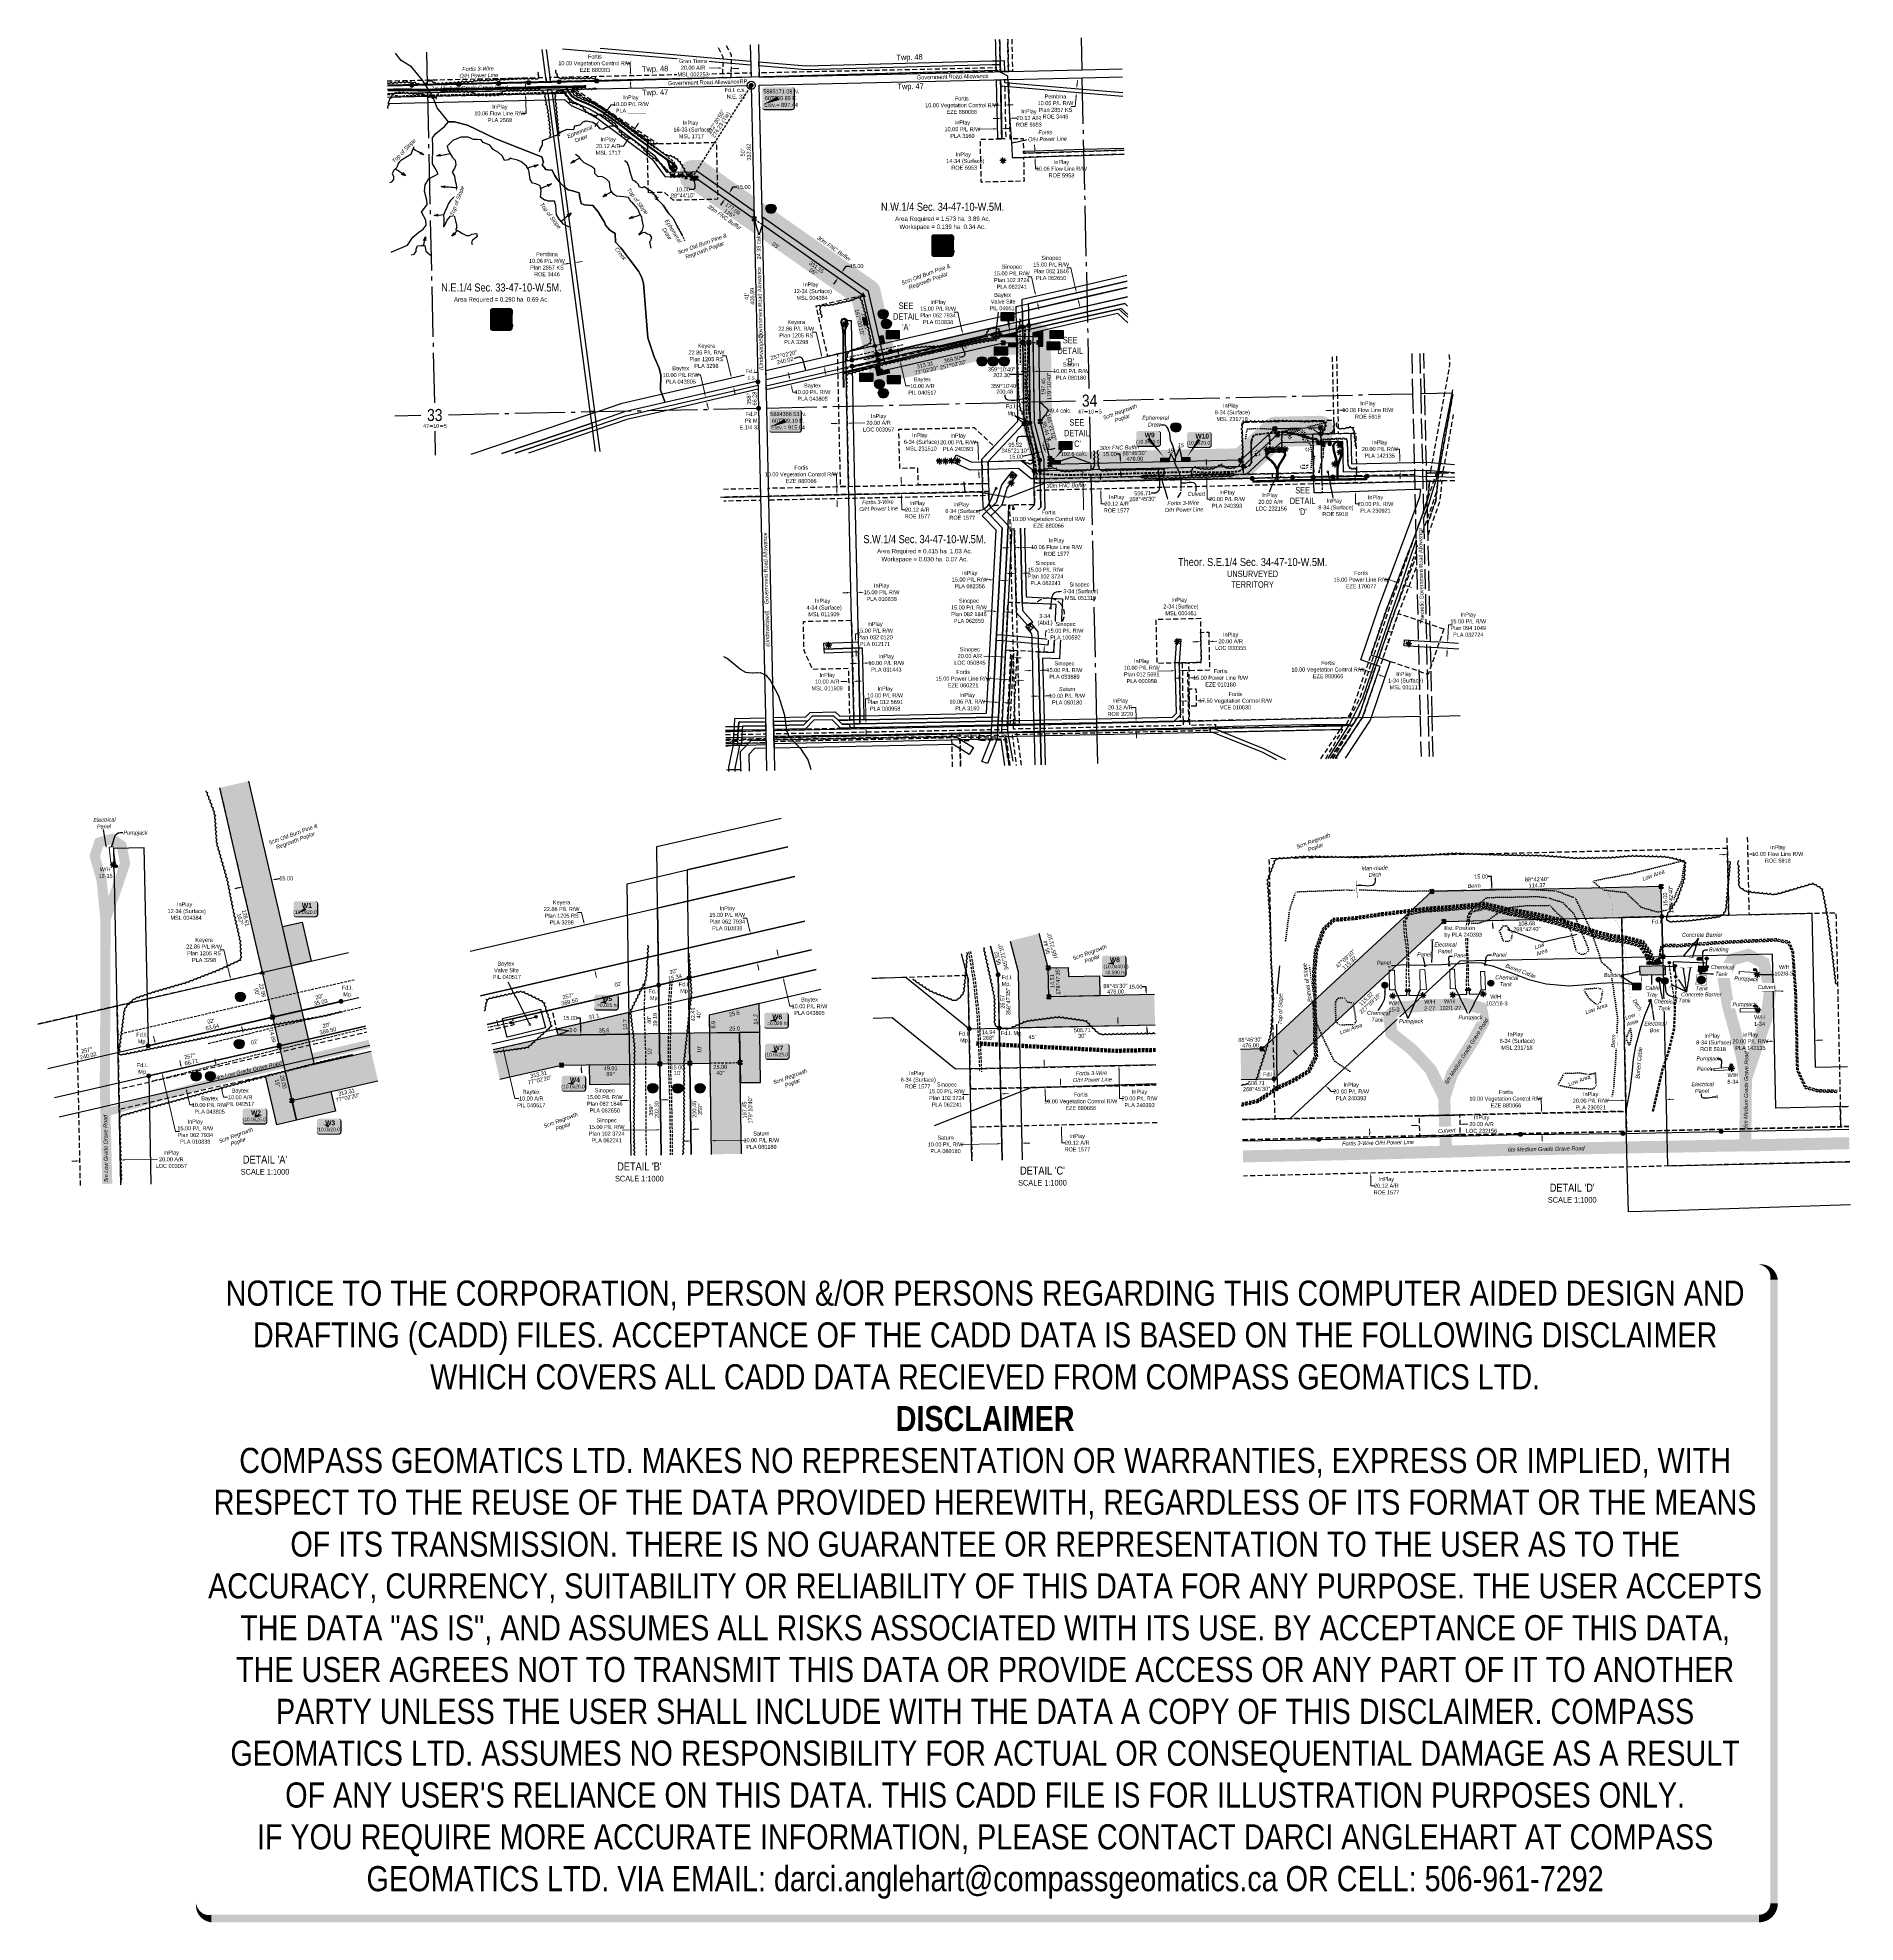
# Model space of a CAD drawing. Extents: x 605914 to 610440, y 5880595 to 5885290.
import ezdxf
from ezdxf.enums import TextEntityAlignment as Align

# ---------------------------------------------------------------- set-up
doc = ezdxf.new("R2010")
doc.units = 0
doc.header["$LTSCALE"] = 5
doc.header["$PDMODE"] = 34
doc.header["$PDSIZE"] = 0.03
for name, pattern in [('0', [1, 1, 0]), ('foc-ACCESSROAD', [3.75, 2.5, -1.25]), ('foc-FLOWLINE', [3.75, 2.5, -1.25]), ('foc-QUARTERLINE', [33, 25, -3, 2, -3]), ('foc-TIELINE', [1.875, 1.25, -0.625]), ('foc-TOPO', [1, 0.2, -0.8]), ('foc-TOPO-ephemeral', [6.25, 3.125, -0.625, 0.625, -0.625, 0.625, -0.625]), ('foc-UNSURVEYED', [12.5, 10, -2.5]), ('foc-WHEELTRACKS', [2, 0.4, -1.6]), ('POWERLINE5', [7.8, 2.4, -0.6, 0.6, -0.6, 0.6, -0.6, 2.4]), ('UG_PIPE', [1.875, 1.25, -0.625])]:
    doc.linetypes.add(name, pattern=pattern)
doc.layers.get('Defpoints').update_dxf_attribs({"color": 9})
for name, color, linetype in [('10', 1, 'Continuous'), ('35', 37, 'Continuous'), ('9', 3, 'Continuous'), ('AS-CABLE', 224, 'foc-CABLE'), ('AS-FENCE', 48, 'foc-FENCE'), ('AS-OWNER', 7, 'Continuous'), ('AS-PIPE-UG', 44, 'UG_PIPE'), ('AS-POWER', 104, 'foc-POWER'), ('AS-POWER-EXISTING', 72, 'POWERLINE5'), ('AS-ROADS', 254, 'Continuous'), ('AS-SYMBOL', 7, 'Continuous'), ('C-AR', 13, 'foc-ACCESSROAD'), ('C-FLOWLINE', 13, 'foc-FLOWLINE'), ('C-RW', 13, 'Continuous'), ('C-SYMBOL', 7, 'Continuous'), ('C-WS', 13, 'foc-ACCESSROAD'), ('C-WS-S', 8, 'Continuous'), ('D-TXT', 6, 'Continuous'), ('DETAIL-T', 7, 'Continuous'), ('F-AR', 190, 'foc-ACCESSROAD'), ('F-EZE', 190, 'foc-FLOWLINE'), ('F-RW', 190, 'Continuous'), ('F-VCE', 190, 'foc-FLOWLINE'), ('F-WS', 190, 'foc-ACCESSROAD'), ('F-WS-S', 8, 'Continuous'), ('L-AREAREQUIRED', 7, 'Continuous'), ('L-AREAWORK', 5, 'Continuous'), ('L-BD', 7, 'Continuous'), ('L-DETAIL-T', 3, 'Continuous'), ('L-MON', 1, 'Continuous'), ('L-MON-T', 1, 'Continuous'), ('L-QSEC', 8, 'foc-QUARTERLINE'), ('L-ROAD-T', 7, 'Continuous'), ('L-SEC', 7, 'Continuous'), ('L-SECLBL', 7, 'Continuous'), ('L-TIE', 7, 'foc-TIELINE'), ('L-UNS-T', 3, 'Continuous'), ('L-USEC', 7, 'foc-UNSURVEYED'), ('P-BUFFER-H 30m', 51, 'Continuous'), ('P-CROSSINGS', 250, 'Continuous'), ('P-FNC BUFFER-T', 40, 'Continuous'), ('P-PROPOSED', 10, 'Continuous'), ('P-PROPOSED-H', 21, 'Continuous'), ('P-TEMP-BLOCKS', 250, 'Continuous'), ('P-TEMP-H', 41, 'Continuous'), ('P-TEMP_WORKSPACE', 46, 'Continuous'), ('P-TXT', 4, 'Continuous'), ('T-BUSH', 110, '0'), ('T-BUSH-T', 110, 'Continuous'), ('T-CREEK', 160, 'Continuous'), ('T-DRAW', 143, 'foc-TOPO-ephemeral'), ('T-GENERAL', 48, 'foc-TOPO'), ('T-LOW-AREA', 48, 'foc-TOPO'), ('T-SLOPE', 48, 'Continuous'), ('T-WATER', 160, 'Continuous'), ('T-WATER-P3', 160, 'foc-WHEELTRACKS'), ('T-WATER-T', 170, 'Continuous')]:
    doc.layers.add(name, color=color, linetype=linetype)
for name, color, linetype, lineweight in [('AS-GENERAL', 48, 'Continuous', 18), ('C-AR-T', 13, 'Continuous', 9), ('C-FLOWLINE-T', 13, 'Continuous', 9), ('C-RW-T', 13, 'Continuous', 9), ('C-WS-T', 13, 'Continuous', 9), ('F-AR-T', 190, 'Continuous', 9), ('F-EZE-T', 190, 'Continuous', 9), ('F-FLOWLINE-T', 190, 'Continuous', 9), ('F-RW-T', 190, 'Continuous', 9), ('F-VCE-T', 190, 'Continuous', 9), ('F-WS-T', 190, 'Continuous', 9), ('T-TEXT', 48, 'Continuous', 18), ('T-TIE-T', 201, 'Continuous', 18)]:
    doc.layers.add(name, color=color, linetype=linetype, lineweight=lineweight)
for name, color, linetype, true_color in [('AS-PIPE-AG', 7, 'Continuous', 0x7d00fa), ('AS-STRUCTURE-H', 7, 'Continuous', 0xa8a8a8), ('AS-STRUCTURE-T', 7, 'Continuous', 0x454545), ('P-100m WELL BORE BUFFER', 7, 'Continuous', 0xf5ffd6)]:
    doc.layers.add(name, color=color, linetype=linetype, true_color=true_color)
doc.layers.add('AS-STRUCTURE', color=7, linetype='Continuous', lineweight=30, true_color=0x595959)
doc.layers.add('DISCLAIMER', color=7, linetype='Continuous', plot=False)
doc.styles.add('100L', font='ARIALN.TTF', dxfattribs={"height": 11})
doc.styles.add('175L', font='ARIALN.TTF', dxfattribs={"height": 20})
doc.styles.add('80', font='ARIALN.TTF', dxfattribs={"height": 10})
doc.styles.add('80CG', font='ARIALN.TTF', dxfattribs={"height": 10})
doc.styles.add('80L', font='ARIALN.TTF', dxfattribs={"height": 10})
doc.styles.add('80LS', font='ARIALNI.TTF', dxfattribs={"height": 10})
doc.styles.add('BOLD', font='ARIALNB.TTF')
doc.styles.add('Crossing', font='ARIALN.TTF', dxfattribs={"height": 10})
doc.styles.add('foc-LtypeFont', font='ARIALN.TTF', dxfattribs={"height": 7.35})
doc.styles.add('SIMPLEX', font='ARIALN.TTF')
doc.linetypes.add('foc-CABLE', pattern='A,2,-1,["C",foc-LtypeFont,S=0.2,R=0,X=-0.625,Y=-0.75],-1.24,8', length=12.24)
doc.linetypes.add('foc-FENCE', pattern='A,10,-1,["X",foc-LtypeFont,S=0.2,R=0,X=-0.625,Y=-0.75],-1.24', length=12.24)
doc.linetypes.add('foc-POWER', pattern='A,6,-1,["P",foc-LtypeFont,S=0.2,R=0,X=-0.625,Y=-0.75],-1.24,4', length=12.24)
doc.linetypes.add('foc-POWER-NOLINE', pattern='A,0,-4,["P",foc-LtypeFont,S=0.2,R=0,X=-0.625,Y=-0.75],-8.24', length=12.24)
doc.linetypes.add('foc-TOPO-flowdirection-NOLINE', pattern='A,0,[">",foc-LtypeFont,S=0.3,R=0,X=0,Y=-0.945],-20,[">",foc-LtypeFont,S=0.3,R=0,X=0,Y=-0.945],0', length=20)
doc.dimstyles.new('Compass 5 000', dxfattribs={"dimscale": 5, "dimtxt": 9, "dimasz": 2, "dimexe": 0.2, "dimexo": 0.0625, "dimgap": 0.5, "dimtad": 0, "dimtih": 1, "dimtoh": 1, "dimzin": 0, "dimdsep": 46, "dimtxsty": '80CG', "dimcen": 0.1, "dimse1": 1, "dimse2": 1, "dimclrd": 256, "dimclrt": 256, "dimaunit": 1, "dimadec": 4, "dimazin": 0, "dimtfac": 0.06, "dimtofl": 0, "dimtmove": 0, "dimatfit": 1, "dimfxl": 0.2, "dimtolj": 1, "dimtzin": 0, "dimlwd": -1, "dimarcsym": 0})

# ---------------------------------------------------------------- blocks, each defined once
blk = doc.blocks.new('L-SECLBL')
at = {"layer": '9', "color": 7}
for p, q in [((-5.1, -27.8), (-12.3, -27.8)), ((20.7, -27.8), (13.5, -27.8))]:
    blk.add_line(p, q, dxfattribs=at)
at = {"layer": '10', "color": 2, "style": 'SIMPLEX'}
blk.add_attdef('SEC', text='', height=30, dxfattribs=at).set_placement((0, 0), align=Align.MIDDLE)
at = {"layer": '10', "color": 5, "style": '80L'}
blk.add_attdef('TWP', text='', height=9.5, dxfattribs=at).set_placement((-14.4, -27.4), align=Align.MIDDLE_RIGHT)
blk.add_attdef('RGE', text='', height=9.5, dxfattribs=at).set_placement((3.6, -27.4), align=Align.MIDDLE_CENTER)
blk.add_attdef('MER', text='', height=9.5, dxfattribs=at).set_placement((23.2, -27.4), align=Align.MIDDLE_LEFT)
blk = doc.blocks.new('*U420')
h = blk.add_hatch(color=255)
edge = h.paths.add_edge_path()
edge.add_line((-21.5, -28.5), (21.5, -28.5))
edge.add_arc((21.5, -22.5), 6, 270, 360)
edge.add_line((27.5, -22.5), (27.5, 21))
edge.add_arc((21.5, 21), 6, 0, 90)
edge.add_line((21.5, 27), (-21.5, 27))
edge.add_arc((-21.5, 21), 6, 90, 180)
edge.add_line((-27.5, 21), (-27.5, -22.5))
edge.add_arc((-21.5, -22.5), 6, 180, 270)
at = {"color": 14, "flags": 128}
blk.add_lwpolyline([(-21.5, -28.5, 3, 3, 0), (21.5, -28.5, 3, 3, 0.414214), (27.5, -22.5, 3, 3, 0), (27.5, 21, 3, 0, 0.414214), (21.5, 27, 0, 0, 0), (-21.5, 27, 0, 0, 0.414214), (-27.5, 21, 0, 0, 0), (-27.5, -22.5, 0, 3, 0.414214)], format="xyseb", close=True, dxfattribs=at)
blk.add_lwpolyline([(22.7, -16.2, 0, 7.5, 0), (0, 0, 0, 0, 0)], format="xyseb", dxfattribs=at)
at = {"color": 14, "style": '80'}
blk.add_attdef('ENTER_TEXT_001', (-26.8, -4.9), '', height=10, dxfattribs=at)
blk = doc.blocks.new('*D388')
at = {"layer": 'C-AR-T', "transparency": 16777216}
for p, q in [((607404.4, 5885068.1), (607409.9, 5885076.5)), ((607372.5, 5885019.7), (607362.5, 5885019.7)), ((607382.3, 5885034.6), (607372.5, 5885019.7))]:
    blk.add_line(p, q, dxfattribs=at)
for points in [[(607403, 5885069.1), (607405.8, 5885067.2), (607398.9, 5885059.8)], [(607380.9, 5885035.5), (607383.7, 5885033.7), (607387.8, 5885043)]]:
    blk.add_solid(points, dxfattribs=at)
at = {"layer": 'Defpoints', "color": 0, "transparency": 16777216}
for p in [(607397.1, 5885061), (607386, 5885044.2), (607387.8, 5885043)]:
    blk.add_point(p, dxfattribs=at)
at = {"layer": 'C-AR-T', "transparency": 16777216, "insert": (607334.6, 5885019.7), "char_height": 10, "attachment_point": 5, "style": '80CG'}
blk.add_mtext('\\A1;InPlay\\P20.12 A/R\\PMSL 1717', dxfattribs=at)
blk = doc.blocks.new('*D389')
at = {"layer": 'C-FLOWLINE-T', "transparency": 16777216}
for p, q in [((607128.4, 5885168.7), (607128.2, 5885178.7)), ((607119.9, 5885101.1), (607129.9, 5885101.1)), ((607129.1, 5885138.6), (607129.3, 5885128.6)), ((607129.9, 5885101.1), (607129.3, 5885128.6))]:
    blk.add_line(p, q, dxfattribs=at)
for points in [[(607130.1, 5885168.7), (607126.7, 5885168.6), (607128.6, 5885158.7)], [(607130.7, 5885138.7), (607127.4, 5885138.6), (607128.8, 5885148.6)]]:
    blk.add_solid(points, dxfattribs=at)
at = {"layer": 'Defpoints', "color": 0, "transparency": 16777216}
for p in [(607087.7, 5885157.8), (607087.9, 5885147.7), (607128.8, 5885148.6)]:
    blk.add_point(p, dxfattribs=at)
at = {"layer": 'C-FLOWLINE-T', "transparency": 16777216, "insert": (607064.9, 5885101.1), "char_height": 10, "attachment_point": 5, "style": '80CG'}
blk.add_mtext('\\A1;InPlay\\P10.06 Flow Line R/W\\PPLA 2568', dxfattribs=at)
blk = doc.blocks.new('*D390')
at = {"layer": 'Defpoints', "color": 0, "transparency": 16777216}
for p in [(607641.5, 5884442.4), (607595.5, 5884431.8), (607600.6, 5884409.5)]:
    blk.add_point(p, dxfattribs=at)
at = {"layer": 'F-RW-T', "transparency": 16777216}
for p, q in [((607628.8, 5884497.2), (607618.8, 5884497.2)), ((607639.2, 5884452.2), (607628.8, 5884497.2)), ((607648.9, 5884410.4), (607651.1, 5884400.6))]:
    blk.add_line(p, q, dxfattribs=at)
for points in [[(607640.8, 5884452.5), (607637.6, 5884451.8), (607641.5, 5884442.4)], [(607650.5, 5884410.7), (607647.2, 5884410), (607646.6, 5884420.1)]]:
    blk.add_solid(points, dxfattribs=at)
at = {"layer": 'F-RW-T', "transparency": 16777216, "insert": (607579.3, 5884497.2), "char_height": 10, "attachment_point": 5, "style": '80CG'}
blk.add_mtext('\\A1;Keyera\\P22.86 P/L R/W\\PPlan 1205 RS\\PPLA 3298', dxfattribs=at)
blk = doc.blocks.new('*D391')
at = {"layer": 'Defpoints', "color": 0, "transparency": 16777216}
for p in [(607577.2, 5884393.8), (607672.5, 5884415.8), (607674.8, 5884406.1)]:
    blk.add_point(p, dxfattribs=at)
at = {"layer": 'F-VCE-T', "transparency": 16777216}
for p, q in [((607564.3, 5884449.6), (607554.3, 5884449.6)), ((607575, 5884403.6), (607564.3, 5884449.6)), ((607581.7, 5884374.3), (607584, 5884364.6))]:
    blk.add_line(p, q, dxfattribs=at)
for points in [[(607576.6, 5884403.9), (607573.3, 5884403.2), (607577.2, 5884393.8)], [(607583.3, 5884374.7), (607580.1, 5884373.9), (607579.5, 5884384.1)]]:
    blk.add_solid(points, dxfattribs=at)
at = {"layer": 'F-VCE-T', "transparency": 16777216, "insert": (607515.2, 5884449.6), "char_height": 10, "attachment_point": 5, "style": '80CG'}
blk.add_mtext('\\A1;Baytex\\P10.00 P/L R/W\\PPLA 043805', dxfattribs=at)
blk = doc.blocks.new('*D392')
at = {"layer": 'Defpoints', "color": 0, "transparency": 16777216}
for p in [(607217.8, 5884902), (607227.8, 5884903.3), (607250.9, 5884729.3)]:
    blk.add_point(p, dxfattribs=at)
at = {"layer": 'F-RW-T', "transparency": 16777216}
for p, q in [((607231, 5884726.7), (607221.1, 5884725.4)), ((607260.8, 5884730.7), (607270.7, 5884732))]:
    blk.add_line(p, q, dxfattribs=at)
for points in [[(607230.8, 5884728.4), (607231.2, 5884725.1), (607240.9, 5884728)], [(607260.6, 5884732.3), (607261, 5884729), (607250.9, 5884729.3)]]:
    blk.add_solid(points, dxfattribs=at)
at = {"layer": 'F-RW-T', "transparency": 16777216, "insert": (607182, 5884725.4), "char_height": 10, "attachment_point": 5, "style": '80CG'}
blk.add_mtext('\\A1;Pembina\\P10.06 P/L R/W\\PPlan 2857 KS\\PROE 3446', dxfattribs=at)
blk = doc.blocks.new('*D394')
at = {"layer": 'Defpoints', "color": 0, "transparency": 16777216}
for p in [(608334.1, 5883690.2), (608335, 5883708.2), (608350, 5883707.4)]:
    blk.add_point(p, dxfattribs=at)
at = {"layer": 'F-EZE-T', "transparency": 16777216}
for p, q in [((608324.1, 5883690.7), (608277.7, 5883693.1)), ((608359.1, 5883689), (608369, 5883688.5))]:
    blk.add_line(p, q, dxfattribs=at)
for points in [[(608324.2, 5883692.4), (608324, 5883689.1), (608334.1, 5883690.2)], [(608359.1, 5883690.6), (608359, 5883687.3), (608349.1, 5883689.5)]]:
    blk.add_solid(points, dxfattribs=at)
at = {"layer": 'F-EZE-T', "transparency": 16777216, "insert": (608218.6, 5883693.1), "char_height": 10, "attachment_point": 5, "style": '80CG'}
blk.add_mtext('\\A1;Fortis\\P15.00 Power Line R/W\\PEZE 060221', dxfattribs=at)
blk = doc.blocks.new('*D395')
at = {"layer": 'Defpoints', "color": 0, "transparency": 16777216}
for p in [(608313, 5885121.9), (608313.1, 5885118.4), (608323.1, 5885118.6)]:
    blk.add_point(p, dxfattribs=at)
at = {"layer": 'F-EZE-T', "transparency": 16777216}
for p, q in [((608303, 5885121.7), (608293, 5885121.5)), ((608333, 5885122.3), (608343, 5885122.5))]:
    blk.add_line(p, q, dxfattribs=at)
for points in [[(608303, 5885123.3), (608303.1, 5885120), (608313, 5885121.9)], [(608333, 5885123.9), (608333.1, 5885120.6), (608323, 5885122.1)]]:
    blk.add_solid(points, dxfattribs=at)
at = {"layer": 'F-EZE-T', "transparency": 16777216, "insert": (608215.1, 5885121.5), "char_height": 10, "attachment_point": 5, "style": '80CG'}
blk.add_mtext('\\A1;Fortis\\P10.00 Vegetation Control R/W\\PEZE 880066', dxfattribs=at)
blk = doc.blocks.new('*D396')
at = {"layer": 'Defpoints', "color": 0, "transparency": 16777216}
for p in [(608453.6, 5884192), (608453.9, 5884182), (608517.1, 5884183.5)]:
    blk.add_point(p, dxfattribs=at)
at = {"layer": 'F-VCE-T', "transparency": 16777216}
for p, q in [((608516.7, 5884203.4), (608516.4, 5884213.4)), ((608517.4, 5884173.5), (608517.6, 5884163.5)), ((608519.3, 5884090.8), (608517.6, 5884163.5)), ((608509.3, 5884090.8), (608519.3, 5884090.8))]:
    blk.add_line(p, q, dxfattribs=at)
for points in [[(608518.3, 5884203.5), (608515, 5884203.4), (608516.9, 5884193.4)], [(608519, 5884173.5), (608515.7, 5884173.4), (608517.1, 5884183.5)]]:
    blk.add_solid(points, dxfattribs=at)
at = {"layer": 'F-VCE-T', "transparency": 16777216, "insert": (608431.4, 5884090.8), "char_height": 10, "attachment_point": 5, "style": '80CG', "bg_fill": 3, "box_fill_scale": 1.1, "bg_fill_color": 256, "bg_fill_true_color": 13158600, "bg_fill_transparency": 0}
blk.add_mtext('\\A1;Fortis\\P10.00 Vegetation Control R/W\\PEZE 880066', dxfattribs=at)
blk = doc.blocks.new('*D397')
at = {"layer": 'Defpoints', "color": 0, "transparency": 16777216}
for p in [(607909.8, 5884328.8), (607909.9, 5884320.7), (607929.9, 5884321.2)]:
    blk.add_point(p, dxfattribs=at)
at = {"layer": 'F-AR-T', "transparency": 16777216}
for p, q in [((607899.8, 5884328.6), (607889.8, 5884328.4)), ((607939.7, 5884329.5), (607973.8, 5884330.3))]:
    blk.add_line(p, q, dxfattribs=at)
for points in [[(607899.7, 5884330.3), (607899.8, 5884326.9), (607909.8, 5884328.8)], [(607939.7, 5884331.2), (607939.8, 5884327.8), (607929.7, 5884329.3)]]:
    blk.add_solid(points, dxfattribs=at)
at = {"layer": 'F-AR-T', "transparency": 16777216, "insert": (608008.1, 5884330.3), "char_height": 10, "attachment_point": 5, "style": '80CG'}
blk.add_mtext('\\A1;InPlay\\P20.00 A/R\\PLOC 003057', dxfattribs=at)
blk = doc.blocks.new('*D398')
at = {"layer": 'Defpoints', "color": 0, "transparency": 16777216}
for p in [(608323.2, 5883741.4), (608323.5, 5883746.7), (608343.2, 5883740.4)]:
    blk.add_point(p, dxfattribs=at)
at = {"layer": 'F-AR-T', "transparency": 16777216}
for p, q in [((608313.5, 5883747.2), (608269.7, 5883749.4)), ((608353.4, 5883745.1), (608363.4, 5883744.6))]:
    blk.add_line(p, q, dxfattribs=at)
for points in [[(608313.6, 5883748.8), (608313.4, 5883745.5), (608323.5, 5883746.7)], [(608353.5, 5883746.8), (608353.4, 5883743.5), (608343.5, 5883745.6)]]:
    blk.add_solid(points, dxfattribs=at)
at = {"layer": 'F-AR-T', "transparency": 16777216, "insert": (608235.3, 5883749.4), "char_height": 10, "attachment_point": 5, "style": '80CG'}
blk.add_mtext('\\A1;Sinopec\\P20.00 A/R\\PLOC 050845', dxfattribs=at)
blk = doc.blocks.new('*D399')
at = {"layer": 'Defpoints', "color": 0, "transparency": 16777216}
for p in [(607934.2, 5883686.2), (607934.2, 5883686.1), (607944.2, 5883686.4)]:
    blk.add_point(p, dxfattribs=at)
at = {"layer": 'F-AR-T', "transparency": 16777216}
for p, q in [((607954.2, 5883686.5), (607964.2, 5883686.8)), ((607924.2, 5883685.8), (607914.2, 5883685.6))]:
    blk.add_line(p, q, dxfattribs=at)
for points in [[(607924.2, 5883687.5), (607924.3, 5883684.2), (607934.2, 5883686.1)], [(607954.2, 5883688.2), (607954.3, 5883684.9), (607944.2, 5883686.3)]]:
    blk.add_solid(points, dxfattribs=at)
at = {"layer": 'F-AR-T', "transparency": 16777216, "insert": (607879.9, 5883685.6), "char_height": 10, "attachment_point": 5, "style": '80CG'}
blk.add_mtext('\\A1;InPlay\\P10.00 A/R\\PMSL 011909', dxfattribs=at)
blk = doc.blocks.new('*D400')
at = {"layer": 'Defpoints', "color": 0, "transparency": 16777216}
for p in [(608061.5, 5884485.8), (608178.9, 5884522.9), (608181.1, 5884513.1)]:
    blk.add_point(p, dxfattribs=at)
at = {"layer": 'F-AR-T', "transparency": 16777216}
for p, q in [((608057, 5884505.3), (608054.8, 5884515)), ((608063.7, 5884476), (608076, 5884422.1)), ((608076, 5884422.1), (608086, 5884422.1))]:
    blk.add_line(p, q, dxfattribs=at)
for points in [[(608058.7, 5884505.7), (608055.4, 5884504.9), (608059.3, 5884495.5)], [(608065.3, 5884476.4), (608062.1, 5884475.7), (608061.5, 5884485.8)]]:
    blk.add_solid(points, dxfattribs=at)
at = {"layer": 'F-AR-T', "transparency": 16777216, "insert": (608117.1, 5884422.1), "char_height": 10, "attachment_point": 5, "style": '80CG'}
blk.add_mtext('\\A1;Baytex\\P10.00 A/R\\PPIL 040517', dxfattribs=at)
blk = doc.blocks.new('*D401')
at = {"layer": 'Defpoints', "color": 0, "transparency": 16777216}
for p in [(608304.2, 5885062.8), (608304.3, 5885059.3), (608314.3, 5885059.5)]:
    blk.add_point(p, dxfattribs=at)
at = {"layer": 'F-RW-T', "transparency": 16777216}
for p, q in [((608294.2, 5885062.6), (608255.9, 5885061.8)), ((608324.2, 5885063.2), (608334.2, 5885063.4))]:
    blk.add_line(p, q, dxfattribs=at)
for points in [[(608294.2, 5885064.3), (608294.3, 5885060.9), (608304.2, 5885062.8)], [(608324.2, 5885064.9), (608324.3, 5885061.5), (608314.2, 5885063)]]:
    blk.add_solid(points, dxfattribs=at)
at = {"layer": 'F-RW-T', "transparency": 16777216, "insert": (608216.8, 5885061.8), "char_height": 10, "attachment_point": 5, "style": '80CG'}
blk.add_mtext('\\A1;InPlay\\P10.06 P/L R/W\\PPLA 3160', dxfattribs=at)
blk = doc.blocks.new('*D402')
at = {"layer": 'Defpoints', "color": 0, "transparency": 16777216}
for p in [(607976.6, 5883580.9), (608016.9, 5883581.8), (608017.1, 5883571.9)]:
    blk.add_point(p, dxfattribs=at)
at = {"layer": 'F-RW-T', "transparency": 16777216}
for p, q in [((607985.3, 5883643.1), (607975.3, 5883643.1)), ((607975.3, 5883643.1), (607976.2, 5883600.9)), ((607976.4, 5883590.9), (607976.2, 5883600.9)), ((607977, 5883561.1), (607977.2, 5883551.1))]:
    blk.add_line(p, q, dxfattribs=at)
for points in [[(607978, 5883590.9), (607974.7, 5883590.9), (607976.6, 5883580.9)], [(607978.7, 5883561.1), (607975.3, 5883561), (607976.8, 5883571.1)]]:
    blk.add_solid(points, dxfattribs=at)
at = {"layer": 'F-RW-T', "transparency": 16777216, "insert": (608024.4, 5883643.1), "char_height": 10, "attachment_point": 5, "style": '80CG'}
blk.add_mtext('\\A1;InPlay\\P10.00 P/L R/W\\PPlan 012 5691\\PPLA 000958', dxfattribs=at)
blk = doc.blocks.new('*D403')
at = {"layer": 'Defpoints', "color": 0, "transparency": 16777216}
for p in [(607935, 5883783.8), (607950.9, 5883784.4), (607935.7, 5883768.8)]:
    blk.add_point(p, dxfattribs=at)
at = {"layer": 'F-RW-T', "transparency": 16777216}
for p, q in [((607950.5, 5883794.4), (607950.1, 5883804.4)), ((607960.1, 5883804.4), (607950.1, 5883804.4)), ((607951.9, 5883759.4), (607952.3, 5883749.4))]:
    blk.add_line(p, q, dxfattribs=at)
for points in [[(607952.1, 5883794.5), (607948.8, 5883794.3), (607950.9, 5883784.4)], [(607953.6, 5883759.5), (607950.2, 5883759.4), (607951.5, 5883769.4)]]:
    blk.add_solid(points, dxfattribs=at)
at = {"layer": 'F-RW-T', "transparency": 16777216, "insert": (607999.1, 5883804.4), "char_height": 10, "attachment_point": 5, "style": '80CG'}
blk.add_mtext('\\A1;InPlay\\P15.00 P/L R/W\\PPlan 032 0120\\PPLA 012171', dxfattribs=at)
blk = doc.blocks.new('*D404')
at = {"layer": 'Defpoints', "color": 0, "transparency": 16777216}
for p in [(607968.3, 5883731.7), (607959.7, 5883672.5), (607969.6, 5883672.7)]:
    blk.add_point(p, dxfattribs=at)
at = {"layer": 'F-RW-T', "transparency": 16777216}
for p, q in [((607948.3, 5883731.2), (607938.3, 5883731)), ((607978.3, 5883731.9), (607988.3, 5883732.1))]:
    blk.add_line(p, q, dxfattribs=at)
for points in [[(607978.2, 5883733.6), (607978.3, 5883730.2), (607968.3, 5883731.7)], [(607948.3, 5883732.9), (607948.4, 5883729.5), (607958.3, 5883731.4)]]:
    blk.add_solid(points, dxfattribs=at)
at = {"layer": 'F-RW-T', "transparency": 16777216, "insert": (608027.3, 5883732.1), "char_height": 10, "attachment_point": 5, "style": '80CG'}
blk.add_mtext('\\A1;InPlay\\P10.00 P/L R/W\\PPLA 031443', dxfattribs=at)
blk = doc.blocks.new('*D405')
at = {"layer": 'Defpoints', "color": 0, "transparency": 16777216}
for p in [(608392, 5883716.7), (608407, 5883717), (608407.1, 5883713.7)]:
    blk.add_point(p, dxfattribs=at)
at = {"layer": 'F-RW-T', "transparency": 16777216}
for p, q in [((608382.1, 5883713.1), (608372.1, 5883712.9)), ((608417.1, 5883714), (608431.7, 5883714.3))]:
    blk.add_line(p, q, dxfattribs=at)
for points in [[(608382, 5883714.8), (608382.1, 5883711.5), (608392.1, 5883713.4)], [(608417, 5883715.6), (608417.1, 5883712.3), (608407.1, 5883713.7)]]:
    blk.add_solid(points, dxfattribs=at)
at = {"layer": 'F-RW-T', "transparency": 16777216, "insert": (608470.8, 5883714.3), "char_height": 10, "attachment_point": 5, "style": '80CG'}
blk.add_mtext('\\A1;Sinopec\\P15.00 P/L R/W\\PPLA 053889', dxfattribs=at)
blk = doc.blocks.new('*D406')
at = {"layer": 'Defpoints', "color": 0, "transparency": 16777216}
for p in [(608349.6, 5883928.9), (608364, 5883955.6), (608364.6, 5883929.3)]:
    blk.add_point(p, dxfattribs=at)
at = {"layer": 'F-RW-T', "transparency": 16777216}
for p, q in [((608339, 5883955), (608329, 5883954.7)), ((608374, 5883955.9), (608384.7, 5883956.1))]:
    blk.add_line(p, q, dxfattribs=at)
for points in [[(608338.9, 5883956.6), (608339, 5883953.3), (608349, 5883955.2)], [(608373.9, 5883957.5), (608374, 5883954.2), (608364, 5883955.6)]]:
    blk.add_solid(points, dxfattribs=at)
at = {"layer": 'F-RW-T', "transparency": 16777216, "insert": (608423.8, 5883956.1), "char_height": 10, "attachment_point": 5, "style": '80CG'}
blk.add_mtext('\\A1;Sinopec\\P15.00 P/L R/W\\PPlan 102 3724\\PPLA 062241', dxfattribs=at)
blk = doc.blocks.new('*D407')
at = {"layer": 'Defpoints', "color": 0, "transparency": 16777216}
for p in [(608399.6, 5884646.2), (608435.5, 5884654.4), (608438.8, 5884640)]:
    blk.add_point(p, dxfattribs=at)
at = {"layer": 'F-RW-T', "transparency": 16777216}
for p, q in [((608388.6, 5884694.2), (608378.6, 5884694.2)), ((608397.4, 5884655.9), (608388.6, 5884694.2)), ((608405.2, 5884622), (608407.4, 5884612.3))]:
    blk.add_line(p, q, dxfattribs=at)
for points in [[(608399, 5884656.3), (608395.8, 5884655.6), (608399.6, 5884646.2)], [(608406.8, 5884622.4), (608403.5, 5884621.7), (608402.9, 5884631.8)]]:
    blk.add_solid(points, dxfattribs=at)
at = {"layer": 'F-RW-T', "transparency": 16777216, "insert": (608339.6, 5884694.2), "char_height": 10, "attachment_point": 5, "style": '80CG'}
blk.add_mtext('\\A1;Sinopec\\P15.00 P/L R/W\\PPlan 102 3724\\PPLA 062241', dxfattribs=at)
blk = doc.blocks.new('*D408')
at = {"layer": 'Defpoints', "color": 0, "transparency": 16777216}
for p in [(608305.7, 5883876.3), (608320.8, 5883875.5), (608304.8, 5883860.3)]:
    blk.add_point(p, dxfattribs=at)
at = {"layer": 'F-RW-T', "transparency": 16777216}
for p, q in [((608294.9, 5883860.8), (608272.1, 5883862)), ((608329.9, 5883859), (608339.9, 5883858.4))]:
    blk.add_line(p, q, dxfattribs=at)
for points in [[(608294.9, 5883862.5), (608294.8, 5883859.1), (608304.8, 5883860.3)], [(608330, 5883860.6), (608329.8, 5883857.3), (608319.9, 5883859.5)]]:
    blk.add_solid(points, dxfattribs=at)
at = {"layer": 'F-RW-T', "transparency": 16777216, "insert": (608233, 5883862), "char_height": 10, "attachment_point": 5, "style": '80CG'}
blk.add_mtext('\\A1;Sinopec\\P15.00 P/L R/W\\PPlan 082 1846\\PPLA 062650', dxfattribs=at)
blk = doc.blocks.new('*D409')
at = {"layer": 'Defpoints', "color": 0, "transparency": 16777216}
for p in [(608408.5, 5883653.3), (608418.5, 5883653.6), (608418.6, 5883649.9)]:
    blk.add_point(p, dxfattribs=at)
at = {"layer": 'F-RW-T', "transparency": 16777216}
for p, q in [((608398.6, 5883649.4), (608388.6, 5883649.2)), ((608428.6, 5883650.1), (608438.6, 5883650.4))]:
    blk.add_line(p, q, dxfattribs=at)
for points in [[(608398.6, 5883651.1), (608398.6, 5883647.7), (608408.6, 5883649.6)], [(608428.6, 5883651.8), (608428.6, 5883648.5), (608418.6, 5883649.9)]]:
    blk.add_solid(points, dxfattribs=at)
at = {"layer": 'F-RW-T', "transparency": 16777216, "insert": (608477.7, 5883650.4), "char_height": 10, "attachment_point": 5, "style": '80CG'}
blk.add_mtext('\\A1;Saturn\\P10.00 P/L R/W\\PPLA 080180', dxfattribs=at)
blk = doc.blocks.new('*D410')
at = {"layer": 'Defpoints', "color": 0, "transparency": 16777216}
for p in [(608382.6, 5884510.2), (608392.6, 5884510.4), (608393.3, 5884458.5)]:
    blk.add_point(p, dxfattribs=at)
at = {"layer": 'F-RW-T', "transparency": 16777216}
for p, q in [((608373.3, 5884458.2), (608363.3, 5884458)), ((608403.3, 5884458.6), (608448.3, 5884459.2))]:
    blk.add_line(p, q, dxfattribs=at)
for points in [[(608373.3, 5884459.8), (608373.3, 5884456.5), (608383.3, 5884458.3)], [(608403.3, 5884460.3), (608403.3, 5884456.9), (608393.3, 5884458.5)]]:
    blk.add_solid(points, dxfattribs=at)
at = {"layer": 'F-RW-T', "transparency": 16777216, "insert": (608487.4, 5884459.2), "char_height": 10, "attachment_point": 5, "style": '80CG'}
blk.add_mtext('\\A1;Saturn\\P10.00 P/L R/W\\PPLA 080180', dxfattribs=at)
blk = doc.blocks.new('*D411')
at = {"layer": 'Defpoints', "color": 0, "transparency": 16777216}
for p in [(608293.4, 5883929.5), (608293.9, 5883938.8), (608308.4, 5883928.7)]:
    blk.add_point(p, dxfattribs=at)
at = {"layer": 'F-RW-T', "transparency": 16777216}
for p, q in [((608283.9, 5883939.4), (608273.9, 5883939.9)), ((608318.9, 5883937.5), (608328.9, 5883937))]:
    blk.add_line(p, q, dxfattribs=at)
for points in [[(608284, 5883941), (608283.8, 5883937.7), (608293.9, 5883938.8)], [(608319, 5883939.2), (608318.8, 5883935.9), (608308.9, 5883938.1)]]:
    blk.add_solid(points, dxfattribs=at)
at = {"layer": 'F-RW-T', "transparency": 16777216, "insert": (608234.9, 5883939.9), "char_height": 10, "attachment_point": 5, "style": '80CG'}
blk.add_mtext('\\A1;InPlay\\P15.00 P/L R/W\\PPLA 082356', dxfattribs=at)
blk = doc.blocks.new('*D412')
at = {"layer": 'Defpoints', "color": 0, "transparency": 16777216}
for p in [(608369.5, 5883782.2), (608370.8, 5883797.1)]:
    blk.add_point(p, dxfattribs=at)
at = {"layer": 'F-RW-T', "transparency": 16777216}
for p, q in [((608423.5, 5883802.4), (608424.4, 5883812.3)), ((608424.4, 5883812.3), (608434.4, 5883812.3)), ((608420.4, 5883767.5), (608419.5, 5883757.6))]:
    blk.add_line(p, q, dxfattribs=at)
for points in [[(608421.9, 5883802.5), (608425.2, 5883802.2), (608422.6, 5883792.4)], [(608418.7, 5883767.7), (608422, 5883767.4), (608421.3, 5883777.5)]]:
    blk.add_solid(points, dxfattribs=at)
at = {"layer": 'F-RW-T', "transparency": 16777216, "insert": (608473.5, 5883812.3), "char_height": 10, "attachment_point": 5, "style": '80CG', "bg_fill": 3, "box_fill_scale": 1.1, "bg_fill_color": 256, "bg_fill_true_color": 13158600, "bg_fill_transparency": 0}
blk.add_mtext('\\A1;Sinopec\\P15.00 P/L R/W\\PPLA 100592', dxfattribs=at)
at = {"layer": 'Defpoints', "color": 0, "transparency": 16777216}
blk.add_point((608422.6, 5883792.4), dxfattribs=at)
blk = doc.blocks.new('*D413')
at = {"layer": 'Defpoints', "color": 0, "transparency": 16777216}
for p in [(608308.7, 5883642.4), (608318.2, 5883641.9), (608308.3, 5883633.8)]:
    blk.add_point(p, dxfattribs=at)
at = {"layer": 'F-RW-T', "transparency": 16777216}
for p, q in [((608298.3, 5883634.3), (608268.1, 5883635.8)), ((608327.7, 5883632.8), (608337.7, 5883632.3))]:
    blk.add_line(p, q, dxfattribs=at)
for points in [[(608298.4, 5883636), (608298.2, 5883632.6), (608308.3, 5883633.8)], [(608327.8, 5883634.4), (608327.6, 5883631.1), (608317.7, 5883633.3)]]:
    blk.add_solid(points, dxfattribs=at)
at = {"layer": 'F-RW-T', "transparency": 16777216, "insert": (608229, 5883635.8), "char_height": 10, "attachment_point": 5, "style": '80CG'}
blk.add_mtext('\\A1;InPlay\\P10.06 P/L R/W\\PPLA 3160', dxfattribs=at)
blk = doc.blocks.new('*D414')
at = {"layer": 'Defpoints', "color": 0, "transparency": 16777216}
for p in [(608075.1, 5884174.9), (608065.2, 5884154.6), (608075.5, 5884154.8)]:
    blk.add_point(p, dxfattribs=at)
at = {"layer": 'F-AR-T', "transparency": 16777216}
for p, q in [((608064.6, 5884184.7), (608064.4, 5884194.7)), ((608065.4, 5884144.6), (608066.1, 5884113.9)), ((608066.1, 5884113.9), (608076.1, 5884113.9))]:
    blk.add_line(p, q, dxfattribs=at)
for points in [[(608066.3, 5884184.7), (608062.9, 5884184.7), (608064.8, 5884174.7)], [(608067.1, 5884144.6), (608063.8, 5884144.5), (608065.2, 5884154.6)]]:
    blk.add_solid(points, dxfattribs=at)
at = {"layer": 'F-AR-T', "transparency": 16777216, "insert": (608104.6, 5884113.9), "char_height": 10, "attachment_point": 5, "style": '80CG'}
blk.add_mtext('\\A1;InPlay\\P20.12 A/R\\PROE 1577', dxfattribs=at)
blk = doc.blocks.new('*D415')
at = {"layer": 'Defpoints', "color": 0, "transparency": 16777216}
for p in [(608336.5, 5884049.7), (608346.6, 5884050), (608347.4, 5884019.4)]:
    blk.add_point(p, dxfattribs=at)
at = {"layer": 'F-FLOWLINE-T', "transparency": 16777216}
for p, q in [((608327.3, 5884018.9), (608317.3, 5884018.6)), ((608357.4, 5884019.6), (608396.2, 5884020.6))]:
    blk.add_line(p, q, dxfattribs=at)
for points in [[(608327.3, 5884020.5), (608327.3, 5884017.2), (608337.3, 5884019.1)], [(608357.3, 5884021.3), (608357.4, 5884017.9), (608347.4, 5884019.4)]]:
    blk.add_solid(points, dxfattribs=at)
at = {"layer": 'F-FLOWLINE-T', "transparency": 16777216, "insert": (608451.2, 5884020.6), "char_height": 10, "attachment_point": 5, "style": '80CG'}
blk.add_mtext('\\A1;InPlay\\P10.06 Flow Line R/W\\PROE 1577', dxfattribs=at)
blk = doc.blocks.new('*D416')
at = {"layer": 'Defpoints', "color": 0, "transparency": 16777216}
for p in [(608313.7, 5885090.2), (608333.8, 5885090.6), (608333.8, 5885089.1)]:
    blk.add_point(p, dxfattribs=at)
at = {"layer": 'F-AR-T', "transparency": 16777216}
for p, q in [((608303.7, 5885088.5), (608293.7, 5885088.3)), ((608343.8, 5885089.3), (608353.8, 5885089.5))]:
    blk.add_line(p, q, dxfattribs=at)
for points in [[(608303.7, 5885090.1), (608303.7, 5885086.8), (608313.7, 5885088.7)], [(608343.8, 5885091), (608343.9, 5885087.6), (608333.8, 5885089.1)]]:
    blk.add_solid(points, dxfattribs=at)
at = {"layer": 'F-AR-T', "transparency": 16777216, "insert": (608382.3, 5885089.5), "char_height": 10, "attachment_point": 5, "style": '80CG'}
blk.add_mtext('\\A1;InPlay\\P20.12 A/R^JROE 5953', dxfattribs=at)
blk = doc.blocks.new('*D417')
at = {"layer": 'Defpoints', "color": 0, "transparency": 16777216}
for p in [(608438.4, 5885004), (608397.5, 5884992.6), (608438.7, 5884993.9)]:
    blk.add_point(p, dxfattribs=at)
at = {"layer": 'F-FLOWLINE-T', "transparency": 16777216}
for p, q in [((608396.9, 5885012.7), (608396.6, 5885022.7)), ((608397.8, 5884982.6), (608398.4, 5884963.3)), ((608398.4, 5884963.3), (608408.4, 5884963.3))]:
    blk.add_line(p, q, dxfattribs=at)
for points in [[(608398.6, 5885012.7), (608395.2, 5885012.6), (608397.2, 5885002.7)], [(608399.5, 5884982.7), (608396.2, 5884982.5), (608397.5, 5884992.6)]]:
    blk.add_solid(points, dxfattribs=at)
at = {"layer": 'F-FLOWLINE-T', "transparency": 16777216, "insert": (608463.4, 5884963.3), "char_height": 10, "attachment_point": 5, "style": '80CG'}
blk.add_mtext('\\A1;InPlay\\P10.06 Flow Line R/W\\PROE 5953', dxfattribs=at)
blk = doc.blocks.new('*D418')
at = {"layer": 'Defpoints', "color": 0, "transparency": 16777216}
for p in [(608500.3, 5885152.9), (608500.5, 5885152.8), (608501.1, 5885162.9)]:
    blk.add_point(p, dxfattribs=at)
at = {"layer": 'F-RW-T', "transparency": 16777216}
for p, q in [((608499.7, 5885142.9), (608497.6, 5885118.3)), ((608502.2, 5885172.8), (608503, 5885182.8)), ((608497.6, 5885118.3), (608487.6, 5885118.3))]:
    blk.add_line(p, q, dxfattribs=at)
for points in [[(608498, 5885143), (608501.3, 5885142.7), (608500.5, 5885152.8)], [(608500.5, 5885173), (608503.9, 5885172.7), (608501.3, 5885162.9)]]:
    blk.add_solid(points, dxfattribs=at)
at = {"layer": 'F-RW-T', "transparency": 16777216, "insert": (608448.5, 5885118.3), "char_height": 10, "attachment_point": 5, "style": '80CG'}
blk.add_mtext('\\A1;Pembina\\P10.06 P/L R/W\\PPlan 2857 KS\\PROE 3446', dxfattribs=at)
blk = doc.blocks.new('*D419')
at = {"layer": 'Defpoints', "color": 0, "transparency": 16777216}
blk.add_point((607939.2, 5883910.9), dxfattribs=at)
at = {"layer": 'F-RW-T', "transparency": 16777216}
for p, q in [((607929.3, 5883907.2), (607919.3, 5883907)), ((607964.4, 5883908), (607976.5, 5883908.3))]:
    blk.add_line(p, q, dxfattribs=at)
for points in [[(607929.2, 5883908.9), (607929.3, 5883905.5), (607939.3, 5883907.4)], [(607964.4, 5883909.7), (607964.5, 5883906.3), (607954.4, 5883907.8)]]:
    blk.add_solid(points, dxfattribs=at)
at = {"layer": 'F-RW-T', "transparency": 16777216, "insert": (608015.6, 5883908.3), "char_height": 10, "attachment_point": 5, "style": '80CG', "bg_fill": 3, "box_fill_scale": 1.1, "bg_fill_color": 256, "bg_fill_true_color": 13158600, "bg_fill_transparency": 0}
blk.add_mtext('\\A1;InPlay\\P15.00 P/L R/W\\PPLA 010838', dxfattribs=at)
at = {"layer": 'Defpoints', "color": 0, "transparency": 16777216}
for p in [(607954.4, 5883911.3), (607954.4, 5883907.8)]:
    blk.add_point(p, dxfattribs=at)
blk = doc.blocks.new('GAS')
h = blk.add_hatch(color=255)
h.dxf.hatch_style = 1
edge = h.paths.add_edge_path()
edge.add_arc((0, 0), 0.9, 0, 360)
for p, q in [((-0.81, 0), (-1.62, 0)), ((-0.57, 0.57), (-1.14, 1.14)), ((0, 0.81), (0, 1.62)), ((0.57, 0.57), (1.14, 1.14)), ((1.62, 0), (0.81, 0)), ((-0.57, -0.57), (-1.14, -1.14)), ((0, -0.81), (0, -1.62)), ((1.14, -1.14), (0.57, -0.57))]:
    blk.add_line(p, q)
blk.add_circle((0, 0), 0.8)
blk = doc.blocks.new('GABD')
for p, q in [((-0.81, 0), (-1.62, 0)), ((0, 0.81), (0, 1.62)), ((1.62, 0), (0.81, 0)), ((0, -0.81), (0, -1.62))]:
    blk.add_line(p, q)
blk.add_circle((0, 0), 0.8)
blk = doc.blocks.new('*D422')
at = {"layer": 'Defpoints', "color": 0, "transparency": 16777216}
for p in [(608765.5, 5883694.3), (608780.5, 5883694.9), (608780.5, 5883694.5)]:
    blk.add_point(p, dxfattribs=at)
at = {"layer": 'F-EZE-T', "transparency": 16777216}
for p, q in [((608755.5, 5883694.5), (608745.5, 5883694.4)), ((608790.5, 5883695), (608800.5, 5883695.1))]:
    blk.add_line(p, q, dxfattribs=at)
for points in [[(608755.5, 5883696.2), (608755.6, 5883692.9), (608765.5, 5883694.7)], [(608790.5, 5883696.7), (608790.6, 5883693.3), (608780.5, 5883694.9)]]:
    blk.add_solid(points, dxfattribs=at)
at = {"layer": 'F-EZE-T', "transparency": 16777216, "insert": (608859.7, 5883695.1), "char_height": 10, "attachment_point": 5, "style": '80CG'}
blk.add_mtext('\\A1;Fortis\\P15.00 Power Line R/W\\PEZE 010180', dxfattribs=at)
blk = doc.blocks.new('*D423')
at = {"layer": 'Defpoints', "color": 0, "transparency": 16777216}
for p in [(608747.2, 5883712.9), (608747.4, 5883703.6), (608757.4, 5883703.8)]:
    blk.add_point(p, dxfattribs=at)
at = {"layer": 'F-RW-T', "transparency": 16777216}
for p, q in [((608737.2, 5883712.7), (608702.4, 5883711.9)), ((608767.2, 5883713.3), (608777.2, 5883713.6))]:
    blk.add_line(p, q, dxfattribs=at)
for points in [[(608737.2, 5883714.3), (608737.3, 5883711), (608747.2, 5883712.9)], [(608767.2, 5883715), (608767.2, 5883711.7), (608757.2, 5883713.1)]]:
    blk.add_solid(points, dxfattribs=at)
at = {"layer": 'F-RW-T', "transparency": 16777216, "insert": (608663.3, 5883711.9), "char_height": 10, "attachment_point": 5, "style": '80CG'}
blk.add_mtext('\\A1;InPlay\\P10.00 P/L R/W\\PPlan 012 5691\\PPLA 000958', dxfattribs=at)
blk = doc.blocks.new('*D424')
at = {"layer": 'Defpoints', "color": 0, "transparency": 16777216}
for p in [(609301.7, 5883929.8), (609302.2, 5883931.4), (609315.8, 5883924.8)]:
    blk.add_point(p, dxfattribs=at)
at = {"layer": 'F-EZE-T', "transparency": 16777216}
for p, q in [((609278.7, 5883939.7), (609268.7, 5883939.7)), ((609292.8, 5883934.8), (609278.7, 5883939.7)), ((609325.8, 5883923.1), (609335.3, 5883919.8))]:
    blk.add_line(p, q, dxfattribs=at)
for points in [[(609293.4, 5883936.3), (609292.3, 5883933.2), (609302.2, 5883931.4)], [(609326.4, 5883924.7), (609325.3, 5883921.6), (609316.4, 5883926.5)]]:
    blk.add_solid(points, dxfattribs=at)
at = {"layer": 'F-EZE-T', "transparency": 16777216, "insert": (609209.6, 5883939.7), "char_height": 10, "attachment_point": 5, "style": '80CG'}
blk.add_mtext('\\A1;Fortis\\P15.00 Power Line R/W\\PEZE 170077', dxfattribs=at)
blk = doc.blocks.new('*D425')
at = {"layer": 'Defpoints', "color": 0, "transparency": 16777216}
for p in [(609240.7, 5883707), (609241.4, 5883709.1), (609250.8, 5883705.9)]:
    blk.add_point(p, dxfattribs=at)
at = {"layer": 'F-EZE-T', "transparency": 16777216}
for p, q in [((609215.1, 5883715.7), (609205.1, 5883715.7)), ((609231.2, 5883710.2), (609215.1, 5883715.7)), ((609259.6, 5883700.5), (609269, 5883697.3))]:
    blk.add_line(p, q, dxfattribs=at)
for points in [[(609231.7, 5883711.8), (609230.7, 5883708.7), (609240.7, 5883707)], [(609260.1, 5883702.1), (609259, 5883699), (609250.1, 5883703.8)]]:
    blk.add_solid(points, dxfattribs=at)
at = {"layer": 'F-EZE-T', "transparency": 16777216, "insert": (609127.2, 5883715.7), "char_height": 10, "attachment_point": 5, "style": '80CG'}
blk.add_mtext('\\A1;Fortis\\P10.00 Vegetation Control R/W\\PEZE 880066', dxfattribs=at)
blk = doc.blocks.new('*D426')
at = {"layer": 'Defpoints', "color": 0, "transparency": 16777216}
for p in [(608810.6, 5883785.8), (608830.6, 5883786.2), (608830.6, 5883785.8)]:
    blk.add_point(p, dxfattribs=at)
at = {"layer": 'F-AR-T', "transparency": 16777216}
for p, q in [((608800.6, 5883785.1), (608790.6, 5883784.9)), ((608840.6, 5883786), (608850.6, 5883786.2))]:
    blk.add_line(p, q, dxfattribs=at)
for points in [[(608800.6, 5883786.8), (608800.6, 5883783.5), (608810.6, 5883785.3)], [(608840.6, 5883787.7), (608840.6, 5883784.3), (608830.6, 5883785.8)]]:
    blk.add_solid(points, dxfattribs=at)
at = {"layer": 'F-AR-T', "transparency": 16777216, "insert": (608884.9, 5883786.2), "char_height": 10, "attachment_point": 5, "style": '80CG'}
blk.add_mtext('\\A1;InPlay\\P20.00 A/R\\PLOC 000355', dxfattribs=at)
blk = doc.blocks.new('*D427')
at = {"layer": 'Defpoints', "color": 0, "transparency": 16777216}
for p in [(608561.4, 5884165.6), (608730.6, 5884188.1), (608731.1, 5884169.6)]:
    blk.add_point(p, dxfattribs=at)
at = {"layer": 'F-AR-T', "transparency": 16777216}
for p, q in [((608560.7, 5884194.1), (608560.4, 5884204.1)), ((608561.6, 5884155.6), (608562.2, 5884128.7)), ((608562.2, 5884128.7), (608572.2, 5884128.7))]:
    blk.add_line(p, q, dxfattribs=at)
for points in [[(608562.4, 5884194.1), (608559, 5884194), (608560.9, 5884184.1)], [(608563.3, 5884155.6), (608559.9, 5884155.6), (608561.4, 5884165.6)]]:
    blk.add_solid(points, dxfattribs=at)
at = {"layer": 'F-AR-T', "transparency": 16777216, "insert": (608600.8, 5884128.7), "char_height": 10, "attachment_point": 5, "style": '80CG'}
blk.add_mtext('\\A1;InPlay\\P20.12 A/R\\PROE 1577', dxfattribs=at)
blk = doc.blocks.new('*D428')
at = {"layer": 'Defpoints', "color": 0, "transparency": 16777216}
for p in [(609423.7, 5883783.4), (609425, 5883783.4), (609422.9, 5883768.5)]:
    blk.add_point(p, dxfattribs=at)
at = {"layer": 'F-VCE-T', "transparency": 16777216}
for p, q in [((609425.5, 5883793.3), (609427.5, 5883827.5)), ((609427.5, 5883827.5), (609437.5, 5883827.5)), ((609423.6, 5883758.4), (609423, 5883748.4))]:
    blk.add_line(p, q, dxfattribs=at)
for points in [[(609423.9, 5883793.4), (609427.2, 5883793.2), (609425, 5883783.4)], [(609421.9, 5883758.5), (609425.2, 5883758.3), (609424.1, 5883768.4)]]:
    blk.add_solid(points, dxfattribs=at)
at = {"layer": 'F-VCE-T', "transparency": 16777216, "insert": (609476.5, 5883827.5), "char_height": 10, "attachment_point": 5, "style": '80CG'}
blk.add_mtext('\\A1;InPlay\\P15.00 P/L R/W\\PPlan 094 1049\\PPLA 032724', dxfattribs=at)
blk = doc.blocks.new('*D429')
at = {"layer": 'Defpoints', "color": 0, "transparency": 16777216}
for p in [(609282, 5884230), (609282.5, 5884210), (609306.3, 5884230.6)]:
    blk.add_point(p, dxfattribs=at)
at = {"layer": 'F-RW-T', "transparency": 16777216}
for p, q in [((609305.5, 5884265.1), (609295.5, 5884265.1)), ((609306.1, 5884240.6), (609305.5, 5884265.1)), ((609307, 5884200.6), (609307.3, 5884190.6))]:
    blk.add_line(p, q, dxfattribs=at)
for points in [[(609307.7, 5884240.6), (609304.4, 5884240.5), (609306.3, 5884230.6)], [(609308.7, 5884200.6), (609305.4, 5884200.5), (609306.8, 5884210.6)]]:
    blk.add_solid(points, dxfattribs=at)
at = {"layer": 'F-RW-T', "transparency": 16777216, "insert": (609256, 5884265.1), "char_height": 10, "attachment_point": 5, "style": '80CG'}
blk.add_mtext('\\A1;InPlay\\P20.00 P/L R/W\\PPLA 142135', dxfattribs=at)
blk = doc.blocks.new('*D430')
at = {"layer": 'Defpoints', "color": 0, "transparency": 16777216}
for p in [(609195.4, 5884159.1), (609244, 5884181.7), (609244.5, 5884160.2)]:
    blk.add_point(p, dxfattribs=at)
at = {"layer": 'F-RW-T', "transparency": 16777216}
for p, q in [((609194.6, 5884190.6), (609194.4, 5884200.6)), ((609195.6, 5884149.1), (609196.1, 5884128.2)), ((609196.1, 5884128.2), (609206.1, 5884128.2))]:
    blk.add_line(p, q, dxfattribs=at)
for points in [[(609196.3, 5884190.6), (609193, 5884190.5), (609194.9, 5884180.6)], [(609197.3, 5884149.1), (609193.9, 5884149), (609195.4, 5884159.1)]]:
    blk.add_solid(points, dxfattribs=at)
at = {"layer": 'F-RW-T', "transparency": 16777216, "insert": (609245.6, 5884128.2), "char_height": 10, "attachment_point": 5, "style": '80CG'}
blk.add_mtext('\\A1;InPlay\\P20.00 P/L R/W\\PPLA 230921', dxfattribs=at)
blk = doc.blocks.new('*D431')
at = {"layer": 'Defpoints', "color": 0, "transparency": 16777216}
for p in [(608609.8, 5883584.3), (608610.2, 5883564.3), (608649.3, 5883585.2)]:
    blk.add_point(p, dxfattribs=at)
at = {"layer": 'F-AR-T', "transparency": 16777216}
for p, q in [((608648.5, 5883621.6), (608638.5, 5883621.6)), ((608649.1, 5883595.2), (608648.5, 5883621.6)), ((608649.9, 5883555.1), (608650.1, 5883545.1))]:
    blk.add_line(p, q, dxfattribs=at)
for points in [[(608650.7, 5883595.2), (608647.4, 5883595.1), (608649.3, 5883585.2)], [(608651.6, 5883555.2), (608648.2, 5883555.1), (608649.7, 5883565.1)]]:
    blk.add_solid(points, dxfattribs=at)
at = {"layer": 'F-AR-T', "transparency": 16777216, "insert": (608610, 5883621.6), "char_height": 10, "attachment_point": 5, "style": '80CG'}
blk.add_mtext('\\A1;InPlay\\P20.12 A/R\\PROE 3220', dxfattribs=at)
blk = doc.blocks.new('*D432')
at = {"layer": 'Defpoints', "color": 0, "transparency": 16777216}
for p in [(609141.1, 5884376.9), (609151.1, 5884377.2), (609151.5, 5884361.7)]:
    blk.add_point(p, dxfattribs=at)
at = {"layer": 'F-FLOWLINE-T', "transparency": 16777216}
for p, q in [((609131.5, 5884361.3), (609121.5, 5884361)), ((609161.5, 5884362), (609171.5, 5884362.2))]:
    blk.add_line(p, q, dxfattribs=at)
for points in [[(609131.4, 5884362.9), (609131.5, 5884359.6), (609141.4, 5884361.5)], [(609161.5, 5884363.6), (609161.5, 5884360.3), (609151.5, 5884361.7)]]:
    blk.add_solid(points, dxfattribs=at)
at = {"layer": 'F-FLOWLINE-T', "transparency": 16777216, "insert": (609226.5, 5884362.2), "char_height": 10, "attachment_point": 5, "style": '80CG'}
blk.add_mtext('\\A1;InPlay\\P10.06 Flow Line R/W\\PROE 5918', dxfattribs=at)
blk = doc.blocks.new('*D433')
at = {"layer": 'Defpoints', "color": 0, "transparency": 16777216}
for p in [(608781.1, 5883649.8), (608798.6, 5883650.1), (608798.8, 5883637.8)]:
    blk.add_point(p, dxfattribs=at)
at = {"layer": 'F-VCE-T', "transparency": 16777216}
for p, q in [((608771.3, 5883637.5), (608761.3, 5883637.3)), ((608808.8, 5883638), (608818.8, 5883638.1))]:
    blk.add_line(p, q, dxfattribs=at)
for points in [[(608771.3, 5883639.1), (608771.3, 5883635.8), (608781.3, 5883637.6)], [(608808.8, 5883639.6), (608808.8, 5883636.3), (608798.8, 5883637.8)]]:
    blk.add_solid(points, dxfattribs=at)
at = {"layer": 'F-VCE-T', "transparency": 16777216, "insert": (608896.7, 5883638.1), "char_height": 10, "attachment_point": 5, "style": '80CG'}
blk.add_mtext('\\A1;Fortis\\P17.50 Vegetation Control R/W\\PVCE 010030', dxfattribs=at)
blk = doc.blocks.new('WC')
at = {"layer": 'L-MON'}
h = blk.add_hatch(color=255, dxfattribs=at)
h.dxf.hatch_style = 1
edge = h.paths.add_edge_path()
edge.add_arc((0, 0), 0.9, 0, 360)
at = {"layer": 'L-MON', "color": 240, "flags": 128}
for points in [[(-0.62, 0.5), (-1.23, 1.12)], [(0.52, 0.61), (1.13, 1.21)], [(-1.18, -1.18), (-0.56, -0.57)], [(1.16, -1.18), (0.56, -0.57)]]:
    blk.add_lwpolyline(points, dxfattribs=at)
at = {"layer": 'L-MON', "color": 240}
for radius in [0.8, 0.373]:
    blk.add_circle((0, 0), radius, dxfattribs=at)
blk = doc.blocks.new('*D434')
at = {"layer": 'Defpoints', "color": 0, "transparency": 16777216}
for p in [(608218, 5884550.8), (608124.5, 5884529.5), (608127.8, 5884514.8)]:
    blk.add_point(p, dxfattribs=at)
at = {"layer": 'F-RW-T', "transparency": 16777216}
for p, q in [((608205.2, 5884606.4), (608195.2, 5884606.4)), ((608215.7, 5884560.5), (608205.2, 5884606.4)), ((608223.5, 5884526.4), (608225.7, 5884516.7))]:
    blk.add_line(p, q, dxfattribs=at)
for points in [[(608217.3, 5884560.9), (608214.1, 5884560.2), (608218, 5884550.8)], [(608225.1, 5884526.8), (608221.9, 5884526.1), (608221.3, 5884536.2)]]:
    blk.add_solid(points, dxfattribs=at)
at = {"layer": 'F-RW-T', "transparency": 16777216, "insert": (608156.2, 5884606.4), "char_height": 10, "attachment_point": 5, "style": '80CG'}
blk.add_mtext('\\A1;InPlay\\P15.00 P/L R/W\\PPlan 062 7934\\PPLA 010838', dxfattribs=at)
blk = doc.blocks.new('fdia')
at = {"color": 255, "const_width": 1}
blk.add_lwpolyline([(-0.5, 0, 1), (0.5, 0, 1)], format="xyb", close=True, dxfattribs=at)
blk = doc.blocks.new('Fdiaa')
blk.add_blockref('fdia', (0, 0))
blk = doc.blocks.new('fdib')
at = {"color": 1, "const_width": 1.6}
blk.add_lwpolyline([(-0.4, 0, 1), (0.4, 0, 1)], format="xyb", close=True, dxfattribs=at)
at = {"color": 1}
blk.add_circle((0, 0), 0.8, dxfattribs=at)
blk = doc.blocks.new('Fdibb')
blk.add_blockref('fdib', (0, 0))
blk = doc.blocks.new('fdicc')
for name in ['Fdibb', 'Fdiaa']:
    blk.add_blockref(name, (0, 0))
blk = doc.blocks.new('FDI')
blk.add_blockref('fdicc', (0, 0))
blk = doc.blocks.new('RISER')
h = blk.add_hatch(color=255)
h.dxf.hatch_style = 1
edge = h.paths.add_edge_path()
edge.add_arc((0, 0), 0.7, 0, 360)
blk.add_hatch(color=13).paths.add_polyline_path([(0.58, -0.15), (-0.58, -0.15, 0.774597)])
at = {"color": 13}
blk.add_line((-0.58, -0.15), (0.58, -0.15), dxfattribs=at)
blk.add_circle((0, 0), 0.6, dxfattribs=at)
blk = doc.blocks.new('POWERPOLE')
h = blk.add_hatch(color=255)
edge = h.paths.add_edge_path()
edge.add_arc((0, 0), 0.96, 0, 360)
at = {"linetype": 'Continuous'}
for p, q in [((0.68, -0.68), (-0.68, 0.68)), ((-0.68, -0.68), (0.68, 0.68))]:
    blk.add_line(p, q, dxfattribs=at)
blk.add_circle((0, 0), 0.96, dxfattribs=at)
blk = doc.blocks.new('STRIA')
blk.add_hatch(color=255).paths.add_polyline_path([(-0.04, 1.52), (-1.47, -0.87), (1.39, -0.87)])
blk = doc.blocks.new('STRIAA')
blk.add_blockref('STRIA', (0, 0))
blk = doc.blocks.new('STRIB')
at = {"color": 1}
blk.add_solid([(-1.12, -0.67), (-0.04, 1.13), (1.04, -0.67)], dxfattribs=at)
blk = doc.blocks.new('STRIBB')
blk.add_blockref('STRIB', (0, 0))
blk = doc.blocks.new('STRICC')
for name in ['STRIAA', 'STRIBB']:
    blk.add_blockref(name, (0, 0))
blk = doc.blocks.new('fdspike')
blk.add_blockref('STRICC', (0, 0))
blk = doc.blocks.new('PIG')
h = blk.add_hatch(color=255)
h.dxf.hatch_style = 1
edge = h.paths.add_edge_path()
edge.add_arc((0, 0), 0.85, 0, 360)
at = {"layer": 'AS-SYMBOL'}
h = blk.add_hatch(color=13, dxfattribs=at)
h.dxf.hatch_style = 1
h.paths.add_polyline_path([(-0.1, 0, 1), (-0.55, 0, 1)])
h = blk.add_hatch(color=13, dxfattribs=at)
h.dxf.hatch_style = 1
h.paths.add_polyline_path([(0.1, 0, 1), (0.55, 0, 1)])
at = {"layer": 'AS-SYMBOL', "color": 13}
for centre, radius in [((0, 0), 0.75), ((-0.33, 0), 0.225), ((0.33, 0), 0.225)]:
    blk.add_circle(centre, radius, dxfattribs=at)
blk = doc.blocks.new('TEMP')
h = blk.add_hatch(color=255)
h.dxf.hatch_style = 1
h.paths.add_polyline_path([(0, 0.25), (-0.67, 1.15), (-0.67, 0.67), (-1.15, 0.67), (-0.25, 0), (-1.15, -0.67), (-0.67, -0.67), (-0.67, -1.15), (0, -0.25), (0.67, -1.15), (0.67, -0.67), (1.15, -0.67), (0.25, 0), (1.15, 0.67), (0.67, 0.67), (0.67, 1.15)])
h.paths.add_polyline_path([(0.57, 0.85), (0.57, 0.57), (0.85, 0.57), (0.08, 0), (0.85, -0.57), (0.57, -0.57), (0.57, -0.85), (0, -0.08), (-0.57, -0.85), (-0.57, -0.57), (-0.85, -0.57), (-0.08, 0), (-0.85, 0.57), (-0.57, 0.57), (-0.57, 0.85), (0, 0.08)], flags=16)
h = blk.add_hatch(color=1)
h.dxf.hatch_style = 1
h.paths.add_polyline_path([(0, 0.08), (-0.57, 0.85), (-0.57, 0.57), (-0.85, 0.57), (-0.08, 0), (-0.85, -0.57), (-0.57, -0.57), (-0.57, -0.85), (0, -0.08), (0.57, -0.85), (0.57, -0.57), (0.85, -0.57), (0.08, 0), (0.85, 0.57), (0.57, 0.57), (0.57, 0.85)])
at = {"color": 1}
for p, q in [((-0.08, 0), (0.08, 0)), ((0, 0.08), (0, -0.08))]:
    blk.add_line(p, q, dxfattribs=at)
at = {"color": 255, "flags": 128}
blk.add_lwpolyline([(-0.25, 0), (-1.15, 0.67), (-0.67, 0.67), (-0.67, 1.15), (0, 0.25), (0.67, 1.15), (0.67, 0.67), (1.15, 0.67), (0.25, 0), (1.15, -0.67), (0.67, -0.67), (0.67, -1.15), (0, -0.25), (-0.67, -1.15), (-0.67, -0.67), (-1.15, -0.67)], close=True, dxfattribs=at)
at = {"color": 1, "flags": 128}
blk.add_lwpolyline([(-0.08, 0), (-0.85, 0.57), (-0.57, 0.57), (-0.57, 0.85), (0, 0.08), (0.57, 0.85), (0.57, 0.57), (0.85, 0.57), (0.08, 0), (0.85, -0.57), (0.57, -0.57), (0.57, -0.85), (0, -0.08), (-0.57, -0.85), (-0.57, -0.57), (-0.85, -0.57)], close=True, dxfattribs=at)
blk = doc.blocks.new('*D459')
at = {"layer": 'Defpoints', "color": 0, "transparency": 16777216}
for p in [(606018.7, 5882506.3), (606019, 5882491.6), (606119.4, 5882508.5)]:
    blk.add_point(p, dxfattribs=at)
at = {"layer": 'F-AR-T', "transparency": 16777216}
for p, q in [((606009, 5882491.4), (605999, 5882491.2)), ((606129.7, 5882494), (606212.3, 5882495.8))]:
    blk.add_line(p, q, dxfattribs=at)
for points in [[(606009, 5882493.1), (606009, 5882489.7), (606019, 5882491.6)], [(606129.7, 5882495.7), (606129.8, 5882492.3), (606119.7, 5882493.8)]]:
    blk.add_solid(points, dxfattribs=at)
at = {"layer": 'F-AR-T', "transparency": 16777216, "insert": (606246.6, 5882495.8), "char_height": 10, "attachment_point": 5, "style": '80CG'}
blk.add_mtext('\\A1;InPlay\\P20.00 A/R\\PLOC 003057', dxfattribs=at)
blk = doc.blocks.new('*D460')
at = {"layer": 'Defpoints', "color": 0, "transparency": 16777216}
for p in [(606334.3, 5882721.2), (606345.5, 5882672.5), (606370.5, 5882678.2)]:
    blk.add_point(p, dxfattribs=at)
at = {"layer": 'F-AR-T', "transparency": 16777216}
for p, q in [((606357, 5882736.6), (606354.8, 5882746.4)), ((606372.7, 5882668.5), (606376.9, 5882650.2)), ((606376.9, 5882650.2), (606386.9, 5882650.2))]:
    blk.add_line(p, q, dxfattribs=at)
for points in [[(606358.6, 5882737), (606355.4, 5882736.3), (606359.3, 5882726.9)], [(606374.3, 5882668.8), (606371.1, 5882668.1), (606370.5, 5882678.2)]]:
    blk.add_solid(points, dxfattribs=at)
at = {"layer": 'F-AR-T', "transparency": 16777216, "insert": (606418, 5882650.2), "char_height": 10, "attachment_point": 5, "style": '80CG'}
blk.add_mtext('\\A1;Baytex\\P10.00 A/R\\PPIL 040517', dxfattribs=at)
blk = doc.blocks.new('*D461')
at = {"layer": 'Defpoints', "color": 0, "transparency": 16777216}
for p in [(606423.9, 5883173.9), (606496.9, 5883191), (606497, 5883190.7)]:
    blk.add_point(p, dxfattribs=at)
at = {"layer": 'P-TXT', "transparency": 16777216}
for p, q in [((606414.1, 5883171.9), (606404.4, 5883169.6)), ((606506.7, 5883193.2), (606516.7, 5883195.6))]:
    blk.add_line(p, q, dxfattribs=at)
for points in [[(606413.8, 5883173.5), (606414.5, 5883170.3), (606423.9, 5883174.1)], [(606506.3, 5883194.9), (606507, 5883191.6), (606496.9, 5883191)]]:
    blk.add_solid(points, dxfattribs=at)
at = {"layer": 'P-TXT', "transparency": 16777216, "insert": (606532.7, 5883195.6), "char_height": 10, "attachment_point": 5, "style": '80CG'}
blk.add_mtext('\\A1;15.00', dxfattribs=at)
blk = doc.blocks.new('*U462')
at = {"true_color": 0xff8aff}
h = blk.add_hatch(color=211, dxfattribs=at)
edge = h.paths.add_edge_path()
edge.add_line((-24, -20), (24, -20))
edge.add_arc((24, -14), 6, 270, 360)
edge.add_line((30, -14), (30, 12.5))
edge.add_arc((24, 12.5), 6, 0, 90)
edge.add_line((24, 18.5), (-24, 18.5))
edge.add_arc((-24, 12.5), 6, 90, 180)
edge.add_line((-30, 12.5), (-30, -14))
edge.add_arc((-24, -14), 6, 180, 270)
at = {"color": 250, "flags": 128}
blk.add_lwpolyline([(-24, -20, 3, 3, 0), (24, -20, 3, 3, 0.414214), (30, -14, 3, 3, 0), (30, 12.5, 3, 0, 0.414214), (24, 18.5, 0, 0, 0), (-24, 18.5, 0, 0, 0.414214), (-30, 12.5, 0, 0, 0), (-30, -14, 0, 3, 0.414214)], format="xyseb", close=True, dxfattribs=at)
at = {"flags": 128}
blk.add_lwpolyline([(-22.7, -13.4, 0, 7.5, 0), (0, 0, 0, 0, 0)], format="xyseb", dxfattribs=at)
at = {"color": 250}
for tag, p, height, style in [('TEMP_AREA_W1_001', (-9.2, 2.2), 12, 'BOLD'), ('ENTER_TEXT_001', (-30.7, -12.8), 9, '80')]:
    blk.add_attdef(tag, p, '', height=height, dxfattribs=dict(at, style=style))
blk = doc.blocks.new('*D464')
at = {"layer": 'Defpoints', "color": 0, "transparency": 16777216}
for p in [(607867.1, 5884492.9), (607797.2, 5884476.8), (607802.3, 5884454.5)]:
    blk.add_point(p, dxfattribs=at)
at = {"layer": 'F-RW-T', "transparency": 16777216}
for p, q in [((607852.5, 5884556.4), (607842.5, 5884556.4)), ((607864.9, 5884502.7), (607852.5, 5884556.4)), ((607874.5, 5884460.9), (607876.7, 5884451.1))]:
    blk.add_line(p, q, dxfattribs=at)
for points in [[(607866.5, 5884503), (607863.2, 5884502.3), (607867.1, 5884492.9)], [(607876.1, 5884461.3), (607872.8, 5884460.5), (607872.2, 5884470.6)]]:
    blk.add_solid(points, dxfattribs=at)
at = {"layer": 'F-RW-T', "transparency": 16777216, "insert": (607802.9, 5884556.4), "char_height": 10, "attachment_point": 5, "style": '80CG'}
blk.add_mtext('\\A1;Keyera\\P22.86 P/L R/W\\PPlan 1205 RS\\PPLA 3298', dxfattribs=at)
blk = doc.blocks.new('*U466')
at = {"true_color": 0xff8aff}
h = blk.add_hatch(color=211, dxfattribs=at)
edge = h.paths.add_edge_path()
edge.add_line((-24, -20), (24, -20))
edge.add_arc((24, -14), 6, 270, 360)
edge.add_line((30, -14), (30, 12.5))
edge.add_arc((24, 12.5), 6, 0, 90)
edge.add_line((24, 18.5), (-24, 18.5))
edge.add_arc((-24, 12.5), 6, 90, 180)
edge.add_line((-30, 12.5), (-30, -14))
edge.add_arc((-24, -14), 6, 180, 270)
at = {"color": 250, "flags": 128}
blk.add_lwpolyline([(-24, -20, 3, 3, 0), (24, -20, 3, 3, 0.414214), (30, -14, 3, 3, 0), (30, 12.5, 3, 0, 0.414214), (24, 18.5, 0, 0, 0), (-24, 18.5, 0, 0, 0.414214), (-30, 12.5, 0, 0, 0), (-30, -14, 0, 3, 0.414214)], format="xyseb", close=True, dxfattribs=at)
at = {"flags": 128}
blk.add_lwpolyline([(19.6, 0.8, 0, 7.5, 0), (0, 0, 0, 0, 0)], format="xyseb", dxfattribs=at)
at = {"color": 250}
for tag, p, height, style in [('TEMP_AREA_W1_001', (-9.2, 2.2), 12, 'BOLD'), ('ENTER_TEXT_001', (-30.7, -12.8), 9, '80')]:
    blk.add_attdef(tag, p, '', height=height, dxfattribs=dict(at, style=style))
blk = doc.blocks.new('*U465')
at = {"true_color": 0xff8aff}
h = blk.add_hatch(color=211, dxfattribs=at)
edge = h.paths.add_edge_path()
edge.add_line((-24, -20), (24, -20))
edge.add_arc((24, -14), 6, 270, 360)
edge.add_line((30, -14), (30, 12.5))
edge.add_arc((24, 12.5), 6, 0, 90)
edge.add_line((24, 18.5), (-24, 18.5))
edge.add_arc((-24, 12.5), 6, 90, 180)
edge.add_line((-30, 12.5), (-30, -14))
edge.add_arc((-24, -14), 6, 180, 270)
at = {"color": 250, "flags": 128}
blk.add_lwpolyline([(-24, -20, 3, 3, 0), (24, -20, 3, 3, 0.414214), (30, -14, 3, 3, 0), (30, 12.5, 3, 0, 0.414214), (24, 18.5, 0, 0, 0), (-24, 18.5, 0, 0, 0.414214), (-30, 12.5, 0, 0, 0), (-30, -14, 0, 3, 0.414214)], format="xyseb", close=True, dxfattribs=at)
at = {"flags": 128}
blk.add_lwpolyline([(-13.7, 4.1, 0, 7.5, 0), (0, 0, 0, 0, 0)], format="xyseb", dxfattribs=at)
at = {"color": 250}
for tag, p, height, style in [('TEMP_AREA_W1_001', (-9.2, 2.2), 12, 'BOLD'), ('ENTER_TEXT_001', (-30.7, -12.8), 9, '80')]:
    blk.add_attdef(tag, p, '', height=height, dxfattribs=dict(at, style=style))
blk = doc.blocks.new('*U463')
at = {"true_color": 0xff8aff}
h = blk.add_hatch(color=211, dxfattribs=at)
edge = h.paths.add_edge_path()
edge.add_line((-24, -20), (24, -20))
edge.add_arc((24, -14), 6, 270, 360)
edge.add_line((30, -14), (30, 12.5))
edge.add_arc((24, 12.5), 6, 0, 90)
edge.add_line((24, 18.5), (-24, 18.5))
edge.add_arc((-24, 12.5), 6, 90, 180)
edge.add_line((-30, 12.5), (-30, -14))
edge.add_arc((-24, -14), 6, 180, 270)
at = {"color": 250, "flags": 128}
blk.add_lwpolyline([(-24, -20, 3, 3, 0), (24, -20, 3, 3, 0.414214), (30, -14, 3, 3, 0), (30, 12.5, 3, 0, 0.414214), (24, 18.5, 0, 0, 0), (-24, 18.5, 0, 0, 0.414214), (-30, 12.5, 0, 0, 0), (-30, -14, 0, 3, 0.414214)], format="xyseb", close=True, dxfattribs=at)
at = {"flags": 128}
blk.add_lwpolyline([(-16.6, -1.4, 0, 7.5, 0), (0, 0, 0, 0, 0)], format="xyseb", dxfattribs=at)
at = {"color": 250}
for tag, p, height, style in [('TEMP_AREA_W1_001', (-9.2, 2.2), 12, 'BOLD'), ('ENTER_TEXT_001', (-30.7, -12.8), 9, '80')]:
    blk.add_attdef(tag, p, '', height=height, dxfattribs=dict(at, style=style))
blk = doc.blocks.new('Temp_Area_Small_Pink')
at = {"true_color": 0xff8aff}
h = blk.add_hatch(color=211, dxfattribs=at)
h.dxf.hatch_style = 1
h.paths.add_polyline_path([(-16.8, -9.4), (16.3, -9.4), (16.3, 9.1), (-16.8, 9.1)])
at = {"color": 250}
for points in [[(-17, -9.6), (16.5, -9.6), (16.5, 9.3), (-17, 9.3)], [(-16.9, -9.5), (16.4, -9.5), (16.4, 9.2), (-16.9, 9.2)]]:
    blk.add_lwpolyline(points, close=True, dxfattribs=at)
at = {"color": 250, "style": '80L'}
blk.add_attdef('TEMPORARY', text='', height=9, dxfattribs=at).set_placement((0, -0.1), align=Align.MIDDLE_CENTER)
blk = doc.blocks.new('*D467')
at = {"layer": 'Defpoints', "color": 0, "transparency": 16777216}
for p in [(607254.9, 5882805.8), (607256, 5882730.8), (607267.6, 5882731)]:
    blk.add_point(p, dxfattribs=at)
at = {"layer": 'P-TXT', "transparency": 16777216}
for p, q in [((607265.9, 5882847.6), (607255.9, 5882847.6)), ((607266.3, 5882816), (607265.9, 5882847.6)), ((607267.7, 5882721), (607267.8, 5882711))]:
    blk.add_line(p, q, dxfattribs=at)
for points in [[(607268, 5882816), (607264.7, 5882815.9), (607266.5, 5882806)], [(607269.4, 5882721), (607266, 5882721), (607267.6, 5882731)]]:
    blk.add_solid(points, dxfattribs=at)
at = {"layer": 'P-TXT', "transparency": 16777216, "insert": (607239.9, 5882847.6), "char_height": 10, "attachment_point": 5, "style": '80CG'}
blk.add_mtext('\\A1;15.00', dxfattribs=at)
blk = doc.blocks.new('*D468')
at = {"layer": 'Defpoints', "color": 0, "transparency": 16777216}
for p in [(607389.1, 5882668.2), (607463.9, 5882669.2), (607464.3, 5882643.7)]:
    blk.add_point(p, dxfattribs=at)
at = {"layer": 'F-RW-T', "transparency": 16777216}
for p, q in [((607379.4, 5882642.5), (607365.1, 5882642.3)), ((607474.3, 5882643.9), (607484.3, 5882644))]:
    blk.add_line(p, q, dxfattribs=at)
for points in [[(607379.4, 5882644.2), (607379.5, 5882640.9), (607389.4, 5882642.7)], [(607474.3, 5882645.5), (607474.3, 5882642.2), (607464.3, 5882643.7)]]:
    blk.add_solid(points, dxfattribs=at)
at = {"layer": 'F-RW-T', "transparency": 16777216, "insert": (607326, 5882642.3), "char_height": 10, "attachment_point": 5, "style": '80CG'}
blk.add_mtext('\\A1;Sinopec\\P15.00 P/L R/W\\PPlan 082 1846\\PPLA 062650', dxfattribs=at)
blk = doc.blocks.new('*D469')
at = {"layer": 'Defpoints', "color": 0, "transparency": 16777216}
for p in [(607465.4, 5882573.9), (607465.5, 5882569.3), (607540.3, 5882575)]:
    blk.add_point(p, dxfattribs=at)
at = {"layer": 'F-RW-T', "transparency": 16777216}
for p, q in [((607455.5, 5882569.2), (607369.9, 5882567.9)), ((607550.3, 5882570.5), (607560.3, 5882570.7))]:
    blk.add_line(p, q, dxfattribs=at)
for points in [[(607455.5, 5882570.8), (607455.5, 5882567.5), (607465.5, 5882569.3)], [(607550.3, 5882572.2), (607550.4, 5882568.9), (607540.3, 5882570.4)]]:
    blk.add_solid(points, dxfattribs=at)
at = {"layer": 'F-RW-T', "transparency": 16777216, "insert": (607330.8, 5882567.9), "char_height": 10, "attachment_point": 5, "style": '80CG'}
blk.add_mtext('\\A1;Sinopec\\P15.00 P/L R/W\\PPlan 102 3724\\PPLA 062241', dxfattribs=at)
blk = doc.blocks.new('*D470')
at = {"layer": 'Defpoints', "color": 0, "transparency": 16777216}
for p in [(607541, 5882532.6), (607590.8, 5882542), (607591, 5882533.3)]:
    blk.add_point(p, dxfattribs=at)
at = {"layer": 'F-RW-T', "transparency": 16777216}
for p, q in [((607530.9, 5882541.2), (607520.9, 5882541)), ((607600.8, 5882542.2), (607677, 5882543.3))]:
    blk.add_line(p, q, dxfattribs=at)
for points in [[(607530.8, 5882542.8), (607530.9, 5882539.5), (607540.9, 5882541.3)], [(607600.8, 5882543.9), (607600.9, 5882540.5), (607590.8, 5882542)]]:
    blk.add_solid(points, dxfattribs=at)
at = {"layer": 'F-RW-T', "transparency": 16777216, "insert": (607716.1, 5882543.3), "char_height": 10, "attachment_point": 5, "style": '80CG'}
blk.add_mtext('\\A1;Saturn\\P10.00 P/L R/W\\PPLA 080180', dxfattribs=at)
blk = doc.blocks.new('*D471')
at = {"layer": 'Defpoints', "color": 0, "transparency": 16777216}
for p in [(607275.4, 5883079.6), (607277.4, 5883080.1), (607303, 5882968.7)]:
    blk.add_point(p, dxfattribs=at)
at = {"layer": 'F-RW-T', "transparency": 16777216}
for p, q in [((607268.2, 5883110.8), (607258.2, 5883110.8)), ((607273.1, 5883089.4), (607268.2, 5883110.8)), ((607303.3, 5882958.5), (607305.5, 5882948.8))]:
    blk.add_line(p, q, dxfattribs=at)
for points in [[(607274.8, 5883089.7), (607271.5, 5883089), (607275.4, 5883079.6)], [(607304.9, 5882958.9), (607301.6, 5882958.2), (607301, 5882968.3)]]:
    blk.add_solid(points, dxfattribs=at)
at = {"layer": 'F-RW-T', "transparency": 16777216, "insert": (607218.7, 5883110.8), "char_height": 10, "attachment_point": 5, "style": '80CG'}
blk.add_mtext('\\A1;Keyera\\P22.86 P/L R/W\\PPlan 1205 RS\\PPLA 3298', dxfattribs=at)
blk = doc.blocks.new('*D472')
at = {"layer": 'Defpoints', "color": 0, "transparency": 16777216}
for p in [(607679.2, 5883055.3), (607689.1, 5883057.6), (607695.6, 5882983.8)]:
    blk.add_point(p, dxfattribs=at)
at = {"layer": 'F-RW-T', "transparency": 16777216}
for p, q in [((607680.2, 5883096.2), (607670.2, 5883096.2)), ((607686.9, 5883067.3), (607680.2, 5883096.2)), ((607707.8, 5882976.3), (607710, 5882966.6))]:
    blk.add_line(p, q, dxfattribs=at)
for points in [[(607688.5, 5883067.7), (607685.2, 5883067), (607689.1, 5883057.6)], [(607709.4, 5882976.7), (607706.2, 5882976), (607705.6, 5882986.1)]]:
    blk.add_solid(points, dxfattribs=at)
at = {"layer": 'F-RW-T', "transparency": 16777216, "insert": (607631.1, 5883096.2), "char_height": 10, "attachment_point": 5, "style": '80CG'}
blk.add_mtext('\\A1;InPlay\\P15.00 P/L R/W\\PPlan 062 7934\\PPLA 010838', dxfattribs=at)
blk = doc.blocks.new('*D473')
at = {"layer": 'Defpoints', "color": 0, "transparency": 16777216}
for p in [(607766.3, 5883000.1), (607770.1, 5882949.7), (607777.5, 5882951.4)]:
    blk.add_point(p, dxfattribs=at)
at = {"layer": 'F-RW-T', "transparency": 16777216}
for p, q in [((607756.7, 5883008.1), (607754.4, 5883017.9)), ((607772.4, 5882939.9), (607786.8, 5882877)), ((607786.8, 5882877), (607796.8, 5882877))]:
    blk.add_line(p, q, dxfattribs=at)
for points in [[(607758.3, 5883008.5), (607755.1, 5883007.7), (607758.9, 5882998.4)], [(607774, 5882940.3), (607770.7, 5882939.5), (607770.1, 5882949.7)]]:
    blk.add_solid(points, dxfattribs=at)
at = {"layer": 'F-RW-T', "transparency": 16777216, "insert": (607835.9, 5882877), "char_height": 10, "attachment_point": 5, "style": '80CG'}
blk.add_mtext('\\A1;Baytex\\P10.00 P/L R/W\\PPLA 043805', dxfattribs=at)
blk = doc.blocks.new('*D474')
at = {"layer": 'Defpoints', "color": 0, "transparency": 16777216}
for p in [(607059.3, 5882822), (607070.5, 5882773.2), (607072.7, 5882773.8)]:
    blk.add_point(p, dxfattribs=at)
at = {"layer": 'F-AR-T', "transparency": 16777216}
for p, q in [((607059.3, 5882832.2), (607057, 5882842)), ((607075, 5882764), (607101.9, 5882647.1)), ((607101.9, 5882647.1), (607111.9, 5882647.1))]:
    blk.add_line(p, q, dxfattribs=at)
for points in [[(607060.9, 5882832.6), (607057.6, 5882831.8), (607061.5, 5882822.5)], [(607076.6, 5882764.4), (607073.3, 5882763.6), (607072.7, 5882773.8)]]:
    blk.add_solid(points, dxfattribs=at)
at = {"layer": 'F-AR-T', "transparency": 16777216, "insert": (607143, 5882647.1), "char_height": 10, "attachment_point": 5, "style": '80CG'}
blk.add_mtext('\\A1;Baytex\\P10.00 A/R\\PPIL 040517', dxfattribs=at)
blk = doc.blocks.new('*D475')
at = {"layer": 'Defpoints', "color": 0, "transparency": 16777216}
for p in [(608595.2, 5882903.8), (608674.5, 5882905.5), (608596.8, 5882828.8)]:
    blk.add_point(p, dxfattribs=at)
at = {"layer": 'P-TXT', "transparency": 16777216}
for p, q in [((608674.1, 5882925.5), (608664.1, 5882925.5)), ((608674.3, 5882915.5), (608674.1, 5882925.5)), ((608676.3, 5882820.6), (608676.6, 5882810.6))]:
    blk.add_line(p, q, dxfattribs=at)
for points in [[(608676, 5882915.6), (608672.6, 5882915.5), (608674.5, 5882905.5)], [(608678, 5882820.6), (608674.7, 5882820.5), (608676.1, 5882830.6)]]:
    blk.add_solid(points, dxfattribs=at)
at = {"layer": 'P-TXT', "transparency": 16777216, "insert": (608648.1, 5882925.5), "char_height": 10, "attachment_point": 5, "style": '80CG'}
blk.add_mtext('\\A1;15.00', dxfattribs=at)
blk = doc.blocks.new('*D476')
at = {"layer": 'Defpoints', "color": 0, "transparency": 16777216}
for p in [(608608.1, 5882829.1), (608606.6, 5882729.1), (608610.3, 5882729.2)]:
    blk.add_point(p, dxfattribs=at)
at = {"layer": 'F-RW-T', "transparency": 16777216}
for p, q in [((608604.2, 5882839), (608604, 5882849)), ((608606.8, 5882719.1), (608608.3, 5882647.3)), ((608608.3, 5882647.3), (608618.3, 5882647.3))]:
    blk.add_line(p, q, dxfattribs=at)
for points in [[(608605.8, 5882839), (608602.5, 5882839), (608604.4, 5882829)], [(608608.4, 5882719.1), (608605.1, 5882719), (608606.6, 5882729.1)]]:
    blk.add_solid(points, dxfattribs=at)
at = {"layer": 'F-RW-T', "transparency": 16777216, "insert": (608657.9, 5882647.3), "char_height": 10, "attachment_point": 5, "style": '80CG'}
blk.add_mtext('\\A1;InPlay\\P20.00 P/L R/W\\PPLA 240393', dxfattribs=at)
blk = doc.blocks.new('*D477')
at = {"layer": 'Defpoints', "color": 0, "transparency": 16777216}
for p in [(608256.9, 5884233.2), (608309.6, 5884234.8), (608310.2, 5884214.8)]:
    blk.add_point(p, dxfattribs=at)
at = {"layer": 'F-RW-T', "transparency": 16777216}
for p, q in [((608255.4, 5884281.9), (608245.4, 5884281.9)), ((608256.6, 5884243.2), (608255.4, 5884281.9)), ((608257.9, 5884203.2), (608258.2, 5884193.2))]:
    blk.add_line(p, q, dxfattribs=at)
for points in [[(608258.3, 5884243.2), (608255, 5884243.1), (608256.9, 5884233.2)], [(608259.6, 5884203.2), (608256.2, 5884203.1), (608257.6, 5884213.2)]]:
    blk.add_solid(points, dxfattribs=at)
at = {"layer": 'F-RW-T', "transparency": 16777216, "insert": (608205.9, 5884281.9), "char_height": 10, "attachment_point": 5, "style": '80CG'}
blk.add_mtext('\\A1;InPlay\\P20.00 P/L R/W\\PPLA 240393', dxfattribs=at)
blk = doc.blocks.new('*D478')
at = {"layer": 'Defpoints', "color": 0, "transparency": 16777216}
for p in [(608524.5, 5882727.3), (608422.3, 5882675.5), (608526.1, 5882679)]:
    blk.add_point(p, dxfattribs=at)
at = {"layer": 'F-EZE-T', "transparency": 16777216}
for p, q in [((608420.3, 5882733.8), (608420, 5882743.8)), ((608422.6, 5882665.5), (608423.5, 5882640.2)), ((608423.5, 5882640.2), (608433.5, 5882640.2))]:
    blk.add_line(p, q, dxfattribs=at)
for points in [[(608422, 5882733.8), (608418.7, 5882733.7), (608420.7, 5882723.8)], [(608424.3, 5882665.6), (608421, 5882665.5), (608422.3, 5882675.5)]]:
    blk.add_solid(points, dxfattribs=at)
at = {"layer": 'F-EZE-T', "transparency": 16777216, "insert": (608511.4, 5882640.2), "char_height": 10, "attachment_point": 5, "style": '80CG'}
blk.add_mtext('\\A1;Fortis\\P10.00 Vegetation Control R/W\\PEZE 880066', dxfattribs=at)
blk = doc.blocks.new('*D479')
at = {"layer": 'Defpoints', "color": 0, "transparency": 16777216}
for p in [(608396.3, 5882674.5), (608398.6, 5882579.5), (608463.4, 5882581)]:
    blk.add_point(p, dxfattribs=at)
at = {"layer": 'F-AR-T', "transparency": 16777216}
for p, q in [((608460.9, 5882686), (608460.7, 5882696)), ((608463.6, 5882571), (608464.4, 5882537.1)), ((608464.4, 5882537.1), (608474.4, 5882537.1))]:
    blk.add_line(p, q, dxfattribs=at)
for points in [[(608462.6, 5882686.1), (608459.2, 5882686), (608461.1, 5882676.1)], [(608465.3, 5882571), (608461.9, 5882570.9), (608463.4, 5882581)]]:
    blk.add_solid(points, dxfattribs=at)
at = {"layer": 'F-AR-T', "transparency": 16777216, "insert": (608502.9, 5882537.1), "char_height": 10, "attachment_point": 5, "style": '80CG'}
blk.add_mtext('\\A1;InPlay\\P20.12 A/R\\PROE 1577', dxfattribs=at)
blk = doc.blocks.new('*D480')
at = {"layer": 'Defpoints', "color": 0, "transparency": 16777216}
for p in [(608237.1, 5882658.3), (608237.1, 5882657.3), (608311.9, 5882659.9)]:
    blk.add_point(p, dxfattribs=at)
at = {"layer": 'F-RW-T', "transparency": 16777216}
for p, q in [((608227.1, 5882657.1), (608217.1, 5882656.9)), ((608321.9, 5882659.1), (608331.9, 5882659.3))]:
    blk.add_line(p, q, dxfattribs=at)
for points in [[(608227.1, 5882658.8), (608227.2, 5882655.5), (608237.1, 5882657.3)], [(608321.8, 5882660.7), (608321.9, 5882657.4), (608311.9, 5882658.9)]]:
    blk.add_solid(points, dxfattribs=at)
at = {"layer": 'F-RW-T', "transparency": 16777216, "insert": (608178, 5882656.9), "char_height": 10, "attachment_point": 5, "style": '80CG'}
blk.add_mtext('\\A1;Sinopec\\P15.00 P/L R/W\\PPlan 102 3724\\PPLA 062241', dxfattribs=at)
blk = doc.blocks.new('*D481')
at = {"layer": 'Defpoints', "color": 0, "transparency": 16777216}
for p in [(608314.5, 5882535.4), (608364.4, 5882536.4), (608364.5, 5882535.9)]:
    blk.add_point(p, dxfattribs=at)
at = {"layer": 'F-RW-T', "transparency": 16777216}
for p, q in [((608304.5, 5882534.6), (608213.9, 5882532.7)), ((608374.5, 5882536.1), (608384.5, 5882536.3))]:
    blk.add_line(p, q, dxfattribs=at)
for points in [[(608304.5, 5882536.3), (608304.5, 5882533), (608314.5, 5882534.8)], [(608374.4, 5882537.8), (608374.5, 5882534.4), (608364.5, 5882535.9)]]:
    blk.add_solid(points, dxfattribs=at)
at = {"layer": 'F-RW-T', "transparency": 16777216, "insert": (608174.8, 5882532.7), "char_height": 10, "attachment_point": 5, "style": '80CG'}
blk.add_mtext('\\A1;Saturn\\P10.00 P/L R/W\\PPLA 080180', dxfattribs=at)
blk = doc.blocks.new('*D482')
at = {"layer": 'Defpoints', "color": 0, "transparency": 16777216}
for p in [(608791.6, 5884219.4), (608824.6, 5884220.1), (608792, 5884199.4)]:
    blk.add_point(p, dxfattribs=at)
at = {"layer": 'F-RW-T', "transparency": 16777216}
for p, q in [((608824.4, 5884230.1), (608824.2, 5884240.1)), ((608825.3, 5884190.1), (608826.3, 5884140.3)), ((608826.3, 5884140.3), (608836.3, 5884140.3))]:
    blk.add_line(p, q, dxfattribs=at)
for points in [[(608826.1, 5884230.1), (608822.7, 5884230.1), (608824.6, 5884220.1)], [(608826.9, 5884190.2), (608823.6, 5884190.1), (608825, 5884200.1)]]:
    blk.add_solid(points, dxfattribs=at)
at = {"layer": 'F-RW-T', "transparency": 16777216, "insert": (608875.9, 5884140.3), "char_height": 10, "attachment_point": 5, "style": '80CG'}
blk.add_mtext('\\A1;InPlay\\P20.00 P/L R/W\\PPLA 240393', dxfattribs=at)
blk = doc.blocks.new('*D483')
at = {"layer": 'Defpoints', "color": 0, "transparency": 16777216}
for p in [(609067, 5882764.8), (609121.8, 5882679.3), (609135, 5882691.6)]:
    blk.add_point(p, dxfattribs=at)
at = {"layer": 'F-RW-T', "transparency": 16777216}
for p, q in [((609047, 5882759.9), (609040.2, 5882767.2)), ((609128.6, 5882672), (609135.4, 5882664.6)), ((609135.4, 5882664.6), (609145.4, 5882664.6))]:
    blk.add_line(p, q, dxfattribs=at)
for points in [[(609048.2, 5882761), (609045.8, 5882758.8), (609053.8, 5882752.6)], [(609129.8, 5882673.1), (609127.3, 5882670.8), (609121.8, 5882679.3)]]:
    blk.add_solid(points, dxfattribs=at)
at = {"layer": 'F-RW-T', "transparency": 16777216, "insert": (609184.9, 5882664.6), "char_height": 10, "attachment_point": 5, "style": '80CG'}
blk.add_mtext('\\A1;InPlay\\P20.00 P/L R/W\\PPLA 240393', dxfattribs=at)
blk = doc.blocks.new('*D484')
at = {"layer": 'Defpoints', "color": 0, "transparency": 16777216}
for p in [(609355.5, 5882578.7), (609455.4, 5882582.9), (609455.5, 5882581.2)]:
    blk.add_point(p, dxfattribs=at)
at = {"layer": 'F-AR-T', "transparency": 16777216}
for p, q in [((609345.5, 5882580.1), (609335.5, 5882579.9)), ((609465.4, 5882583.1), (609475.4, 5882583.3))]:
    blk.add_line(p, q, dxfattribs=at)
for points in [[(609345.4, 5882581.8), (609345.5, 5882578.4), (609355.5, 5882580.4)], [(609465.4, 5882584.8), (609465.5, 5882581.4), (609455.4, 5882582.9)]]:
    blk.add_solid(points, dxfattribs=at)
at = {"layer": 'F-AR-T', "transparency": 16777216, "insert": (609509.7, 5882583.3), "char_height": 10, "attachment_point": 5, "style": '80CG'}
blk.add_mtext('\\A1;InPlay\\P20.00 A/R\\PLOC 232156', dxfattribs=at)
blk = doc.blocks.new('*D485')
at = {"layer": 'Defpoints', "color": 0, "transparency": 16777216}
for p in [(609646.9, 5882610.4), (609659.1, 5882610.7), (609647.9, 5882560.5)]:
    blk.add_point(p, dxfattribs=at)
at = {"layer": 'F-EZE-T', "transparency": 16777216}
for p, q in [((609658.3, 5882646.7), (609648.3, 5882646.7)), ((609658.8, 5882620.7), (609658.3, 5882646.7)), ((609660.4, 5882550.7), (609660.6, 5882540.7))]:
    blk.add_line(p, q, dxfattribs=at)
for points in [[(609660.5, 5882620.7), (609657.2, 5882620.7), (609659.1, 5882610.7)], [(609662, 5882550.8), (609658.7, 5882550.7), (609660.1, 5882560.7)]]:
    blk.add_solid(points, dxfattribs=at)
at = {"layer": 'F-EZE-T', "transparency": 16777216, "insert": (609570.3, 5882646.7), "char_height": 10, "attachment_point": 5, "style": '80CG'}
blk.add_mtext('\\A1;Fortis\\P10.00 Vegetation Control R/W\\PEZE 880066', dxfattribs=at)
blk = doc.blocks.new('*D486')
at = {"layer": 'Defpoints', "color": 0, "transparency": 16777216}
for p in [(609253.1, 5882551.9), (609233.4, 5882461.3), (609255.2, 5882461.9)]:
    blk.add_point(p, dxfattribs=at)
at = {"layer": 'F-AR-T', "transparency": 16777216}
for p, q in [((609231.1, 5882561.4), (609230.8, 5882571.4)), ((609233.7, 5882451.3), (609234.2, 5882429.9)), ((609234.2, 5882429.9), (609244.2, 5882429.9))]:
    blk.add_line(p, q, dxfattribs=at)
for points in [[(609232.7, 5882561.5), (609229.4, 5882561.4), (609231.3, 5882551.4)], [(609235.3, 5882451.4), (609232, 5882451.3), (609233.4, 5882461.3)]]:
    blk.add_solid(points, dxfattribs=at)
at = {"layer": 'F-AR-T', "transparency": 16777216, "insert": (609272.7, 5882429.9), "char_height": 10, "attachment_point": 5, "style": '80CG'}
blk.add_mtext('\\A1;InPlay\\P20.12 A/R\\PROE 1577', dxfattribs=at)
blk = doc.blocks.new('*D487')
at = {"layer": 'Defpoints', "color": 0, "transparency": 16777216}
for p in [(609448.7, 5883163.9), (609535.3, 5883165.9), (609450.4, 5883089)]:
    blk.add_point(p, dxfattribs=at)
at = {"layer": 'P-TXT', "transparency": 16777216}
for p, q in [((609534.5, 5883200.2), (609524.5, 5883200.2)), ((609535.1, 5883175.9), (609534.5, 5883200.2)), ((609537.2, 5883080.9), (609537.4, 5883070.9))]:
    blk.add_line(p, q, dxfattribs=at)
for points in [[(609536.7, 5883175.9), (609533.4, 5883175.8), (609535.3, 5883165.9)], [(609538.9, 5883081), (609535.5, 5883080.9), (609537, 5883090.9)]]:
    blk.add_solid(points, dxfattribs=at)
at = {"layer": 'P-TXT', "transparency": 16777216, "insert": (609508.6, 5883200.2), "char_height": 10, "attachment_point": 5, "style": '80CG'}
blk.add_mtext('\\A1;15.00', dxfattribs=at)
blk = doc.blocks.new('*U490')
at = {"color": 48}
for p, q in [((2.44, 0.61), (0.6, 0.6)), ((2.44, -0.59), (0.6, -0.6))]:
    blk.add_line(p, q, dxfattribs=at)
for centre, start, end in [((0.6, 0), 90.22639, 270.22639), ((2.44, 0.01), 270.22639, 450.22639)]:
    blk.add_arc(centre, 0.6, start, end, dxfattribs=at)
at = {"layer": 'Defpoints'}
blk.add_line((3.04, 0.01), (0, 0), dxfattribs=at)
blk = doc.blocks.new('*D491')
at = {"layer": 'Defpoints', "color": 0, "transparency": 16777216}
for p in [(610122.1, 5883259.3), (610172.3, 5883260.4), (610172.4, 5883255.9)]:
    blk.add_point(p, dxfattribs=at)
at = {"layer": 'F-FLOWLINE-T', "transparency": 16777216}
for p, q in [((610112.2, 5883254.6), (610102.2, 5883254.3)), ((610182.4, 5883256.1), (610192.4, 5883256.4))]:
    blk.add_line(p, q, dxfattribs=at)
for points in [[(610112.2, 5883256.2), (610112.2, 5883252.9), (610122.2, 5883254.8)], [(610182.4, 5883257.8), (610182.5, 5883254.5), (610172.4, 5883255.9)]]:
    blk.add_solid(points, dxfattribs=at)
at = {"layer": 'F-FLOWLINE-T', "transparency": 16777216, "insert": (610247.4, 5883256.4), "char_height": 10, "attachment_point": 5, "style": '80CG'}
blk.add_mtext('\\A1;InPlay\\P10.06 Flow Line R/W\\PROE 5918', dxfattribs=at)
blk = doc.blocks.new('*D496')
at = {"layer": 'Defpoints', "color": 0, "transparency": 16777216}
for p in [(610238.6, 5882802.5), (610338.5, 5882804.7), (610238.8, 5882789.9)]:
    blk.add_point(p, dxfattribs=at)
at = {"layer": 'F-RW-T', "transparency": 16777216}
for p, q in [((610228.8, 5882789.7), (610218.8, 5882789.5)), ((610348.8, 5882792.3), (610358.8, 5882792.5))]:
    blk.add_line(p, q, dxfattribs=at)
for points in [[(610228.8, 5882791.4), (610228.9, 5882788.1), (610238.8, 5882789.9)], [(610348.7, 5882794), (610348.8, 5882790.7), (610338.8, 5882792.1)]]:
    blk.add_solid(points, dxfattribs=at)
at = {"layer": 'F-RW-T', "transparency": 16777216, "insert": (610179.3, 5882789.5), "char_height": 10, "attachment_point": 5, "style": '80CG'}
blk.add_mtext('\\A1;InPlay\\P20.00 P/L R/W\\PPLA 142135', dxfattribs=at)
blk = doc.blocks.new('*D497')
at = {"layer": 'Defpoints', "color": 0, "transparency": 16777216}
for p in [(609868.8, 5882649), (609869, 5882642.7), (609968.8, 5882651.3)]:
    blk.add_point(p, dxfattribs=at)
at = {"layer": 'F-RW-T', "transparency": 16777216}
for p, q in [((609859, 5882642.4), (609820.9, 5882641.6)), ((609978.9, 5882645.1), (609988.9, 5882645.4))]:
    blk.add_line(p, q, dxfattribs=at)
for points in [[(609858.9, 5882644.1), (609859, 5882640.8), (609869, 5882642.7)], [(609978.9, 5882646.8), (609978.9, 5882643.5), (609968.9, 5882644.9)]]:
    blk.add_solid(points, dxfattribs=at)
at = {"layer": 'F-RW-T', "transparency": 16777216, "insert": (609781.4, 5882641.6), "char_height": 10, "attachment_point": 5, "style": '80CG'}
blk.add_mtext('\\A1;InPlay\\P20.00 P/L R/W\\PPLA 230921', dxfattribs=at)
blk = doc.blocks.new('*D498')
at = {"layer": 'Defpoints', "color": 0, "transparency": 16777216}
for p in [(606394.8, 5882943.1), (606286.5, 5882918.1), (606312.1, 5882806.8)]:
    blk.add_point(p, dxfattribs=at)
at = {"layer": 'F-RW-T', "transparency": 16777216}
for p, q in [((606377.7, 5883017.3), (606367.7, 5883017.3)), ((606392.6, 5882952.8), (606377.7, 5883017.3)), ((606422.7, 5882822), (606424.9, 5882812.2))]:
    blk.add_line(p, q, dxfattribs=at)
for points in [[(606394.2, 5882953.2), (606391, 5882952.4), (606394.8, 5882943.1)], [(606424.3, 5882822.3), (606421.1, 5882821.6), (606420.4, 5882831.7)]]:
    blk.add_solid(points, dxfattribs=at)
at = {"layer": 'F-RW-T', "transparency": 16777216, "insert": (606328.2, 5883017.3), "char_height": 10, "attachment_point": 5, "style": '80CG'}
blk.add_mtext('\\A1;Keyera\\P22.86 P/L R/W\\PPlan 1205 RS\\PPLA 3298', dxfattribs=at)
blk = doc.blocks.new('*D499')
at = {"layer": 'Defpoints', "color": 0, "transparency": 16777216}
for p in [(606221.2, 5882785.8), (606223.4, 5882711), (606237.6, 5882714.3)]:
    blk.add_point(p, dxfattribs=at)
at = {"layer": 'F-RW-T', "transparency": 16777216}
for p, q in [((606204.7, 5882792.3), (606202.4, 5882802.1)), ((606225.6, 5882701.3), (606257.1, 5882564.6)), ((606257.1, 5882564.6), (606267.1, 5882564.6))]:
    blk.add_line(p, q, dxfattribs=at)
for points in [[(606206.3, 5882792.7), (606203, 5882791.9), (606206.9, 5882782.6)], [(606227.2, 5882701.6), (606224, 5882700.9), (606223.4, 5882711)]]:
    blk.add_solid(points, dxfattribs=at)
at = {"layer": 'F-RW-T', "transparency": 16777216, "insert": (606306.2, 5882564.6), "char_height": 10, "attachment_point": 5, "style": '80CG'}
blk.add_mtext('\\A1;InPlay\\P15.00 P/L R/W\\PPlan 062 7934\\PPLA 010838', dxfattribs=at)
blk = doc.blocks.new('xing2')
h = blk.add_hatch(color=50)
h.dxf.hatch_style = 1
edge = h.paths.add_edge_path()
edge.add_ellipse((0, 0), major_axis=(-12.5, 0), ratio=0.816297, start_angle=0, end_angle=360)
h = blk.add_hatch(color=250)
h.dxf.hatch_style = 1
edge = h.paths.add_edge_path()
edge.add_ellipse((0, -2), major_axis=(-12.5, 0), ratio=0.816297, start_angle=0, end_angle=180)
edge.add_line((12.5, -2), (12.5, 0))
edge.add_ellipse((0, 0), major_axis=(-12.5, 0), ratio=0.816297, start_angle=0, end_angle=180, ccw=False)
edge.add_line((-12.5, 0), (-12.5, -2))
at = {"color": 250}
blk.add_ellipse((0, 0), major_axis=(-12.5, 0), ratio=0.816297, dxfattribs=at)
blk.add_ellipse((0, -2), major_axis=(-12.5, 0), ratio=0.816297, start_param=0, end_param=3.141593, dxfattribs=at)
at = {"color": 250, "style": 'Crossing'}
blk.add_attdef('CROSSING', text='', height=9, dxfattribs=at).set_placement((0.1, 0), align=Align.MIDDLE_CENTER)
at = {"color": 250, "style": 'Crossing', "flags": 1}
for tag, p in [('DESCRIPTION', (0.1, -25.8)), ('LOCATION', (0.1, -39.3)), ('OWNER', (0.1, -12.5)), ('DWG_REF', (0.1, -52.8))]:
    blk.add_attdef(tag, text='', height=9, dxfattribs=at).set_placement(p, align=Align.MIDDLE_CENTER)
blk = doc.blocks.new('*D500')
at = {"layer": 'Defpoints', "color": 0, "transparency": 16777216}
for p in [(607624.1, 5884890.7), (607632.7, 5884902.9), (607634.7, 5884901.5)]:
    blk.add_point(p, dxfattribs=at)
at = {"layer": 'P-TXT', "transparency": 16777216}
for p, q in [((607640.5, 5884909.7), (607646.2, 5884917.9)), ((607646.2, 5884917.9), (607656.2, 5884917.9)), ((607620.4, 5884881), (607614.6, 5884872.9))]:
    blk.add_line(p, q, dxfattribs=at)
for points in [[(607639.1, 5884910.6), (607641.8, 5884908.7), (607634.7, 5884901.5)], [(607619, 5884882), (607621.7, 5884880.1), (607626.1, 5884889.2)]]:
    blk.add_solid(points, dxfattribs=at)
at = {"layer": 'P-TXT', "transparency": 16777216, "insert": (607672.2, 5884917.9), "char_height": 10, "attachment_point": 5, "style": '80CG'}
blk.add_mtext('\\A1;15.00', dxfattribs=at)
blk = doc.blocks.new('*D501')
at = {"layer": 'Defpoints', "color": 0, "transparency": 16777216}
for p in [(607907.4, 5884691.9), (607915.8, 5884704.3), (607916, 5884704.2)]:
    blk.add_point(p, dxfattribs=at)
at = {"layer": 'P-TXT', "transparency": 16777216}
for p, q in [((607921.5, 5884712.5), (607927.3, 5884720.7)), ((607927.3, 5884720.7), (607937.3, 5884720.7)), ((607901.4, 5884683.9), (607895.7, 5884675.7))]:
    blk.add_line(p, q, dxfattribs=at)
for points in [[(607900.1, 5884684.8), (607902.8, 5884682.9), (607907.2, 5884692.1)], [(607920.2, 5884713.5), (607922.9, 5884711.6), (607915.8, 5884704.3)]]:
    blk.add_solid(points, dxfattribs=at)
at = {"layer": 'P-TXT', "transparency": 16777216, "insert": (607953.2, 5884720.7), "char_height": 10, "attachment_point": 5, "style": '80CG'}
blk.add_mtext('\\A1;15.00', dxfattribs=at)
blk = doc.blocks.new('*D502')
at = {"layer": 'Defpoints', "color": 0, "transparency": 16777216}
for p in [(608596.2, 5884230.2), (608596.5, 5884215.2), (608610.6, 5884215.5)]:
    blk.add_point(p, dxfattribs=at)
at = {"layer": 'P-TXT', "transparency": 16777216}
for p, q in [((608609.9, 5884252.3), (608599.9, 5884252.3)), ((608610.1, 5884240.5), (608609.9, 5884252.3)), ((608610.9, 5884205.5), (608611.1, 5884195.5))]:
    blk.add_line(p, q, dxfattribs=at)
for points in [[(608611.8, 5884240.5), (608608.4, 5884240.4), (608610.3, 5884230.5)], [(608612.5, 5884205.5), (608609.2, 5884205.4), (608610.6, 5884215.5)]]:
    blk.add_solid(points, dxfattribs=at)
at = {"layer": 'P-TXT', "transparency": 16777216, "insert": (608583.9, 5884252.3), "char_height": 10, "attachment_point": 5, "style": '80CG'}
blk.add_mtext('\\A1;15.00', dxfattribs=at)
blk = doc.blocks.new('*D503')
at = {"layer": 'Defpoints', "color": 0, "transparency": 16777216}
for p in [(607390, 5885194.5), (607391.6, 5885194.6), (607391.9, 5885184.6)]:
    blk.add_point(p, dxfattribs=at)
at = {"layer": 'F-EZE-T', "transparency": 16777216}
for p, q in [((607389.3, 5885226.1), (607379.3, 5885226.1)), ((607389.8, 5885204.5), (607389.3, 5885226.1)), ((607390.5, 5885174.6), (607390.7, 5885164.6))]:
    blk.add_line(p, q, dxfattribs=at)
for points in [[(607391.5, 5885204.6), (607388.1, 5885204.5), (607390, 5885194.5)], [(607392.1, 5885174.6), (607388.8, 5885174.5), (607390.2, 5885184.6)]]:
    blk.add_solid(points, dxfattribs=at)
at = {"layer": 'F-EZE-T', "transparency": 16777216, "insert": (607301.4, 5885226.1), "char_height": 10, "attachment_point": 5, "style": '80CG'}
blk.add_mtext('\\A1;Fortis\\P10.00 Vegetation Control R/W\\PEZE 880083', dxfattribs=at)
blk = doc.blocks.new('*D504')
at = {"layer": 'Defpoints', "color": 0, "transparency": 16777216}
for p in [(607619.8, 5885213.9), (607619.9, 5885215.8), (607639.9, 5885215.3)]:
    blk.add_point(p, dxfattribs=at)
at = {"layer": 'F-AR-T', "transparency": 16777216}
for p, q in [((607609.8, 5885214.1), (607580.2, 5885214.9)), ((607649.8, 5885213.1), (607659.8, 5885212.9))]:
    blk.add_line(p, q, dxfattribs=at)
for points in [[(607609.9, 5885215.8), (607609.8, 5885212.5), (607619.8, 5885213.9)], [(607649.8, 5885214.8), (607649.8, 5885211.5), (607639.8, 5885213.4)]]:
    blk.add_solid(points, dxfattribs=at)
at = {"layer": 'F-AR-T', "transparency": 16777216, "insert": (607545.9, 5885214.9), "char_height": 10, "attachment_point": 5, "style": '80CG', "bg_fill": 3, "box_fill_scale": 1.1, "bg_fill_color": 256, "bg_fill_true_color": 13158600, "bg_fill_transparency": 0}
blk.add_mtext('\\A1;Gran Tierra\\P20.00 A/R\\PMSL 002253', dxfattribs=at)
blk = doc.blocks.new('*D505')
at = {"layer": 'Defpoints', "color": 0, "transparency": 16777216}
for p in [(607786.6, 5884435.9), (607788.9, 5884426.1), (607790, 5884426.4)]:
    blk.add_point(p, dxfattribs=at)
at = {"layer": 'F-RW-T', "transparency": 16777216}
for p, q in [((607785.5, 5884445.9), (607783.2, 5884455.6)), ((607792.2, 5884416.6), (607794.5, 5884406.9)), ((607794.5, 5884406.9), (607804.5, 5884406.9))]:
    blk.add_line(p, q, dxfattribs=at)
for points in [[(607787.1, 5884446.2), (607783.9, 5884445.5), (607787.7, 5884436.1)], [(607793.8, 5884417), (607790.6, 5884416.3), (607790, 5884426.4)]]:
    blk.add_solid(points, dxfattribs=at)
at = {"layer": 'F-RW-T', "transparency": 16777216, "insert": (607843.5, 5884406.9), "char_height": 10, "attachment_point": 5, "style": '80CG'}
blk.add_mtext('\\A1;Baytex\\P10.00 P/L R/W\\PPLA 043805', dxfattribs=at)
blk = doc.blocks.new('*D506')
at = {"layer": 'Defpoints', "color": 0, "transparency": 16777216}
for p in [(608481, 5884649.6), (608484.4, 5884635), (608501, 5884654.2)]:
    blk.add_point(p, dxfattribs=at)
at = {"layer": 'F-RW-T', "transparency": 16777216}
for p, q in [((608486.9, 5884716.2), (608476.9, 5884716.2)), ((608498.8, 5884664), (608486.9, 5884716.2)), ((608506.6, 5884629.8), (608508.9, 5884620))]:
    blk.add_line(p, q, dxfattribs=at)
for points in [[(608500.4, 5884664.3), (608497.2, 5884663.6), (608501, 5884654.2)], [(608508.2, 5884630.2), (608505, 5884629.4), (608504.4, 5884639.5)]]:
    blk.add_solid(points, dxfattribs=at)
at = {"layer": 'F-RW-T', "transparency": 16777216, "insert": (608437.8, 5884716.2), "char_height": 10, "attachment_point": 5, "style": '80CG'}
blk.add_mtext('\\A1;Sinopec\\P15.00 P/L R/W\\PPlan 082 1846\\PPLA 062650', dxfattribs=at)
blk = doc.blocks.new('*D507')
at = {"layer": 'Defpoints', "color": 0, "transparency": 16777216}
for p in [(608428.7, 5884262.3), (608431, 5884253.5), (608416.5, 5884249.8)]:
    blk.add_point(p, dxfattribs=at)
at = {"layer": 'P-TXT', "transparency": 16777216}
for p, q in [((608404.5, 5884256), (608366.5, 5884246.1)), ((608438.4, 5884264.9), (608448, 5884267.4))]:
    blk.add_line(p, q, dxfattribs=at)
for points in [[(608404.1, 5884257.6), (608404.9, 5884254.4), (608414.2, 5884258.6)], [(608437.9, 5884266.5), (608438.8, 5884263.3), (608428.7, 5884262.3)]]:
    blk.add_solid(points, dxfattribs=at)
at = {"layer": 'P-TXT', "transparency": 16777216, "insert": (608350.5, 5884246.1), "char_height": 10, "attachment_point": 5, "style": '80CG'}
blk.add_mtext('\\A1;15.00', dxfattribs=at)
blk = doc.blocks.new('*U509')
at = {"layer": '35', "color": 3}
blk.add_circle((0, 0), 10, dxfattribs=at)
at = {"layer": '35', "color": 3, "style": '80'}
blk.add_attdef('RP_001', (-29, 4.8), '', height=10, dxfattribs=at)
blk = doc.blocks.new('*U511')
h = blk.add_hatch(color=254)
edge = h.paths.add_edge_path()
edge.add_line((-34, -28.5), (34, -28.5))
edge.add_arc((34, -22.5), 6, 270, 360)
edge.add_line((40, -22.5), (40, 21))
edge.add_arc((34, 21), 6, 0, 90)
edge.add_line((34, 27), (-34, 27))
edge.add_arc((-34, 21), 6, 90, 180)
edge.add_line((-40, 21), (-40, -22.5))
edge.add_arc((-34, -22.5), 6, 180, 270)
at = {"color": 1, "flags": 128}
blk.add_lwpolyline([(-37, -15.4, 0, 10, 0), (0, 0, 5, 5, 0)], format="xyseb", dxfattribs=at)
blk.add_lwpolyline([(-34, -28.5, 3, 3, 0), (34, -28.5, 3, 3, 0.414214), (40, -22.5, 3, 3, 0), (40, 21, 3, 0, 0.414214), (34, 27, 0, 0, 0), (-34, 27, 0, 0, 0.414214), (-40, 21, 0, 0, 0), (-40, -22.5, 0, 3, 0.414214)], format="xyseb", close=True, dxfattribs=at)
at = {"color": 1, "style": '80'}
blk.add_attdef('ENTER_TEXT_001', (-36.7, -5), '', height=10, dxfattribs=at)
blk = doc.blocks.new('*U512')
at = {"true_color": 0xff8aff}
h = blk.add_hatch(color=211, dxfattribs=at)
edge = h.paths.add_edge_path()
edge.add_line((-24, -20), (24, -20))
edge.add_arc((24, -14), 6, 270, 360)
edge.add_line((30, -14), (30, 12.5))
edge.add_arc((24, 12.5), 6, 0, 90)
edge.add_line((24, 18.5), (-24, 18.5))
edge.add_arc((-24, 12.5), 6, 90, 180)
edge.add_line((-30, 12.5), (-30, -14))
edge.add_arc((-24, -14), 6, 180, 270)
at = {"color": 250, "flags": 128}
blk.add_lwpolyline([(-24, -20, 3, 3, 0), (24, -20, 3, 3, 0.414214), (30, -14, 3, 3, 0), (30, 12.5, 3, 0, 0.414214), (24, 18.5, 0, 0, 0), (-24, 18.5, 0, 0, 0.414214), (-30, 12.5, 0, 0, 0), (-30, -14, 0, 3, 0.414214)], format="xyseb", close=True, dxfattribs=at)
at = {"flags": 128}
blk.add_lwpolyline([(39.3, -48.1, 0, 7.5, 0), (0, 0, 0, 0, 0)], format="xyseb", dxfattribs=at)
at = {"color": 250}
for tag, p, height, style in [('TEMP_AREA_W1_001', (-9.2, 2.2), 12, 'BOLD'), ('ENTER_TEXT_001', (-30.7, -12.8), 9, '80')]:
    blk.add_attdef(tag, p, '', height=height, dxfattribs=dict(at, style=style))
blk = doc.blocks.new('*U513')
at = {"true_color": 0xff8aff}
h = blk.add_hatch(color=211, dxfattribs=at)
edge = h.paths.add_edge_path()
edge.add_line((-24, -20), (24, -20))
edge.add_arc((24, -14), 6, 270, 360)
edge.add_line((30, -14), (30, 12.5))
edge.add_arc((24, 12.5), 6, 0, 90)
edge.add_line((24, 18.5), (-24, 18.5))
edge.add_arc((-24, 12.5), 6, 90, 180)
edge.add_line((-30, 12.5), (-30, -14))
edge.add_arc((-24, -14), 6, 180, 270)
at = {"flags": 128}
blk.add_lwpolyline([(-30.3, -44.1, 0, 7.5, 0), (0, 0, 0, 0, 0)], format="xyseb", dxfattribs=at)
at = {"color": 250, "flags": 128}
blk.add_lwpolyline([(-24, -20, 3, 3, 0), (24, -20, 3, 3, 0.414214), (30, -14, 3, 3, 0), (30, 12.5, 3, 0, 0.414214), (24, 18.5, 0, 0, 0), (-24, 18.5, 0, 0, 0.414214), (-30, 12.5, 0, 0, 0), (-30, -14, 0, 3, 0.414214)], format="xyseb", close=True, dxfattribs=at)
at = {"color": 250}
for tag, p, height, style in [('TEMP_AREA_W1_001', (-9.2, 2.2), 12, 'BOLD'), ('ENTER_TEXT_001', (-30.7, -12.8), 9, '80')]:
    blk.add_attdef(tag, p, '', height=height, dxfattribs=dict(at, style=style))
blk = doc.blocks.new('*D515')
at = {"layer": 'Defpoints', "color": 0, "transparency": 16777216}
for p in [(606216.3, 5882709.4), (606227.6, 5882660.7), (606283.1, 5882673.5)]:
    blk.add_point(p, dxfattribs=at)
at = {"layer": 'F-RW-T', "transparency": 16777216}
for p, q in [((606269.6, 5882731.9), (606267.4, 5882741.7)), ((606285.3, 5882663.7), (606292.9, 5882631)), ((606292.9, 5882631), (606302.9, 5882631))]:
    blk.add_line(p, q, dxfattribs=at)
for points in [[(606271.3, 5882732.3), (606268, 5882731.6), (606271.9, 5882722.2)], [(606287, 5882664.1), (606283.7, 5882663.4), (606283.1, 5882673.5)]]:
    blk.add_solid(points, dxfattribs=at)
at = {"layer": 'F-RW-T', "transparency": 16777216, "insert": (606342, 5882631), "char_height": 10, "attachment_point": 5, "style": '80CG'}
blk.add_mtext('\\A1;Baytex\\P10.00 P/L R/W\\PPLA 043805', dxfattribs=at)
blk = doc.blocks.new('*D516')
at = {"layer": 'C-RW-T', "transparency": 16777216}
for p, q in [((607325.5, 5885100.6), (607342.1, 5885122.9)), ((607342.1, 5885122.9), (607352.1, 5885122.9)), ((607307.6, 5885076.5), (607301.6, 5885068.5))]:
    blk.add_line(p, q, dxfattribs=at)
for points in [[(607324.1, 5885101.6), (607326.8, 5885099.6), (607319.5, 5885092.6)], [(607306.2, 5885077.5), (607308.9, 5885075.5), (607313.5, 5885084.5)]]:
    blk.add_solid(points, dxfattribs=at)
at = {"layer": 'Defpoints', "color": 0, "transparency": 16777216}
for p in [(607319.3, 5885080.3), (607319.5, 5885092.6), (607325.2, 5885088.3)]:
    blk.add_point(p, dxfattribs=at)
at = {"layer": 'C-RW-T', "transparency": 16777216, "insert": (607391.2, 5885122.9), "char_height": 10, "attachment_point": 5, "style": '80CG'}
blk.add_mtext('\\A1;InPlay\\P10.00 P/L R/W\\PPLA ______', dxfattribs=at)
blk = doc.blocks.new('*D519')
at = {"layer": 'Defpoints', "color": 0, "transparency": 16777216}
for p in [(607846.1, 5884150), (607846.3, 5884140), (607904.5, 5884141.2)]:
    blk.add_point(p, dxfattribs=at)
at = {"layer": 'F-EZE-T', "transparency": 16777216}
for p, q in [((607903.3, 5884202.1), (607893.3, 5884202.1)), ((607904.1, 5884161.2), (607903.3, 5884202.1)), ((607904.7, 5884131.2), (607905, 5884121.2))]:
    blk.add_line(p, q, dxfattribs=at)
for points in [[(607905.8, 5884161.3), (607902.5, 5884161.2), (607904.3, 5884151.2)], [(607906.4, 5884131.3), (607903.1, 5884131.2), (607904.5, 5884141.2)]]:
    blk.add_solid(points, dxfattribs=at)
at = {"layer": 'F-EZE-T', "transparency": 16777216, "insert": (607815.3, 5884202.1), "char_height": 10, "attachment_point": 5, "style": '80CG'}
blk.add_mtext('\\A1;Fortis\\P10.00 Vegetation Control R/W\\PEZE 880066', dxfattribs=at)
blk = doc.blocks.new('*U568')
at = {"true_color": 0xff8aff}
h = blk.add_hatch(color=211, dxfattribs=at)
edge = h.paths.add_edge_path()
edge.add_line((-24, -33.1), (24, -33.1))
edge.add_arc((24, -27.1), 6, 270, 360)
edge.add_line((30, -27.1), (30, 12.5))
edge.add_arc((24, 12.5), 6, 0, 90)
edge.add_line((24, 18.5), (-24, 18.5))
edge.add_arc((-24, 12.5), 6, 90, 180)
edge.add_line((-30, 12.5), (-30, -27.1))
edge.add_arc((-24, -27.1), 6, 180, 270)
at = {"color": 250, "flags": 128}
blk.add_lwpolyline([(-24, -33.1, 3, 3, 0), (24, -33.1, 3, 3, 0.414214), (30, -27.1, 3, 3, 0), (30, 12.5, 3, 0, 0.414214), (24, 18.5, 0, 0, 0), (-24, 18.5, 0, 0, 0.414214), (-30, 12.5, 0, 0, 0), (-30, -27.1, 0, 3, 0.414214)], format="xyseb", close=True, dxfattribs=at)
at = {"flags": 128}
blk.add_lwpolyline([(-16.6, -1.4, 0, 7.5, 0), (0, 0, 0, 0, 0)], format="xyseb", dxfattribs=at)
at = {"color": 250}
for tag, p, height, style in [('TEMP_AREA_W1_001', (-9.2, 2.2), 12, 'BOLD'), ('ENTER_TEXT_001', (-30.7, -12.8), 9, '80')]:
    blk.add_attdef(tag, p, '', height=height, dxfattribs=dict(at, style=style))
blk = doc.blocks.new('Disclaimer_Legal')
at = {"layer": 'DISCLAIMER', "color": 254, "flags": 128}
blk.add_lwpolyline([(-3612.9, -1104.6, 37.5, 37.5, 0), (4096.1, -1104.6, 37.5, 37.5, 0.414214), (4171.1, -1029.6, 37.5, 37.5, 0), (4171.1, 2078.7, 37.5, 0, 0.414214), (4096.1, 2153.7, 0, 0, 0), (-3612.9, 2153.7, 0, 0, 0.414214), (-3687.9, 2078.7, 0, 0, 0), (-3687.9, -1029.6, 0, 37.5, 0.414214)], format="xyseb", close=True, dxfattribs=at)
at = {"layer": 'DISCLAIMER', "color": 254, "insert": (241.6, 533.9), "char_height": 125, "width": 7717.568, "attachment_point": 5, "style": '80'}
blk.add_mtext('NOTICE TO THE CORPORATION, PERSON &/OR PERSONS REGARDING THIS COMPUTER AIDED DESIGN AND DRAFTING (CADD) FILES. ACCEPTANCE OF THE CADD DATA IS BASED ON THE FOLLOWING DISCLAIMER WHICH COVERS ALL CADD DATA RECIEVED FROM COMPASS GEOMATICS LTD.\\P{\\fArial Narrow|b1|i0|c0|p34;DISCLAIMER}\\PCOMPASS GEOMATICS LTD. MAKES NO REPRESENTATION OR WARRANTIES, EXPRESS OR IMPLIED, WITH RESPECT TO THE REUSE OF THE DATA PROVIDED HEREWITH, REGARDLESS OF ITS FORMAT OR THE MEANS OF ITS TRANSMISSION. THERE IS NO GUARANTEE OR REPRESENTATION TO THE USER AS TO THE ACCURACY, CURRENCY, SUITABILITY OR RELIABILITY OF THIS DATA FOR ANY PURPOSE. THE USER ACCEPTS THE DATA "AS IS", AND ASSUMES ALL RISKS ASSOCIATED WITH ITS USE. BY ACCEPTANCE OF THIS DATA, THE USER AGREES NOT TO TRANSMIT THIS DATA OR PROVIDE ACCESS OR ANY PART OF IT TO ANOTHER PARTY UNLESS THE USER SHALL INCLUDE WITH THE DATA A COPY OF THIS DISCLAIMER. COMPASS GEOMATICS LTD. ASSUMES NO RESPONSIBILITY FOR ACTUAL OR CONSEQUENTIAL DAMAGE AS A RESULT OF ANY USER\'S RELIANCE ON THIS DATA. THIS CADD FILE IS FOR ILLUSTRATION PURPOSES ONLY.\\PIF YOU REQUIRE MORE ACCURATE INFORMATION, PLEASE CONTACT DARCI ANGLEHART AT COMPASS GEOMATICS LTD. VIA EMAIL: darci.anglehart@compassgeomatics.ca OR CELL: 506-961-7292', dxfattribs=at)

msp = doc.modelspace()

# ---------------------------------------------------------------- hatches: boundary and pattern name
at = {"layer": 'AS-POWER'}
h = msp.add_hatch(color=256, dxfattribs=at)
h.dxf.hatch_style = 1
h.paths.add_polyline_path([(609924.939, 5882894.231), (609925.399, 5882887.316), (609933.844, 5882887.816), (609933.184, 5882894.931)])
at = {"layer": 'AS-ROADS'}
h = msp.add_hatch(color=256, dxfattribs=at)
h.dxf.hatch_style = 1
h.paths.add_polyline_path([(606070.156, 5883061.334), (606095.22, 5883061.452), (606095.5, 5883091.47), (606119.678, 5883158.533), (606096.934, 5883169.223), (606089.681, 5883150.424), (606085.451, 5883192.721), (606060.972, 5883188.028), (606070.189, 5883091.517)])
h = msp.add_hatch(color=256, dxfattribs=at)
h.dxf.hatch_style = 1
h.paths.add_polyline_path([(610152.486, 5882651.07), (610182.472, 5882650.011), (610183.114, 5882694.58), (610233.645, 5882843.843), (610204.269, 5882850.182), (610185.314, 5882796.116), (610171.752, 5882757.97), (610155.248, 5882819.157), (610126.782, 5882809.453), (610143.807, 5882746.304), (610152.867, 5882692.001)])
h = msp.add_hatch(color=256, dxfattribs=at)
h.dxf.hatch_style = 1
h.paths.add_polyline_path([(609402.437, 5882619.263), (609432.766, 5882620.991), (609431.834, 5882646.916), (609449.997, 5882702.407), (609422.661, 5882715.235), (609414.327, 5882689.996), (609395.489, 5882727.819), (609369.996, 5882710.527), (609401.504, 5882646.83)])
at = {"layer": 'AS-STRUCTURE-H'}
h = msp.add_hatch(color=256, dxfattribs=at)
h.dxf.hatch_style = 1
edge = h.paths.add_edge_path()
edge.add_arc((609268.664, 5882929.452), 7.229, 0, 360)
h = msp.add_hatch(color=256, dxfattribs=at)
h.dxf.hatch_style = 1
edge = h.paths.add_edge_path()
edge.add_arc((609532.903, 5882934.346), 7.229, 0, 360)
h = msp.add_hatch(color=256, dxfattribs=at)
h.dxf.hatch_style = 1
h.paths.add_polyline_path([(609903.174, 5882975.756), (609903.664, 5882955.181), (609967.409, 5882956.411), (609966.969, 5882977.496)])
h = msp.add_hatch(color=256, dxfattribs=at)
h.dxf.hatch_style = 1
edge = h.paths.add_edge_path()
edge.add_arc((609950.555, 5882943.424), 5.709, 0, 360)
h = msp.add_hatch(color=256, dxfattribs=at)
h.dxf.hatch_style = 1
edge = h.paths.add_edge_path()
edge.add_arc((609966.11, 5882940.309), 8.059, 0, 360)
h = msp.add_hatch(color=256, dxfattribs=at)
h.dxf.hatch_style = 1
edge = h.paths.add_edge_path()
edge.add_arc((610056.771, 5882942.241), 9.628, 0, 360)
h = msp.add_hatch(color=256, dxfattribs=at)
h.dxf.hatch_style = 1
h.paths.add_polyline_path([(610065.959, 5882961.821), (610049.929, 5882962.816), (610050.489, 5882977.986), (610066.589, 5882976.976)])
h = msp.add_hatch(color=256, dxfattribs=at)
h.dxf.hatch_style = 1
edge = h.paths.add_edge_path()
edge.add_arc((610055.74, 5882959.178), 2.367, 0, 360)
h = msp.add_hatch(color=256, dxfattribs=at)
h.dxf.hatch_style = 1
h.paths.add_polyline_path([(609885.194, 5882933.591), (609885.454, 5882917.721), (609906.334, 5882918.411), (609906.259, 5882933.871)])
at = {"layer": 'P-BUFFER-H 30m'}
h = msp.add_hatch(color=256, dxfattribs=at)
h.dxf.hatch_style = 1
edge = h.paths.add_edge_path()
edge.add_line((607699.302, 5884801.258), (607697.186, 5884894.321))
edge.add_line((607697.186, 5884894.321), (607575.349, 5884979.795))
edge.add_arc((607558.126, 5884955.246), 29.988, 54.948623, 91.264086)
edge.add_line((607557.465, 5884985.227), (607542.555, 5884984.898))
edge.add_arc((607543.216, 5884954.917), 29.988, 91.264086, 181.264086)
edge.add_line((607513.236, 5884954.255), (607513.566, 5884939.265))
edge.add_arc((607543.547, 5884939.927), 29.988, 181.264086, 271.264086)
edge.add_line((607544.209, 5884909.946), (607544.37, 5884909.949))
edge.add_line((607544.37, 5884909.949), (607681.233, 5884813.934))
edge.add_line((607681.233, 5884813.934), (607699.302, 5884801.258))
h = msp.add_hatch(color=256, dxfattribs=at)
h.dxf.hatch_style = 1
edge = h.paths.add_edge_path()
edge.add_line((607719.745, 5884786.916), (607942.804, 5884630.43))
edge.add_line((607942.804, 5884630.43), (607983.862, 5884452.525))
edge.add_arc((608013.082, 5884459.269), 29.988, 192.995552, 282.961592)
edge.add_line((608019.809, 5884430.045), (608321.904, 5884499.575))
edge.add_line((608321.904, 5884499.575), (608362.729, 5884500.162))
edge.add_line((608362.729, 5884500.162), (608365.158, 5884330.982))
edge.add_arc((608395.143, 5884331.412), 29.988, 180.822557, 194.647936)
edge.add_line((608366.129, 5884323.829), (608389.373, 5884234.9))
edge.add_line((608389.373, 5884234.9), (608389.883, 5884210.703))
edge.add_arc((608419.864, 5884211.334), 29.988, 181.207228, 271.2423)
edge.add_line((608420.514, 5884181.353), (608916.907, 5884192.118))
edge.add_arc((608916.257, 5884222.099), 29.988, 271.2423, 312.846779)
edge.add_line((608936.65, 5884200.113), (609012.826, 5884270.768))
edge.add_line((609012.826, 5884270.768), (609110.054, 5884272.955))
edge.add_arc((609109.38, 5884302.935), 29.988, 271.288353, 361.287241)
edge.add_line((609139.36, 5884303.609), (609139.024, 5884318.599))
edge.add_arc((609109.043, 5884317.925), 29.988, 1.287241, 91.288353)
edge.add_line((609108.369, 5884347.906), (608994.076, 5884345.335))
edge.add_arc((608994.751, 5884315.355), 29.988, 91.288353, 132.846779)
edge.add_line((608974.358, 5884337.341), (608898.197, 5884266.7))
edge.add_line((608898.197, 5884266.7), (608461.028, 5884257.22))
edge.add_line((608461.028, 5884257.22), (608440.042, 5884337.511))
edge.add_line((608440.042, 5884337.511), (608437.045, 5884546.215))
edge.add_arc((608407.06, 5884545.785), 29.988, 0.822557, 90.822557)
edge.add_line((608406.63, 5884575.77), (608316.045, 5884574.469))
edge.add_arc((608316.475, 5884544.484), 29.988, 90.822557, 102.961592)
edge.add_line((608309.749, 5884573.708), (608046.803, 5884513.188))
edge.add_line((608046.803, 5884513.188), (608011.976, 5884664.093))
edge.add_arc((607982.756, 5884657.349), 29.988, 12.995552, 54.948623)
edge.add_line((607999.979, 5884681.898), (607735.698, 5884867.303))
edge.add_line((607735.698, 5884867.303), (607717.629, 5884879.979))
edge.add_line((607717.629, 5884879.979), (607719.745, 5884786.916))
at = {"layer": 'P-PROPOSED-H'}
h = msp.add_hatch(color=256, dxfattribs=at)
h.dxf.hatch_style = 1
h.paths.add_polyline_path([(607698.032, 5884857.096), (607558.126, 5884955.246), (607543.216, 5884954.917), (607543.547, 5884939.927), (607553.541, 5884940.147), (607698.455, 5884838.483)])
h = msp.add_hatch(color=256, dxfattribs=at)
h.dxf.hatch_style = 1
h.paths.add_polyline_path([(607718.899, 5884824.141), (607969.439, 5884648.376), (608013.082, 5884459.269), (608318.285, 5884529.515), (608392.283, 5884530.577), (608395.143, 5884331.412), (608419.28, 5884239.064), (608419.864, 5884211.334), (608916.257, 5884222.099), (609000.776, 5884300.493), (609109.38, 5884302.935), (609109.043, 5884317.925), (608994.751, 5884315.355), (608910.237, 5884236.966), (608434.539, 5884226.65), (608434.233, 5884241.147), (608410.109, 5884333.445), (608407.06, 5884545.785), (608316.475, 5884544.484), (608024.323, 5884477.242), (607982.756, 5884657.349), (607718.475, 5884842.754)])
h = msp.add_hatch(color=256, dxfattribs=at)
h.dxf.hatch_style = 1
h.paths.add_polyline_path([(606761.249, 5882691.21), (606744.434, 5882764.27), (606602.918, 5882731.699), (606439.915, 5883437.995), (606366.865, 5883421.136), (606546.717, 5882641.833)])
h = msp.add_hatch(color=256, dxfattribs=at)
h.dxf.hatch_style = 1
h.paths.add_polyline_path([(608909.371, 5882769.404), (608911.135, 5882694.455), (608993.044, 5882696.231), (609415.638, 5883088.198), (609753.592, 5883095.799), (609958.659, 5883100.411), (609956.975, 5883175.362), (609783.077, 5883171.451), (609385.512, 5883162.51), (608962.944, 5882770.566)])
h = msp.add_hatch(color=256, dxfattribs=at)
h.dxf.hatch_style = 1
h.paths.add_polyline_path([(608694.783, 5882905.957), (608431.768, 5882900.254), (608430.241, 5882972.735), (608407.917, 5883058.145), (608335.384, 5883039.186), (608355.474, 5882962.324), (608358.395, 5882823.675), (608696.409, 5882831.005)])
h = msp.add_hatch(color=256, dxfattribs=at)
h.dxf.hatch_style = 1
h.paths.add_polyline_path([(607661.947, 5882811.638), (607209.022, 5882805.136), (607047.839, 5882768.037), (607064.653, 5882694.977), (607218.07, 5882730.288), (607588.061, 5882735.6), (607591.328, 5882508.079), (607666.29, 5882509.155)])
at = {"layer": 'P-TEMP-H'}
h = msp.add_hatch(color=256, dxfattribs=at)
h.dxf.hatch_style = 1
h.paths.add_polyline_path([(608022.7, 5884528.724), (608012.96, 5884526.476), (608008.464, 5884545.956), (608018.204, 5884548.203)])
h = msp.add_hatch(color=256, dxfattribs=at)
h.dxf.hatch_style = 1
h.paths.add_polyline_path([(608315.803, 5884547.407), (608316.475, 5884544.484), (608352.088, 5884544.995), (608351.934, 5884555.723)])
h = msp.add_hatch(color=256, dxfattribs=at)
h.dxf.hatch_style = 1
h.paths.add_polyline_path([(608416.851, 5884560.167), (608391.941, 5884554.434), (608392.068, 5884545.569), (608407.06, 5884545.785), (608407.419, 5884520.797), (608417.414, 5884520.941)])
h = msp.add_hatch(color=256, dxfattribs=at)
h.dxf.hatch_style = 1
h.paths.add_polyline_path([(608332.457, 5884519.721), (608332.313, 5884529.716), (608352.303, 5884530.003), (608352.447, 5884520.008)])
h = msp.add_hatch(color=256, dxfattribs=at)
h.dxf.hatch_style = 1
h.paths.add_polyline_path([(607999.971, 5884471.634), (608009.712, 5884473.879), (608015.325, 5884449.527), (608005.584, 5884447.282)])
h = msp.add_hatch(color=256, dxfattribs=at)
h.dxf.hatch_style = 1
h.paths.add_polyline_path([(608015.325, 5884449.527), (608013.082, 5884459.269), (608032.565, 5884463.753), (608034.807, 5884454.011)])
h = msp.add_hatch(color=256, dxfattribs=at)
h.dxf.hatch_style = 1
h.paths.add_polyline_path([(608460.018, 5884227.203), (608434.539, 5884226.65), (608434.233, 5884241.147), (608444.227, 5884241.357), (608444.322, 5884236.861), (608459.801, 5884237.196)])
h = msp.add_hatch(color=256, dxfattribs=at)
h.dxf.hatch_style = 1
h.paths.add_polyline_path([(608711.216, 5884232.65), (608711, 5884242.644), (608730.987, 5884243.077), (608731.204, 5884233.084)])
h = msp.add_hatch(color=256, dxfattribs=at)
h.dxf.hatch_style = 1
h.paths.add_polyline_path([(608763.432, 5884233.782), (608763.215, 5884243.776), (608783.203, 5884244.21), (608783.419, 5884234.216)])
h = msp.add_hatch(color=256, dxfattribs=at)
h.dxf.hatch_style = 1
h.paths.add_polyline_path([(606594.806, 5882989.108), (606546.106, 5882977.869), (606523.627, 5883075.269), (606572.327, 5883086.508)])
h = msp.add_hatch(color=256, dxfattribs=at)
h.dxf.hatch_style = 1
h.paths.add_polyline_path([(608559.163, 5882903.016), (608431.768, 5882900.254), (608430.241, 5882972.735), (608480.21, 5882973.788), (608480.684, 5882951.306), (608558.079, 5882952.985)])
h = msp.add_hatch(color=256, dxfattribs=at)
h.dxf.hatch_style = 1
h.paths.add_polyline_path([(607205.659, 5882819.747), (607209.022, 5882805.136), (607387.085, 5882807.692), (607386.315, 5882861.328)])
h = msp.add_hatch(color=256, dxfattribs=at)
h.dxf.hatch_style = 1
h.paths.add_polyline_path([(607710.9, 5882883.552), (607586.349, 5882854.885), (607586.985, 5882810.562), (607661.947, 5882811.638), (607663.741, 5882686.701), (607713.716, 5882687.419)])
h = msp.add_hatch(color=256, dxfattribs=at)
h.dxf.hatch_style = 1
h.paths.add_polyline_path([(606481.162, 5882703.66), (606529.866, 5882714.885), (606557.928, 5882593.127), (606509.225, 5882581.902)])
h = msp.add_hatch(color=256, dxfattribs=at)
h.dxf.hatch_style = 1
h.paths.add_polyline_path([(607288.929, 5882681.32), (607288.212, 5882731.295), (607388.162, 5882732.73), (607388.879, 5882682.755)])
h = msp.add_hatch(color=256, dxfattribs=at)
h.dxf.hatch_style = 1
h.paths.add_polyline_path([(606557.928, 5882593.127), (606546.717, 5882641.833), (606644.131, 5882664.254), (606655.341, 5882615.547)])

# ---------------------------------------------------------------- linework, layer by layer
at = {"layer": 'AS-CABLE', "flags": 128}
for points in [[(609385.568, 5882985.663), (609386.484, 5883000.851), (609387.289, 5883027.891), (609387.212, 5883040.281)], [(609285.779, 5882978.511), (609289.544, 5882978.721), (609314.994, 5882981.131), (609343.419, 5882979.021), (609410.639, 5882980.621), (609434.114, 5882982.516), (609457.579, 5882983.826), (609484.239, 5882985.921), (609510.254, 5882985.006), (609524.469, 5882980.186), (609537.244, 5882977.716), (609584.099, 5882960.636), (609627.774, 5882943.491), (609670.409, 5882933.091), (609727.304, 5882927.846), (609759.649, 5882929.961), (609806.699, 5882934.606), (609837.514, 5882935.816), (609863.399, 5882935.651), (609883.724, 5882932.236)], [(609870.879, 5882621.021), (609879.719, 5882669.141), (609885.384, 5882717.156), (609887.949, 5882745.171), (609894.269, 5882778.041), (609907.289, 5882826.211), (609917.304, 5882856.806), (609928.844, 5882883.841), (609930.074, 5882888.147)]]:
    msp.add_lwpolyline(points, dxfattribs=at)
at = {"layer": 'AS-CABLE', "const_width": 2.999, "flags": 128}
for points in [[(609276.589, 5882975.061), (609282.449, 5882975.381)], [(609366.009, 5882976.381), (609372.274, 5882977.021)], [(609425.724, 5882978.176), (609431.899, 5882978.141)], [(609515.649, 5882979.761), (609521.754, 5882979.871)], [(610082.611, 5882716.502), (610082.474, 5882722.606)]]:
    msp.add_lwpolyline(points, dxfattribs=at)
at = {"layer": 'AS-CABLE', "linetype": 'ByBlock', "const_width": 1, "flags": 128}
msp.add_lwpolyline([(609907.834, 5882918.373), (609907.751, 5882935.39), (609907.397, 5882953.753), (609968.939, 5882954.941), (609968.469, 5882977.496)], dxfattribs=at)
at = {"layer": 'AS-FENCE', "flags": 128}
for points in [[(608291.3, 5884543.338), (608288.965, 5884552.694), (608307.847, 5884557.476), (608310.286, 5884548.069), (608291.374, 5884543.406)], [(607083.146, 5882799.405), (607071.471, 5882846.185), (607165.881, 5882870.095), (607178.076, 5882823.06), (607083.516, 5882799.745)]]:
    msp.add_lwpolyline(points, dxfattribs=at)
at = {"layer": 'AS-GENERAL', "flags": 128}
for points, const_width in [([(608761.962, 5884174.687), (608761.78, 5884189.114)], 1.999), ([(610005.204, 5883002.221), (610017.459, 5882999.816)], 1), ([(610026.489, 5882999.636), (610038.944, 5882998.076)], 1), ([(609991.484, 5882936.346), (610000.859, 5882944.791)], 1), ([(610003.724, 5882972.606), (610016.249, 5882972.051)], 1), ([(610022.464, 5882973.361), (610035.004, 5882972.941)], 1), ([(609976.044, 5882922.966), (609985.369, 5882931.291)], 1), ([(610201.039, 5882915.656), (610260.999, 5882914.636)], 1.999), ([(609468.604, 5882559.001), (609369.074, 5882554.021)], 1.999)]:
    msp.add_lwpolyline(points, dxfattribs=dict(at, const_width=const_width))
for points in [[(606091.43, 5883273.526), (606096.31, 5883234.036), (606106.515, 5883235.106), (606101.535, 5883274.601)], [(609279.904, 5882966.466), (609292.699, 5882967.021), (609294.104, 5882918.246), (609280.669, 5882918.201)], [(609368.074, 5882968.381), (609355.654, 5882967.826), (609356.769, 5882918.056), (609372.274, 5882919.111)], [(609430.249, 5882969.391), (609431.729, 5882920.771), (609444.719, 5882921.136), (609442.664, 5882969.656)], [(609507.319, 5882963.216), (609508.444, 5882917.906), (609519.124, 5882917.566), (609517.764, 5882963.636)], [(610151.484, 5882963.246), (610151.014, 5882954.236), (610190.744, 5882951.966), (610191.239, 5882960.956)], [(610153.609, 5882871.261), (610153.784, 5882862.351), (610193.384, 5882862.731), (610193.464, 5882871.491)], [(610088.544, 5882722.241), (610088.684, 5882715.996), (610125.199, 5882718.426), (610124.709, 5882724.401)]]:
    msp.add_lwpolyline(points, close=True, dxfattribs=at)
at = {"layer": 'AS-PIPE-AG'}
msp.add_line((609948.374, 5882992.281), (609949.179, 5882983.936), dxfattribs=at)
at = {"layer": 'AS-PIPE-AG', "flags": 128}
for points in [[(608293.223, 5884550.648), (608305.628, 5884553.615)], [(608982.301, 5884265.927), (608982.277, 5884263.645), (608975.363, 5884263.298)], [(608983.445, 5884265.986), (608983.419, 5884263.712), (608990.337, 5884263.665)], [(609005.251, 5884263.919), (609012.26, 5884264.277), (609012.256, 5884266.55)], [(609013.415, 5884266.541), (609013.482, 5884264.291), (609020.425, 5884264.356)], [(609115.118, 5884278.059), (609111.121, 5884277.863)], [(609131.696, 5884279.725), (609115.063, 5884280.323), (609115.173, 5884275.964), (609116.053, 5884275.974), (609116.279, 5884272.959)], [(609116.06, 5884275.988), (609116.011, 5884277.856), (609115.121, 5884277.827)], [(609131.003, 5884277.965), (609131.67, 5884278.136), (609131.724, 5884282.04)], [(609156.842, 5884274.111), (609156.654, 5884276.376), (609155.703, 5884276.453)], [(609157.276, 5884256.236), (609157.138, 5884258.264), (609155.865, 5884258.321)], [(609144.092, 5884227.255), (609143.98, 5884228.963)], [(610070.239, 5882984.361), (609987.074, 5882987.351), (609987.624, 5882965.556), (609992.024, 5882965.606), (609993.154, 5882950.531)], [(610066.774, 5882975.561), (610070.109, 5882976.416), (610070.379, 5882995.936)], [(609987.349, 5882976.031), (609967.364, 5882975.051)], [(609992.059, 5882965.676), (609991.814, 5882975.016), (609987.364, 5882974.871)], [(610195.969, 5882956.291), (610195.029, 5882967.616), (610190.274, 5882968.001)], [(609323.264, 5882915.371), (609323.144, 5882903.961), (609288.574, 5882902.226)], [(609328.984, 5882915.666), (609328.854, 5882904.296), (609363.444, 5882904.061)], [(609438.014, 5882905.331), (609473.059, 5882907.121), (609473.039, 5882918.486)], [(609478.834, 5882918.441), (609479.169, 5882907.191), (609513.884, 5882907.516)], [(607092.761, 5882835.955), (607154.786, 5882850.79)], [(610198.139, 5882866.916), (610197.449, 5882877.056), (610191.084, 5882877.341)], [(610132.219, 5882722.011), (610131.659, 5882730.551)]]:
    msp.add_lwpolyline(points, dxfattribs=at)
at = {"layer": 'AS-PIPE-UG', "flags": 128}
for points in [[(606785.21, 5885148.452), (606789.779, 5885148.581), (606798.63, 5885148.216), (606804.817, 5885146.139), (606809.29, 5885145.512), (606813.125, 5885144.133), (606828.442, 5885145.503), (606845.862, 5885145.705), (606859.46, 5885146.342), (606867.907, 5885146.368), (606887.744, 5885147.262), (606905.733, 5885147.024), (606915.823, 5885147.047), (606922.78, 5885148.36), (606933.62, 5885147.664), (606953.653, 5885148.249), (606966.303, 5885148.431), (606977.81, 5885148.944), (606990.264, 5885149.187), (607002.884, 5885149.595), (607014.901, 5885149.824), (607044.204, 5885150.345), (607064.747, 5885150.441), (607073.864, 5885150.66), (607085.123, 5885150.933), (607096.11, 5885150.791), (607114.849, 5885151.25), (607152.563, 5885153.103), (607174.592, 5885153.011), (607179.979, 5885152.204), (607190.824, 5885153.015), (607201.476, 5885153.591), (607210.838, 5885154.138), (607219.009, 5885154.096)], [(607495.752, 5884967.43), (607497.339, 5884969.352), (607500.968, 5884972.985), (607499.154, 5884979.729), (607485.997, 5884989.914), (607480.428, 5884994.282), (607468.427, 5885003.404), (607446.602, 5885021.019), (607418.783, 5885042.127), (607395.061, 5885059.252), (607368.669, 5885079.372), (607341.728, 5885099.245), (607319.656, 5885113.714), (607293.531, 5885129.431), (607269.642, 5885141.455), (607257.967, 5885150.412), (607254.13, 5885154.216), (607244.685, 5885153.888), (607230.87, 5885153.718), (607219.249, 5885154.216)], [(608293.246, 5884550.642), (608264.381, 5884544.687), (608213.231, 5884532.097), (608149.874, 5884516.997), (608070.211, 5884500.062), (607997.355, 5884482.532), (607957.026, 5884472.352), (607943.736, 5884468.907)], [(608359.654, 5884570.292), (608359.522, 5884554.417), (608360.15, 5884536.16), (608360.304, 5884503.967), (608360.576, 5884475.95)], [(608372.394, 5884572.026), (608371.692, 5884562.428), (608371.688, 5884555.122), (608371.408, 5884534.064), (608372.044, 5884514.929), (608372.365, 5884499.886), (608372.438, 5884483.374), (608372.239, 5884445.258), (608373.962, 5884403.608), (608374.957, 5884363.02), (608376.746, 5884332.913), (608385.116, 5884290.943), (608394.222, 5884251.646), (608397.01, 5884233.976), (608398.861, 5884216.718), (608399.468, 5884203.207), (608400.083, 5884189.258)], [(608373.391, 5884571.953), (608372.692, 5884562.391), (608372.688, 5884555.115), (608372.408, 5884534.074), (608373.043, 5884514.956), (608373.365, 5884499.899), (608373.438, 5884483.374), (608373.239, 5884445.276), (608374.961, 5884403.641), (608375.956, 5884363.062), (608377.74, 5884333.041), (608386.093, 5884291.154), (608395.204, 5884251.837), (608398.001, 5884234.107), (608399.858, 5884216.794), (608400.467, 5884203.252), (608401.082, 5884189.302)], [(607926.071, 5884492.238), (607946.278, 5884496.901), (607978.873, 5884504.503), (608000.064, 5884509.359), (608011.348, 5884512.06), (608023.353, 5884514.755), (608059.423, 5884522.984), (608069.083, 5884525.268)], [(607971.484, 5884487.768), (607988.61, 5884491.895), (608007.164, 5884496.477), (608026.547, 5884500.974), (608039.193, 5884503.904), (608057.288, 5884508.607), (608071.362, 5884511.961)], [(608398.454, 5884203.345), (608467.582, 5884199.693), (608516.123, 5884200.669), (608565.148, 5884201.221), (608652.978, 5884204.265), (608713.737, 5884205.893), (608792.613, 5884208.147), (608807.089, 5884206.72), (608826.135, 5884206.354), (608847.345, 5884206.391), (608865.932, 5884207.282), (608898.901, 5884208.251), (608908.549, 5884210.428), (608918.104, 5884216.902), (608926.008, 5884220.528), (608934.149, 5884225.494), (608938.002, 5884233.164), (608937.522, 5884242.538), (608937.477, 5884251.795), (608937.133, 5884259.804), (608937.121, 5884266.879), (608937.11, 5884275.845), (608938, 5884285.915), (608941.638, 5884296.164), (608946.293, 5884300.645), (608956.513, 5884301.467), (608970.061, 5884303.403), (608981.761, 5884304.871), (608990.997, 5884306.026), (609003.646, 5884307.025), (609020.961, 5884308.605), (609033.458, 5884305.693), (609037.014, 5884305.166), (609047.748, 5884303.204), (609057.969, 5884300.698), (609067.196, 5884297.814), (609076.791, 5884294.494), (609083.607, 5884292.71), (609091.439, 5884291.72), (609099.087, 5884289.735), (609102.602, 5884284.839)], [(608398.48, 5884203.844), (608467.59, 5884200.193), (608516.115, 5884201.169), (608565.137, 5884201.721), (608652.963, 5884204.765), (608713.723, 5884206.393), (608792.63, 5884208.648), (608807.118, 5884207.219), (608826.139, 5884206.854), (608847.333, 5884206.891), (608865.913, 5884207.781), (608898.838, 5884208.749), (608908.347, 5884210.895), (608917.858, 5884217.339), (608925.773, 5884220.97), (608933.767, 5884225.846), (608937.496, 5884233.27), (608937.022, 5884242.524), (608936.977, 5884251.783), (608936.633, 5884259.793), (608936.621, 5884266.878), (608936.61, 5884275.867), (608937.508, 5884286.022), (608941.206, 5884296.442), (608946.075, 5884301.129), (608956.458, 5884301.964), (608969.995, 5884303.898), (608981.699, 5884305.367), (608990.935, 5884306.522), (609003.6, 5884307.522), (609020.915, 5884309.102), (609033.532, 5884306.187), (609037.096, 5884305.66), (609047.853, 5884303.693), (609058.104, 5884301.18), (609067.352, 5884298.288), (609076.937, 5884294.973), (609083.702, 5884293.201), (609091.533, 5884292.212), (609099.388, 5884290.173), (609103.008, 5884285.13)], [(608398.507, 5884204.343), (608467.598, 5884200.693), (608516.107, 5884201.668), (608565.125, 5884202.22), (608652.947, 5884205.264), (608713.709, 5884206.892), (608792.648, 5884209.148), (608807.148, 5884207.719), (608826.144, 5884207.354), (608847.32, 5884207.391), (608865.893, 5884208.281), (608898.775, 5884209.247), (608908.145, 5884211.362), (608917.612, 5884217.776), (608925.538, 5884221.412), (608933.384, 5884226.198), (608936.99, 5884233.377), (608936.523, 5884242.51), (608936.478, 5884251.771), (608936.133, 5884259.782), (608936.121, 5884266.877), (608936.11, 5884275.888), (608937.015, 5884286.13), (608940.775, 5884296.721), (608945.857, 5884301.613), (608956.402, 5884302.461), (608969.928, 5884304.394), (608981.637, 5884305.863), (608990.873, 5884307.018), (609003.555, 5884308.02), (609020.87, 5884309.6), (609033.605, 5884306.682), (609037.177, 5884306.153), (609047.957, 5884304.182), (609058.238, 5884301.661), (609067.509, 5884298.763), (609077.082, 5884295.451), (609083.797, 5884293.693), (609091.628, 5884292.704), (609099.688, 5884290.612), (609103.414, 5884285.422)], [(608398.533, 5884204.842), (608467.607, 5884201.193), (608516.099, 5884202.168), (608565.114, 5884202.72), (608652.932, 5884205.764), (608713.696, 5884207.392), (608792.665, 5884209.649), (608807.177, 5884208.218), (608826.148, 5884207.853), (608847.308, 5884207.89), (608865.874, 5884208.78), (608898.712, 5884209.746), (608907.943, 5884211.828), (608917.366, 5884218.213), (608925.303, 5884221.854), (608933.002, 5884226.551), (608936.484, 5884233.483), (608936.023, 5884242.496), (608935.978, 5884251.759), (608935.634, 5884259.771), (608935.622, 5884266.876), (608935.611, 5884275.91), (608936.523, 5884286.237), (608940.343, 5884296.999), (608945.639, 5884302.097), (608956.347, 5884302.958), (608969.862, 5884304.889), (608981.574, 5884306.359), (608990.811, 5884307.514), (609003.509, 5884308.518), (609020.824, 5884310.098), (609033.678, 5884307.176), (609037.259, 5884306.646), (609048.062, 5884304.671), (609058.372, 5884302.143), (609067.665, 5884299.238), (609077.227, 5884295.93), (609083.892, 5884294.185), (609091.722, 5884293.196), (609099.989, 5884291.05), (609103.82, 5884285.713)], [(608982.299, 5884266.233), (608982.158, 5884268.939), (608982.101, 5884273.4), (608982.527, 5884282.146), (608982.03, 5884289.011), (608981.116, 5884294.375), (608980.868, 5884300.468), (608983.074, 5884304.273), (608990.887, 5884305.53), (609003.691, 5884306.527), (609021.006, 5884308.107), (609033.385, 5884305.198), (609036.933, 5884304.673), (609047.644, 5884302.715), (609057.835, 5884300.216), (609067.04, 5884297.339), (609076.646, 5884294.015), (609083.512, 5884292.218), (609091.344, 5884291.229), (609098.787, 5884289.297), (609102.196, 5884284.547)], [(608983.44, 5884266.009), (608983.657, 5884268.969), (608983.423, 5884273.48), (608983.316, 5884282.187), (608982.999, 5884288.954), (608982.255, 5884294.627), (608981.739, 5884300.334), (608983.414, 5884303.83), (608990.964, 5884305.265), (609003.755, 5884306.044), (609021.07, 5884307.624), (609033.312, 5884304.704), (609036.851, 5884304.18), (609047.539, 5884302.226), (609057.701, 5884299.735), (609066.884, 5884296.864), (609076.501, 5884293.537), (609083.417, 5884291.726), (609091.25, 5884290.737), (609098.486, 5884288.858), (609101.79, 5884284.256)], [(609012.19, 5884266.518), (609012.134, 5884269.611), (609012.206, 5884275.442), (609012.483, 5884282.707), (609011.8, 5884290.103), (609012.104, 5884298.095), (609012.777, 5884302.917), (609014.317, 5884305.701), (609021.094, 5884307.31), (609033.239, 5884304.21), (609036.77, 5884303.687), (609047.435, 5884301.737), (609057.567, 5884299.253), (609066.727, 5884296.389), (609076.356, 5884293.058), (609083.322, 5884291.234), (609091.155, 5884290.245), (609098.185, 5884288.42), (609101.384, 5884283.964)], [(609013.43, 5884262.846), (609013.138, 5884269.758), (609013.122, 5884275.516), (609012.875, 5884282.591), (609012.684, 5884290.148), (609013.057, 5884297.9), (609013.699, 5884302.611), (609014.831, 5884305.148), (609021.16, 5884306.743), (609033.166, 5884303.715), (609036.688, 5884303.194), (609047.33, 5884301.248), (609057.433, 5884298.771), (609066.571, 5884295.914), (609076.211, 5884292.58), (609083.227, 5884290.743), (609091.061, 5884289.753), (609097.885, 5884287.982), (609100.978, 5884283.673)], [(609104.721, 5884206.021), (609109.51, 5884226.828), (609112.463, 5884235.687), (609115.229, 5884246.92), (609115.748, 5884255.584), (609115.302, 5884264.201), (609114.198, 5884270.666), (609113.04, 5884279.539)], [(609105.208, 5884205.909), (609109.992, 5884226.693), (609112.944, 5884235.548), (609115.714, 5884246.8), (609116.146, 5884255.505), (609116.36, 5884263.874), (609116.541, 5884268.319), (609116.256, 5884272.962)], [(609196.733, 5884216.329), (609187.228, 5884216.657), (609181.384, 5884218.22), (609177.419, 5884226.581), (609177.191, 5884233.483), (609177.038, 5884243.801), (609176.692, 5884255.161), (609176.507, 5884265.328), (609175.76, 5884275.657), (609175.06, 5884285.362), (609172.944, 5884290.543), (609166.507, 5884291.821), (609156.047, 5884291.343), (609146.386, 5884290.909), (609135.989, 5884290.321), (609126.549, 5884289.581), (609116.929, 5884288.91), (609108.633, 5884288.067), (609107.463, 5884279.711)], [(609108.012, 5884279.788), (609108.684, 5884287.57), (609116.972, 5884288.412), (609126.586, 5884289.083), (609136.023, 5884289.822), (609146.411, 5884290.41), (609156.069, 5884290.844), (609166.469, 5884291.319), (609172.583, 5884290.105), (609174.567, 5884285.247), (609175.261, 5884275.621), (609176.008, 5884265.305), (609176.192, 5884255.149), (609176.538, 5884243.79), (609176.691, 5884233.471), (609176.923, 5884226.461), (609181.031, 5884217.797), (609187.154, 5884216.159), (609196.716, 5884215.829)], [(609108.572, 5884279.84), (609108.734, 5884287.073), (609117.014, 5884287.914), (609126.623, 5884288.584), (609136.056, 5884289.324), (609146.437, 5884289.911), (609156.092, 5884290.344), (609166.431, 5884290.817), (609172.222, 5884289.667), (609174.074, 5884285.131), (609174.763, 5884275.585), (609175.508, 5884265.283), (609175.693, 5884255.137), (609176.039, 5884243.778), (609176.192, 5884233.459), (609176.427, 5884226.34), (609180.679, 5884217.374), (609187.08, 5884215.662), (609196.699, 5884215.33)], [(608911.206, 5882630.668), (608953.493, 5882640.21), (609001.049, 5882672.431), (609040.623, 5882690.586), (609080.592, 5882714.967), (609099.24, 5882752.087), (609096.87, 5882798.356), (609096.645, 5882844.651), (609094.925, 5882884.7), (609094.865, 5882920.127), (609094.81, 5882965.069), (609099.298, 5883015.847), (609117.791, 5883067.947), (609142.134, 5883091.38), (609194.047, 5883095.556), (609261.732, 5883105.228), (609320.253, 5883112.57), (609366.434, 5883118.345), (609429.76, 5883123.348), (609516.335, 5883131.248), (609579.417, 5883116.672), (609597.239, 5883114.034), (609651.024, 5883104.201), (609702.277, 5883091.634), (609748.521, 5883077.178), (609796.442, 5883060.599), (609830.269, 5883051.743), (609869.424, 5883046.797), (609908.698, 5883036.602), (609926.799, 5883011.386), (609938.149, 5882983.946)], [(608912.509, 5882636.085), (608951.472, 5882644.877), (608998.588, 5882676.801), (609038.272, 5882695.006), (609076.768, 5882718.489), (609094.181, 5882753.151), (609091.873, 5882798.216), (609091.648, 5882844.532), (609089.927, 5882884.588), (609089.867, 5882920.118), (609089.812, 5882965.287), (609094.375, 5883016.92), (609113.476, 5883070.73), (609139.954, 5883096.219), (609193.492, 5883100.525), (609261.067, 5883110.181), (609319.631, 5883117.529), (609365.814, 5883123.305), (609429.306, 5883128.325), (609515.881, 5883136.225), (609580.149, 5883121.616), (609598.054, 5883118.966), (609652.069, 5883109.091), (609703.619, 5883096.451), (609750.084, 5883081.926), (609797.894, 5883065.386), (609831.219, 5883056.661), (609870.369, 5883051.716), (609911.704, 5883040.986), (609930.859, 5883014.301), (609943.854, 5882984.091)], [(608912.569, 5882633.537), (608952.483, 5882642.543), (608999.818, 5882674.616), (609039.448, 5882692.796), (609078.68, 5882716.728), (609096.71, 5882752.619), (609094.372, 5882798.286), (609094.147, 5882844.591), (609092.426, 5882884.644), (609092.366, 5882920.122), (609092.311, 5882965.178), (609096.836, 5883016.384), (609115.633, 5883069.339), (609141.044, 5883093.8), (609193.77, 5883098.04), (609261.399, 5883107.705), (609319.942, 5883115.05), (609366.124, 5883120.825), (609429.533, 5883125.837), (609516.108, 5883133.737), (609579.783, 5883119.144), (609597.646, 5883116.5), (609651.546, 5883106.646), (609702.948, 5883094.042), (609749.303, 5883079.552), (609797.168, 5883062.993), (609830.744, 5883054.202), (609869.897, 5883049.257), (609910.201, 5883038.794), (609928.829, 5883012.843), (609940.869, 5882983.921)], [(608912.689, 5882628.441), (608954.504, 5882637.876), (609002.279, 5882670.246), (609041.799, 5882688.376), (609082.504, 5882713.206), (609101.769, 5882751.556), (609099.369, 5882798.426), (609099.144, 5882844.711), (609097.424, 5882884.756), (609097.364, 5882920.131), (609097.309, 5882964.961), (609101.759, 5883015.311), (609119.949, 5883066.556), (609143.224, 5883088.961), (609194.324, 5883093.071), (609262.064, 5883102.751), (609320.564, 5883110.091), (609366.744, 5883115.866), (609429.987, 5883120.859), (609516.562, 5883128.759), (609579.051, 5883114.2), (609596.831, 5883111.568), (609650.501, 5883101.756), (609701.606, 5883089.225), (609747.74, 5883074.804), (609795.716, 5883058.206), (609829.794, 5883049.284), (609868.952, 5883044.338), (609907.195, 5883034.411), (609924.769, 5883009.929), (609935.429, 5882983.686)], [(609323.256, 5882916.901), (609322.549, 5882930.431), (609322.264, 5882952.736), (609324.394, 5882996.466), (609321.909, 5883030.791), (609317.339, 5883057.611), (609316.099, 5883088.076), (609327.129, 5883107.101), (609366.194, 5883113.386), (609430.214, 5883118.371), (609516.789, 5883126.271), (609578.686, 5883111.727), (609596.423, 5883109.102), (609649.978, 5883099.311), (609700.935, 5883086.817), (609746.958, 5883072.43), (609794.99, 5883055.813), (609829.319, 5883046.825), (609868.479, 5883041.879), (609905.692, 5883032.219), (609922.739, 5883008.472), (609932.649, 5882983.626)], [(609328.959, 5882915.781), (609330.044, 5882930.581), (609328.874, 5882953.136), (609328.339, 5882996.671), (609326.754, 5883030.506), (609323.034, 5883058.871), (609320.454, 5883087.406), (609328.829, 5883104.886), (609366.579, 5883112.061), (609430.533, 5883115.954), (609517.108, 5883123.854), (609578.32, 5883109.255), (609596.015, 5883106.636), (609649.455, 5883096.866), (609700.264, 5883084.408), (609746.177, 5883070.056), (609794.264, 5883053.42), (609828.844, 5883044.366), (609868.007, 5883039.42), (609904.189, 5883030.027), (609920.708, 5883007.014), (609929.814, 5882983.646)], [(609472.709, 5882918.324), (609472.429, 5882933.791), (609472.789, 5882962.946), (609474.174, 5882999.271), (609470.759, 5883036.251), (609472.279, 5883076.211), (609475.644, 5883100.321), (609483.344, 5883114.241), (609517.229, 5883122.286), (609577.954, 5883106.783), (609595.607, 5883104.171), (609648.933, 5883094.422), (609699.593, 5883082), (609745.395, 5883067.682), (609793.538, 5883051.027), (609828.369, 5883041.908), (609867.534, 5883036.961), (609902.686, 5883027.836), (609918.678, 5883005.557), (609927.229, 5882983.651)], [(609478.829, 5882918.486), (609477.449, 5882934.526), (609477.369, 5882963.316), (609476.134, 5882998.691), (609475.179, 5883036.476), (609477.044, 5883075.236), (609480.254, 5883098.791), (609485.914, 5883111.476), (609517.559, 5883119.451), (609577.588, 5883104.311), (609595.2, 5883101.705), (609648.41, 5883091.977), (609698.922, 5883079.591), (609744.614, 5883065.308), (609792.812, 5883048.634), (609827.894, 5883039.449), (609867.062, 5883034.501), (609901.183, 5883025.644), (609916.648, 5883004.1), (609924.429, 5882983.651)], [(610395.424, 5882667.381), (610347.899, 5882669.021), (610318.679, 5882676.836), (610298.854, 5882718.641), (610297.714, 5882753.151), (610296.949, 5882804.741), (610295.219, 5882861.541), (610294.294, 5882912.376), (610290.559, 5882964.021), (610287.059, 5883012.546), (610276.479, 5883038.451), (610244.294, 5883044.841), (610191.994, 5883042.451), (610143.689, 5883040.281), (610091.704, 5883037.341), (610044.504, 5883033.641), (609996.404, 5883030.286), (609968.324, 5883031.376), (609954.924, 5883026.071), (609949.074, 5882984.291)], [(609951.819, 5882984.676), (609955.844, 5883023.747), (609968.754, 5883028.858), (609996.443, 5883027.783), (610044.689, 5883031.149), (610091.872, 5883034.847), (610143.816, 5883037.785), (610192.106, 5883039.954), (610244.105, 5883042.331), (610274.674, 5883036.261), (610284.595, 5883011.969), (610288.067, 5882963.841), (610291.797, 5882912.263), (610292.721, 5882861.48), (610294.451, 5882804.684), (610295.216, 5882753.091), (610296.374, 5882718.039), (610316.916, 5882674.72), (610347.528, 5882666.533), (610395.338, 5882664.883)], [(609954.619, 5882984.936), (609956.764, 5883021.424), (609969.184, 5883026.341), (609996.481, 5883025.281), (610044.873, 5883028.656), (610092.04, 5883032.354), (610143.942, 5883035.289), (610192.218, 5883037.458), (610243.916, 5883039.82), (610272.869, 5883034.072), (610282.131, 5883011.393), (610285.574, 5882963.661), (610289.299, 5882912.15), (610290.222, 5882861.419), (610291.952, 5882804.628), (610292.717, 5882753.031), (610293.893, 5882717.438), (610315.154, 5882672.605), (610347.158, 5882664.045), (610395.252, 5882662.386)], [(608232.236, 5883012.226), (608244.124, 5882936.883), (608253.379, 5882850.593), (608256.414, 5882783.038), (608259.489, 5882713.293)], [(608237.095, 5883013.496), (608249.08, 5882937.539), (608258.365, 5882850.972), (608261.407, 5882783.262), (608264.482, 5882713.513)], [(609935.364, 5882615.841), (609959.309, 5882719.876), (609974.074, 5882764.171), (609987.904, 5882820.336), (609990.499, 5882863.656), (609988.269, 5882906.741), (609982.749, 5882939.066), (609976.959, 5882983.431)], [(606111.66, 5882806.681), (606212.695, 5882829.996), (606375.67, 5882868.006), (606481.625, 5882892.286), (606538.045, 5882905.791), (606598.07, 5882919.266), (606703.237, 5882943.258)], [(607488.616, 5882942.845), (607485.106, 5882894.855), (607485.086, 5882858.325), (607483.686, 5882753.035), (607486.866, 5882657.36), (607488.471, 5882582.145), (607488.805, 5882506.482)], [(607493.6, 5882942.48), (607490.104, 5882894.671), (607490.084, 5882858.29), (607488.685, 5882753.085), (607491.862, 5882657.496), (607493.468, 5882582.209), (607493.803, 5882506.504)], [(609938.286, 5882615.168), (609962.199, 5882719.063), (609976.957, 5882763.337), (609990.816, 5882819.619), (609992.489, 5882863.261), (609993.559, 5882905.106), (609994.464, 5882927.331), (609993.039, 5882950.546)], [(607424.916, 5882934.175), (607424.256, 5882854.8), (607427.396, 5882763.515), (607428.166, 5882602.55), (607429.105, 5882505.749)], [(606338.725, 5882784.331), (606424.355, 5882804.966), (606517.125, 5882827.876), (606614.04, 5882850.361), (606719.021, 5882874.684)], [(606731.267, 5882821.476), (606468.08, 5882758.151), (606266.435, 5882707.251), (606199.985, 5882690.026)], [(607092.876, 5882835.925), (607034.965, 5882823.977)], [(608251.344, 5882780.934), (608596.984, 5882762.674), (608697.786, 5882764.701)], [(608251.475, 5882783.43), (608597.024, 5882765.175), (608697.732, 5882767.2)], [(608251.607, 5882785.925), (608597.065, 5882767.675), (608697.678, 5882769.698)], [(608251.739, 5882788.421), (608597.106, 5882770.175), (608697.623, 5882772.196)]]:
    msp.add_lwpolyline(points, dxfattribs=at)
at = {"layer": 'AS-POWER', "flags": 128}
for points in [[(606784.718, 5885170.106), (607305.937, 5885181.827), (607690.349, 5885192.29), (608302.3, 5885208.658), (608329.197, 5885194.957), (608333.709, 5885094.359), (608340.19, 5885016.637), (608340.457, 5884991.014), (608369.092, 5884991.699)], [(609365.32, 5884091.557), (609378.056, 5884127.554), (609398.837, 5884196.685), (609413.217, 5884286.695), (609430.901, 5884373.149), (609437.8, 5884412.718)], [(608223.894, 5884157.874), (608221.382, 5884183.042)], [(608255.434, 5884158.531), (608332.199, 5884144.907), (608425.804, 5884181.469)], [(608733.025, 5884189.811), (608838.621, 5884190.29), (608938.325, 5884192.591), (609035.98, 5884194.898), (609138.743, 5884196.157), (609223.208, 5884197.404), (609309.739, 5884197.932), (609398.837, 5884196.685), (609442.81, 5884195.096)], [(608343.273, 5883487.882), (608329.606, 5883560.276), (608330.457, 5883593.742), (608334.736, 5883661.254), (608340.282, 5883751.056)], [(607627.216, 5883546.418), (607638.564, 5883546.645), (607727.142, 5883549.051)], [(607747.244, 5883549.557), (607840.568, 5883551.198), (607939.966, 5883552.901), (608021.322, 5883554.034), (608105.668, 5883556.021), (608181.778, 5883557.44), (608260.88, 5883559.424), (608329.606, 5883560.276), (608404.074, 5883561.991), (608500.064, 5883563.694), (608596.774, 5883566.537), (608695.604, 5883568.523), (608789.322, 5883570.51), (608890.734, 5883574.883), (608987.753, 5883576.856), (609083.355, 5883578.653), (609181.028, 5883579.197)], [(608147.106, 5882580.217), (608388.092, 5882674.346)], [(608914.734, 5882541.584), (609104.209, 5882545.126), (609606.459, 5882557.876), (609861.834, 5882560.161), (610106.459, 5882565.286), (610424.667, 5882570.678)]]:
    msp.add_lwpolyline(points, dxfattribs=at)
at = {"layer": 'AS-POWER', "linetype": 'foc-POWER-NOLINE', "flags": 128}
for points in [[(608369.092, 5884991.699), (608424.873, 5884993.455), (608514.871, 5884996.29), (608619.526, 5884999.584)], [(607614.54, 5884144.966), (607699.142, 5884146.851), (607713.754, 5884147.173), (607733.858, 5884147.617), (607780.956, 5884148.658), (607855.985, 5884150.216), (607915.074, 5884151.444), (607960.464, 5884152.387), (608057.639, 5884154.411), (608150.404, 5884156.343), (608223.894, 5884157.874), (608255.434, 5884158.531)], [(608425.804, 5884181.469), (608533.802, 5884185.121), (608634.646, 5884187.495), (608733.025, 5884189.811)], [(608388.092, 5882674.346), (608699.577, 5882684.881)]]:
    msp.add_lwpolyline(points, dxfattribs=at)
at = {"layer": 'AS-POWER', "const_width": 1.999, "flags": 128}
for points in [[(606084.125, 5883276.216), (606084.57, 5883272.671)], [(609381.819, 5883042.101), (609391.574, 5883042.391)], [(610096.954, 5882647.476), (610095.529, 5882656.276)]]:
    msp.add_lwpolyline(points, dxfattribs=at)
at = {"layer": 'AS-ROADS', "flags": 128}
msp.add_lwpolyline([(606784.964, 5885159.292, 7, 7, 0), (606794.462, 5885159.638, 7, 7, 0), (606818.435, 5885159.886, 7, 7, 0), (606844.95, 5885159.74, 7, 7, 0), (606855.338, 5885159.307, 7, 7, 0), (606877.552, 5885158.926, 7, 7, 0), (606897.258, 5885159.463, 7, 7, 0), (606934.921, 5885161.033, 7, 7, 0), (606961.232, 5885161.353, 7, 7, 0), (606985.623, 5885161.591, 7, 7, 0), (607005.323, 5885161.56, 7, 7, 0), (607029.051, 5885162.379, 7, 7, 0), (607045.505, 5885162.383, 7, 7, 0), (607062.014, 5885163.241, 7, 7, 0), (607087, 5885163.683, 7, 7, 0), (607117.244, 5885164.344, 7, 7, 0), (607136.074, 5885164.739, 7, 7, 0), (607167.998, 5885165.94, 7, 7, 0), (607186.922, 5885166.238, 7, 7, 0), (607208.069, 5885166.594, 7, 7, 0), (607249.981, 5885167.21, 7, 7, 0), (607279.564, 5885168.138, 7, 7, 0)], format="xyseb", dxfattribs=at)
for points in [[(607279.564, 5885168.138), (607249.981, 5885167.21), (607208.069, 5885166.594), (607187.033, 5885166.172)], [(607228.809, 5885166.888), (607237.711, 5885151.772), (607244.021, 5885144.248), (607252.961, 5885138.139), (607264.552, 5885132.644), (607278.992, 5885126.891), (607292.623, 5885120.772), (607305.545, 5885113.642), (607320.456, 5885104.4), (607339.421, 5885091.112), (607358.158, 5885077.598), (607378.494, 5885062.163), (607393.827, 5885049.321), (607415.805, 5885033.062), (607436.087, 5885018.343), (607460.907, 5885000.509), (607481.734, 5884985.951), (607497.888, 5884974.715), (607504.183, 5884968.997), (607505.156, 5884963.816), (607501.993, 5884958.591), (607494.213, 5884958.86), (607488.335, 5884965.324), (607485.187, 5884978.204), (607481.275, 5884986.257)]]:
    msp.add_lwpolyline(points, dxfattribs=at)
for points, const_width in [([(607228.81, 5885166.888), (607237.712, 5885151.772), (607244.021, 5885144.248), (607252.961, 5885138.139), (607264.552, 5885132.644), (607278.993, 5885126.891), (607292.623, 5885120.772), (607305.545, 5885113.642), (607320.456, 5885104.4), (607339.421, 5885091.112), (607358.158, 5885077.598), (607378.495, 5885062.163), (607393.827, 5885049.321), (607415.805, 5885033.062), (607436.088, 5885018.343), (607460.908, 5885000.509), (607481.734, 5884985.951), (607497.889, 5884974.715), (607504.183, 5884968.997), (607505.156, 5884963.816), (607501.994, 5884958.591), (607494.213, 5884958.86), (607488.335, 5884965.324), (607485.187, 5884978.204), (607481.275, 5884986.257)], 4.998), ([(607920.493, 5884550.186), (607925.804, 5884564.79), (607930.039, 5884577.422), (607928.315, 5884586.395), (607923.327, 5884589.723), (607917.151, 5884587.917), (607914.879, 5884581.123), (607918.362, 5884569.005), (607920.287, 5884549.168), (607920.216, 5884510.269), (607919.907, 5884467.133), (607921.157, 5884417.786)], 4.998), ([(608281.692, 5884541.584), (608267.237, 5884538.247), (608219.34, 5884527.511), (608168.986, 5884516.095), (608119.975, 5884504.407), (608073.545, 5884492.745), (608027.109, 5884481.776), (607985.718, 5884471.811), (607920.371, 5884453.328)], 3.998), ([(609001.894, 5884185.828), (609000.993, 5884212.734), (609004.926, 5884224.61), (609015.388, 5884241.047), (609020.533, 5884250.313), (609019.37, 5884257.358), (609011.659, 5884259.367), (608991.778, 5884258.62), (608978.295, 5884257.607), (608973.645, 5884253.424), (608974.693, 5884244.802), (608984.881, 5884236.771), (608994.255, 5884226.703), (609000.946, 5884213.044)], 5.998), ([(609150.94, 5884188.98), (609151.166, 5884214.405), (609151.261, 5884222.208), (609155.729, 5884236.074), (609161.539, 5884252.238), (609163.355, 5884266.492), (609160.096, 5884279.875), (609152.543, 5884283.806), (609144.362, 5884281.523), (609140.08, 5884272.681), (609142.174, 5884259.312), (609145.134, 5884248.407), (609149.429, 5884232.463), (609151.109, 5884222.253)], 5.998), ([(608938.423, 5884184.26), (608971.176, 5884184.986), (608999.548, 5884185.732), (609039.86, 5884186.903), (609064.694, 5884187.352), (609090.608, 5884187.893), (609115.691, 5884188.302), (609139.493, 5884188.777), (609161.17, 5884189.081), (609194.405, 5884189.869), (609225.378, 5884190.577)], 5.998), ([(606083.77, 5883096.421), (606110.325, 5883169.441), (606131.5, 5883232.601), (606122.88, 5883277.466), (606097.94, 5883294.106), (606067.06, 5883285.076), (606055.7, 5883251.106), (606073.115, 5883190.516), (606082.74, 5883091.331), (606082.385, 5882896.836), (606080.84, 5882681.156), (606087.09, 5882434.421)], 24.99), ([(610166.459, 5882530.636), (610167.589, 5882657.761), (610168.064, 5882696.776), (610190.404, 5882766.106), (610219.454, 5882846.926), (610228.534, 5882918.196), (610212.239, 5882985.111), (610174.474, 5883004.766), (610133.569, 5882993.351), (610112.159, 5882949.141), (610122.629, 5882882.296), (610137.429, 5882827.771), (610158.904, 5882748.051), (610167.304, 5882697.001)], 29.988), ([(609421.229, 5882514.876), (609416.724, 5882649.406), (609436.389, 5882708.786), (609488.699, 5882790.971), (609514.424, 5882837.301), (609508.609, 5882872.526), (609470.054, 5882882.571), (609370.649, 5882878.836), (609303.234, 5882873.771), (609279.984, 5882852.856), (609285.224, 5882809.746), (609336.164, 5882769.591), (609383.034, 5882719.251), (609416.489, 5882650.956)], 29.988), ([(606740.016, 5882783.464), (606616.85, 5882754.371), (606409.895, 5882704.546), (606083.16, 5882612.131)], 19.992), ([(608915.646, 5882502.864), (609267.639, 5882510.666), (609409.499, 5882514.396), (609611.059, 5882520.251), (609735.229, 5882522.496), (609864.799, 5882525.201), (609990.214, 5882527.246), (610109.224, 5882529.621), (610217.609, 5882531.141), (610383.784, 5882535.081), (610425.445, 5882536.033)], 29.988)]:
    msp.add_lwpolyline(points, dxfattribs=dict(at, const_width=const_width))
at = {"layer": 'AS-STRUCTURE', "flags": 128}
for points in [[(609903.174, 5882975.756), (609903.664, 5882955.181), (609967.409, 5882956.411), (609966.969, 5882977.496)], [(610065.959, 5882961.821), (610049.929, 5882962.816), (610050.489, 5882977.986), (610066.589, 5882976.976)], [(609885.194, 5882933.591), (609885.454, 5882917.721), (609906.334, 5882918.411), (609906.259, 5882933.871)]]:
    msp.add_lwpolyline(points, close=True, dxfattribs=at)
at = {"layer": 'AS-STRUCTURE', "const_width": 1, "flags": 128}
msp.add_lwpolyline([(610044.884, 5882955.206), (610043.449, 5882930.526), (610068.584, 5882929.421), (610069.874, 5882954.206)], close=True, dxfattribs=at)
at = {"layer": 'AS-STRUCTURE'}
for centre, radius in [((609268.664, 5882929.452), 7.229), ((609532.903, 5882934.346), 7.229), ((609950.555, 5882943.424), 5.709), ((609966.11, 5882940.309), 8.059), ((610056.771, 5882942.241), 9.628), ((610055.74, 5882959.178), 2.367)]:
    msp.add_circle(centre, radius, dxfattribs=at)
at = {"layer": 'C-AR', "flags": 128}
msp.add_lwpolyline([(607432.384, 5885008.552), (607314.881, 5885096.002), (607288.038, 5885111.804), (607247.461, 5885129.571), (607229.845, 5885145.31), (607220.774, 5885160.708), (607243.817, 5885161.217), (607245.583, 5885158.219), (607258.468, 5885146.707), (607297.205, 5885129.745), (607326.019, 5885112.784), (607443.362, 5885025.452), (607432.017, 5885025.202)], close=True, dxfattribs=at)
at = {"layer": 'C-FLOWLINE', "flags": 128}
msp.add_lwpolyline([(606785.15, 5885151.087), (606885.086, 5885153.301), (607220.774, 5885160.708), (607226.623, 5885150.779), (606885.308, 5885143.247), (606785.379, 5885141.034)], dxfattribs=at)
msp.add_lwpolyline([(607458.552, 5885025.788), (607449.707, 5885025.592), (607243.782, 5885161.216), (607252.627, 5885161.411), (607458.552, 5885025.788)], close=True, dxfattribs=at)
at = {"layer": 'C-RW'}
msp.add_lwpolyline([(606785.72, 5885126.044), (606885.64, 5885128.257), (607225.534, 5885135.757), (607241.991, 5885121.054), (607283.482, 5885102.887), (607309.345, 5885087.661), (607444.055, 5884987.406), (607476.093, 5884943.437), (607543.437, 5884944.923), (607543.216, 5884954.917), (607481.096, 5884953.546), (607451.24, 5884994.519), (607314.881, 5885096.002), (607288.038, 5885111.804), (607247.461, 5885129.571), (607229.845, 5885145.31), (607226.623, 5885150.779), (606885.308, 5885143.247), (606785.379, 5885141.034)], dxfattribs=at)
at = {"layer": 'C-WS', "flags": 128}
msp.add_lwpolyline([(607434.706, 5884903.36), (607432.017, 5885025.202), (607603.827, 5885028.993), (607606.956, 5884887.164), (607496.754, 5884884.733), (607475.006, 5884904.25)], close=True, dxfattribs=at)
at = {"layer": 'F-AR', "flags": 128}
for points in [[(607928.895, 5884371.628), (607933.28, 5884171.958), (607913.286, 5884171.541), (607908.781, 5884372.189), (607906.986, 5884454.657), (607906.765, 5884464.826), (607906.443, 5884479.62), (607905.944, 5884501.847), (607926.08, 5884506.481), (607928.895, 5884371.628)], [(609008.87, 5884194.112), (608988.875, 5884193.679), (608988.625, 5884203.672), (609008.621, 5884204.105), (609008.87, 5884194.112)], [(609395.571, 5884136.424), (609375.651, 5884079.685), (609375.32, 5884094.071), (609374.338, 5884136.717), (609375.775, 5884141.004), (609380.34, 5884184.918), (609390.678, 5884185.159), (609400.627, 5884185.391), (609398.026, 5884160.204), (609395.571, 5884136.424)], [(609205.06, 5883603.083), (609200.059, 5883595.367), (609187.827, 5883576.509), (609171.778, 5883576.167), (609164.407, 5883576.01), (608847.314, 5883569.27), (608842.653, 5883569.17), (608834.071, 5883568.983), (608552.151, 5883563.044), (608420.755, 5883560.275), (608410.751, 5883560.064), (608395.762, 5883559.749), (608351.489, 5883558.818), (608351.089, 5883558.809), (608313.947, 5883558.027), (608304.16, 5883557.821), (608289.006, 5883557.502), (608258.23, 5883556.854), (608238.232, 5883556.432), (608210.37, 5883555.846), (608190.382, 5883555.425), (607747.322, 5883546.118), (607747.1, 5883556.03), (607746.92, 5883564.059), (607746.872, 5883566.243), (607826.168, 5883567.902), (607913.398, 5883569.73), (607931.883, 5883570.114), (607936.852, 5883570.218), (607946.855, 5883570.434), (608290.057, 5883577.594), (608305.326, 5883577.915), (608314.96, 5883578.114), (608328.405, 5883578.396), (608334.966, 5883578.532), (608343.4, 5883578.711), (608348.296, 5883578.813), (608358.36, 5883579.023), (608395.281, 5883579.794), (608410.27, 5883580.108), (608420.274, 5883580.318), (608551.697, 5883583.067), (608744.233, 5883587.205), (608759.999, 5883587.542), (608766.966, 5883587.69), (608779.987, 5883587.968), (608781.958, 5883588.01), (609176.739, 5883596.411), (609186.862, 5883612.02), (609227.976, 5883733.12), (609234.405, 5883752.056), (609272.98, 5883865.681), (609346.024, 5884056.065), (609347.003, 5884013.501), (609347.337, 5883999.036), (609292.731, 5883859.076), (609276.507, 5883811.701), (609270.03, 5883792.786), (609253.807, 5883745.416), (609247.327, 5883726.496), (609205.06, 5883603.083)], [(608830.082, 5883808.862), (608832.182, 5883713.921), (608782.221, 5883712.817), (608780.325, 5883710.835), (608777.329, 5883707.705), (608779.987, 5883587.968), (608766.966, 5883587.69), (608759.999, 5883587.542), (608759.648, 5883603.339), (608756.787, 5883732.209), (608765.043, 5883732.434), (608780.033, 5883732.766), (608811.753, 5883733.467), (608810.095, 5883808.418), (608830.082, 5883808.862)], [(608335.444, 5883588.444), (608334.966, 5883578.534), (608328.405, 5883578.397), (608314.95, 5883578.115), (608315.448, 5883588.016), (608324.372, 5883764.056), (608337.819, 5883763.374), (608343.697, 5883763.077), (608344.348, 5883763.044), (608343.911, 5883754.46), (608335.444, 5883588.444)], [(609456.109, 5882556.297), (609356.132, 5882554.129), (609354.886, 5882604.094), (609454.864, 5882606.262), (609456.109, 5882556.297)]]:
    msp.add_lwpolyline(points, close=True, dxfattribs=at)
for points in [[(609438.064, 5884401.263), (609407.228, 5884230.574), (609403.605, 5884210.847), (609403.244, 5884208.735), (609402.711, 5884205.576), (609397.583, 5884205.456), (609382.425, 5884205.103), (609383.747, 5884213.273), (609384.049, 5884215.128), (609387.435, 5884232.982), (609418.274, 5884404.585), (609430.222, 5884471.069), (609430.547, 5884474.253), (609430.754, 5884477.446), (609430.842, 5884480.645), (609430.812, 5884483.845), (609430.662, 5884487.042), (609430.394, 5884490.231), (609430.009, 5884493.408), (609429.505, 5884496.568), (609428.885, 5884499.708), (609428.149, 5884502.823), (609427.602, 5884504.802)], [(609443.019, 5884186.002), (609410.7, 5884185.536), (609406.625, 5884185.477), (609400.627, 5884185.391), (609402.711, 5884205.576), (609412.865, 5884205.713), (609413.512, 5884205.716), (609442.557, 5884206.049)], [(608192.188, 5883473.672), (608190.963, 5883529.135), (608190.719, 5883540.183), (608190.605, 5883545.313), (608190.52, 5883549.168), (608190.498, 5883550.163), (608190.382, 5883555.425), (608210.37, 5883555.846), (608210.486, 5883550.575), (608210.506, 5883549.657), (608210.593, 5883545.731), (608210.672, 5883542.15), (608210.707, 5883540.603), (608210.747, 5883538.768), (608211.199, 5883518.299), (608212.175, 5883474.103)], [(606020.336, 5882430.371), (606016.238, 5882618.775), (606015.13, 5882669.619), (606013.522, 5882743.589), (606011.026, 5882854.726), (606111.707, 5882877.896), (606121.004, 5882432.473)]]:
    msp.add_lwpolyline(points, dxfattribs=at)
at = {"layer": 'F-EZE', "flags": 128}
for points in [[(608339.656, 5885286.056), (608341.445, 5885205.996), (608331.439, 5885205.768), (608329.652, 5885285.842)], [(606784.446, 5885182.065), (606884.14, 5885184.395), (607179.316, 5885190.926), (607180.791, 5885179.943), (606884.641, 5885173.408), (606784.705, 5885171.194)], [(609439.21, 5884351.466), (609417.139, 5884229.368), (609413.569, 5884209.647), (609412.865, 5884205.716), (609402.711, 5884205.576), (609403.255, 5884208.729), (609403.623, 5884210.838), (609407.228, 5884230.574), (609438.064, 5884401.263)], [(607622.063, 5884145.133), (607713.754, 5884147.176), (607713.978, 5884137.173), (607622.286, 5884135.13)], [(609133.166, 5883493.953), (609187.827, 5883576.509), (609200.059, 5883595.367), (609205.06, 5883603.083), (609247.327, 5883726.496), (609253.807, 5883745.416), (609270.03, 5883792.786), (609276.507, 5883811.701), (609292.731, 5883859.076), (609347.337, 5883999.035), (609347.934, 5883973.074), (609302.129, 5883855.759), (609285.941, 5883808.473), (609279.466, 5883789.558), (609263.256, 5883742.201), (609256.771, 5883723.265), (609214.105, 5883598.642), (609212.122, 5883595.628), (609147.758, 5883497.882), (609145.343, 5883494.215)], [(608335.523, 5883476.762), (608326.069, 5883548.214), (608325.573, 5883551.966), (608303.794, 5883551.517), (608288.677, 5883551.205), (608272.483, 5883550.872), (608258.372, 5883550.554), (608257.479, 5883550.533), (608238.373, 5883550.177), (608210.506, 5883549.657), (608199.087, 5883549.372), (608190.52, 5883549.168), (608155.861, 5883548.529), (607747.435, 5883541.04), (607747.322, 5883546.118), (607747.1, 5883556.03), (608289.466, 5883566.284), (608304.668, 5883566.572), (608314.389, 5883566.757), (608327.862, 5883567.011), (608328.347, 5883576.578), (608328.405, 5883578.396), (608328.942, 5883588.308), (608337.819, 5883763.375), (608343.697, 5883763.077), (608344.348, 5883763.044), (608352.794, 5883762.616), (608346.691, 5883643.134), (608343.907, 5883588.628), (608343.4, 5883578.711), (608343.308, 5883576.901), (608342.869, 5883568.302), (608395.53, 5883569.386), (608410.52, 5883569.695), (608420.524, 5883569.901), (608551.934, 5883572.608), (608767.108, 5883577.04), (608766.988, 5883586.032), (608781.98, 5883586.354), (608782.099, 5883577.35), (608847.12, 5883578.689), (608847.314, 5883569.27), (608842.653, 5883569.17), (608834.071, 5883568.983), (608834.186, 5883563.426), (608552.274, 5883557.618), (608420.883, 5883554.911), (608410.88, 5883554.705), (608395.89, 5883554.396), (608352.265, 5883553.498), (608340.633, 5883553.259), (608341.254, 5883548.535), (608350.659, 5883477.088)], [(607627.057, 5883553.557), (607647.728, 5883553.983), (607657.766, 5883554.19), (607667.805, 5883554.396), (607726.995, 5883555.616), (607727.107, 5883550.619), (607727.267, 5883543.5), (607727.331, 5883540.626), (607666.859, 5883539.38), (607656.822, 5883539.174), (607646.783, 5883538.967), (607627.392, 5883538.568)], [(609121.488, 5883493.701), (609129.159, 5883506.231), (609164.503, 5883565.985), (609157.646, 5883565.855), (608866.386, 5883559.672), (608840.833, 5883559.084), (608834.28, 5883558.944), (608834.186, 5883563.426), (608834.071, 5883568.983), (608842.653, 5883569.17), (608847.314, 5883569.27), (609164.407, 5883576.01), (609171.778, 5883576.167), (609187.827, 5883576.509), (609144.972, 5883503.544), (609142.047, 5883498.603), (609139.287, 5883494.085)], [(609139.287, 5883494.085), (609142.047, 5883498.603), (609144.972, 5883503.544), (609147.758, 5883497.882), (609149.519, 5883494.305)], [(608699.659, 5882681.108), (608236.634, 5882671.059), (608235.581, 5882721.028), (608698.576, 5882731.068)], [(608913.488, 5882594.522), (609033.178, 5882597.117), (609869.575, 5882615.255), (609870.698, 5882565.288), (609103.386, 5882548.692), (608914.663, 5882544.596)], [(610424.518, 5882577.298), (610404.259, 5882576.858), (610403.141, 5882626.61), (610423.4, 5882627.055)]]:
    msp.add_lwpolyline(points, dxfattribs=at)
for points in [[(607619.901, 5885189.632), (607190.912, 5885180.166), (607189.435, 5885191.147), (607620.11, 5885200.752), (607640.138, 5885201.2), (607690.119, 5885202.317), (607690.449, 5885191.189), (607639.904, 5885190.074), (607619.901, 5885189.632)], [(607619.901, 5885189.632), (607190.912, 5885180.166), (607189.435, 5885191.147), (607620.11, 5885200.752), (607640.138, 5885201.2), (607690.119, 5885202.317), (607690.449, 5885191.189), (607639.904, 5885190.074), (607619.901, 5885189.632)], [(608300.967, 5885215.367), (608301.173, 5885205.08), (607710.556, 5885191.646), (607710.223, 5885202.764), (608300.967, 5885215.367)], [(608300.967, 5885215.367), (608301.173, 5885205.08), (607710.556, 5885191.646), (607710.223, 5885202.764), (608300.967, 5885215.367)], [(608322.086, 5885167.938), (608324.757, 5885037.994), (608314.754, 5885037.786), (608312.059, 5885168.787), (608322.086, 5885167.938)], [(608395.512, 5884180.811), (608395.301, 5884190.805), (608924.284, 5884202.276), (609091.563, 5884205.904), (609091.788, 5884195.91), (608938.325, 5884192.591), (608395.512, 5884180.811)], [(609413.512, 5884205.716), (609406.625, 5884185.477), (609400.627, 5884185.391), (609398.026, 5884160.204), (609381.827, 5884112.589), (609375.32, 5884094.071), (609347.003, 5884013.501), (609292.731, 5883859.076), (609276.507, 5883811.701), (609270.03, 5883792.786), (609253.807, 5883745.416), (609247.327, 5883726.496), (609205.06, 5883603.083), (609200.059, 5883595.367), (609187.827, 5883576.509), (609171.778, 5883576.167), (609181.377, 5883594.964), (609206.373, 5883643.93), (609234.857, 5883730.765), (609241.09, 5883749.768), (609278.635, 5883864.236), (609346.024, 5884056.065), (609368.076, 5884118.851), (609374.338, 5884136.717), (609375.775, 5884141.004), (609390.678, 5884185.159), (609397.583, 5884205.456), (609399.172, 5884210.125), (609403.244, 5884208.735), (609402.711, 5884205.576), (609412.865, 5884205.713), (609413.512, 5884205.716)], [(609342.68, 5884201.351), (609198.5, 5884198.225), (609198.276, 5884208.175), (609342.449, 5884211.345), (609342.68, 5884201.351)], [(609382.425, 5884205.103), (609372.769, 5884204.878), (609372.605, 5884211.999), (609383.383, 5884211.095), (609382.425, 5884205.103)], [(608282.37, 5884159.094), (608282.62, 5884149.091), (608267.623, 5884148.779), (607949.109, 5884142.143), (607933.96, 5884141.828), (607734.08, 5884137.676), (607733.856, 5884147.679), (607933.735, 5884151.831), (607948.881, 5884152.146), (608267.372, 5884158.78), (608282.37, 5884159.094)], [(609406.625, 5884185.477), (609410.7, 5884185.536), (609405.403, 5884134.223), (609376.303, 5884051.34), (609375.651, 5884079.685), (609395.571, 5884136.424), (609398.026, 5884160.204), (609400.627, 5884185.391), (609406.625, 5884185.477)], [(608781.958, 5883588.01), (608781.98, 5883586.354), (608766.988, 5883586.032), (608766.966, 5883587.69), (608765.043, 5883732.434), (608780.033, 5883732.766), (608780.325, 5883710.835), (608780.903, 5883667.298), (608781.474, 5883624.379), (608781.958, 5883588.01)], [(608258.614, 5883539.85), (608257.72, 5883539.83), (608257.68, 5883541.594), (608257.565, 5883546.715), (608257.479, 5883550.533), (608258.372, 5883550.554), (608272.483, 5883550.872), (608272.569, 5883547.029), (608272.685, 5883541.91), (608272.725, 5883540.17), (608258.614, 5883539.85)], [(608847.314, 5883569.27), (609164.407, 5883576.01), (609157.647, 5883565.858), (608866.385, 5883559.674), (608842.651, 5883569.17), (608847.314, 5883569.27)]]:
    msp.add_lwpolyline(points, close=True, dxfattribs=at)
at = {"layer": 'F-RW'}
for points in [[(608309.476, 5885285.41), (608309.677, 5885276.123), (608310.108, 5885256.137), (608310.619, 5885232.52), (608310.836, 5885222.448), (608311.346, 5885205.311), (608301.173, 5885205.08), (608300.967, 5885215.367), (608300.839, 5885221.276), (608300.819, 5885222.184), (608300.601, 5885232.256), (608300.089, 5885255.884), (608299.656, 5885275.87), (608299.453, 5885285.196)], [(607180.227, 5885260.209), (607189.435, 5885191.147), (607190.912, 5885180.166), (607180.791, 5885179.943), (607179.316, 5885190.926), (607170.106, 5885259.975)], [(607314.783, 5885263.317), (607621.012, 5885237.324), (607640.987, 5885235.628), (607689.45, 5885231.517), (607689.683, 5885221.362), (607640.738, 5885225.517), (607620.763, 5885227.214), (607221.198, 5885261.155)], [(608616.27, 5885143.033), (608516.092, 5885151.515), (608332.2, 5885167.082), (608322.086, 5885167.938), (608312.06, 5885168.787), (608311.689, 5885185.202), (608321.742, 5885185.43), (608321.908, 5885178.044), (608331.99, 5885177.19), (608515.862, 5885161.624), (608616.04, 5885153.144)], [(608619.297, 5885009.695), (608519.383, 5885006.532), (608368.882, 5885001.762), (608368.774, 5885006.944), (608372.039, 5885007.047), (608519.266, 5885011.713), (608619.179, 5885014.876)], [(608627.061, 5884667.675), (608527.591, 5884644.957), (608381.124, 5884611.205), (608366.182, 5884607.766), (608370.125, 5884328.535), (608280.499, 5884233.906), (608280.999, 5884213.901), (608281.867, 5884179.218), (608282.37, 5884159.094), (608282.62, 5884149.091), (608283.239, 5884124.341), (608287.8, 5884119.565), (608298.157, 5884108.715), (608331.046, 5884074.262), (608316.982, 5883801.969), (608316.207, 5883786.985), (608306.434, 5883597.799), (608305.899, 5883587.794), (608305.326, 5883577.915), (608305.22, 5883576.078), (608304.668, 5883566.572), (608304.16, 5883557.821), (608303.794, 5883551.517), (608303.571, 5883547.676), (608303.273, 5883542.546), (608302.603, 5883540.845), (608279.092, 5883481.536), (608265.128, 5883487.008), (608286.308, 5883540.477), (608286.995, 5883542.21), (608288.391, 5883545.733), (608288.476, 5883547.361), (608288.677, 5883551.205), (608289.006, 5883557.502), (608289.466, 5883566.284), (608289.961, 5883575.749), (608290.057, 5883577.594), (608290.575, 5883587.479), (608291.098, 5883597.48), (608301.08, 5883788.355), (608301.864, 5883803.338), (608315.735, 5884068.605), (608287.32, 5884098.371), (608276.962, 5884109.22), (608268.389, 5884118.201), (608267.623, 5884148.779), (608267.372, 5884158.78), (608266.868, 5884178.905), (608266.002, 5884213.431), (608265.501, 5884233.436), (608265.344, 5884239.714), (608355.11, 5884334.509), (608351.012, 5884619.921), (608364.713, 5884623.049), (608380.903, 5884626.749), (608527.245, 5884660.199), (608626.714, 5884682.93)], [(608626.714, 5884682.93), (608527.245, 5884660.199), (608380.903, 5884626.749), (608381.119, 5884611.5), (608381.464, 5884587.835), (608381.668, 5884572.778), (608381.814, 5884562.554), (608384.37, 5884382.405), (608385.165, 5884330.057), (608409.311, 5884237.676), (608409.871, 5884211.102), (608411.793, 5884119.889), (608361.092, 5884070.517), (608365.795, 5883882.136), (608366.28, 5883862.695), (608392.048, 5883833.427), (608388.252, 5883830.362), (608380.381, 5883824.009), (608378.56, 5883826.073), (608351.424, 5883856.852), (608350.773, 5883882.902), (608345.942, 5884076.43), (608396.666, 5884126.065), (608394.944, 5884210.794), (608394.358, 5884235.594), (608370.199, 5884328.024), (608366.518, 5884584.395), (608366.182, 5884607.766), (608365.959, 5884623.334), (608365.742, 5884638.441), (608526.902, 5884675.338), (608626.37, 5884698.113)], [(608627.587, 5884644.478), (607727.692, 5884437.376), (607727.162, 5884460.702), (608627.058, 5884667.804)], [(608628.59, 5884600.294), (608612.502, 5884615.218), (608606.6, 5884613.87), (608528.693, 5884596.406), (608381.826, 5884562.603), (607728.265, 5884412.178), (607728.033, 5884422.382), (608366.733, 5884569.386), (608381.679, 5884572.826), (608528.462, 5884606.61), (608621.334, 5884627.495), (608628.116, 5884621.204)], [(608621.334, 5884627.495), (608528.462, 5884606.61), (607941.806, 5884471.584), (607943.885, 5884371.977), (607948.423, 5884172.271), (607948.881, 5884152.146), (607949.109, 5884142.144), (607957.242, 5883784.676), (607957.558, 5883769.691), (607957.774, 5883759.686), (607961.206, 5883600.605), (607961.421, 5883590.601), (607961.637, 5883580.6), (607946.633, 5883580.285), (607936.629, 5883580.076), (607931.659, 5883579.973), (607917.684, 5883579.68), (607907.384, 5883589.533), (607931.432, 5883589.992), (607936.402, 5883590.088), (607946.407, 5883590.279), (607946.187, 5883600.281), (607942.6, 5883759.053), (607942.374, 5883769.057), (607942.035, 5883784.048), (607940.808, 5883838.423), (607933.96, 5884141.829), (607933.735, 5884151.831), (607933.28, 5884171.958), (607928.895, 5884371.628), (607924.44, 5884585.051), (607939.431, 5884585.371), (607941.493, 5884486.58), (608528.122, 5884621.587), (608627.59, 5884644.361)], [(608412.71, 5883478.425), (608410.993, 5883550.002), (608410.88, 5883554.705), (608410.773, 5883559.163), (608410.751, 5883560.064), (608410.52, 5883569.695), (608410.312, 5883578.348), (608410.27, 5883580.108), (608410.033, 5883590.019), (608405.956, 5883759.924), (608444.232, 5883757.987), (608450.314, 5883877.824), (608365.795, 5883882.135), (608361.097, 5884070.282), (608411.793, 5884119.889), (608409.311, 5884237.676), (608385.165, 5884330.057), (608381.826, 5884562.603), (608528.693, 5884596.406), (608606.6, 5884613.87), (608628.749, 5884593.325)], [(608629.064, 5884579.438), (608603.717, 5884602.948), (608528.93, 5884585.964), (608391.941, 5884554.434), (608395.143, 5884331.412), (608419.28, 5884239.064), (608419.864, 5884211.334), (608421.878, 5884115.772), (608371.199, 5884066.181), (608375.431, 5883896.671), (608466.063, 5883892.048), (608458.461, 5883742.239), (608416.339, 5883744.372), (608420.036, 5883590.23), (608420.274, 5883580.318), (608420.315, 5883578.564), (608420.524, 5883569.901), (608420.755, 5883560.275), (608420.883, 5883554.911), (608420.996, 5883550.213), (608422.713, 5883478.641)], [(606993.338, 5884251.925), (607290.792, 5884352.952), (607300.497, 5884356.251), (607308.416, 5884358.937), (607369.072, 5884379.554), (607707.115, 5884457.611), (607707.646, 5884434.253), (607389.654, 5884360.754), (607389.172, 5884360.744), (607375.332, 5884357.547), (607303.567, 5884333.167), (607293.862, 5884329.864), (607069.499, 5884253.628)], [(607102.975, 5884254.377), (607295.213, 5884319.702), (607304.918, 5884323), (607378.088, 5884347.865), (607438.735, 5884361.853), (607707.88, 5884423.982), (607708.11, 5884413.841), (607488.008, 5884362.956), (607380.829, 5884338.229), (607308.137, 5884313.527), (607306.262, 5884312.89), (607298.432, 5884310.229), (607296.557, 5884309.592), (607136.262, 5884255.121)], [(607303.302, 5884258.855), (607296.557, 5884309.592), (607295.213, 5884319.702), (607293.862, 5884329.864), (607290.792, 5884352.952), (607290.05, 5884358.527), (607300.164, 5884358.753), (607300.497, 5884356.251), (607303.567, 5884333.167), (607304.918, 5884323), (607306.262, 5884312.89), (607313.415, 5884259.082)], [(607069.499, 5884253.628), (607293.862, 5884329.864), (607295.213, 5884319.702), (607102.975, 5884254.377)], [(609145.343, 5883494.215), (609147.758, 5883497.882), (609212.122, 5883595.628), (609214.105, 5883598.642), (609256.771, 5883723.265), (609247.327, 5883726.496), (609234.857, 5883730.765), (609233.128, 5883731.357), (609227.976, 5883733.12), (609208.754, 5883739.698), (609254.003, 5883872.029), (609344.672, 5884114.785), (609356.176, 5884145.585), (609358.12, 5884164.428), (609343.537, 5884164.085), (609112.676, 5884156.253), (609092.689, 5884155.804), (609092.187, 5884178.131), (609089.393, 5884302.485), (609109.38, 5884302.935), (609112.172, 5884178.667), (609343.078, 5884184.051), (609373.232, 5884184.751), (609380.34, 5884184.918), (609375.775, 5884141.004), (609374.338, 5884136.717), (609368.076, 5884118.851), (609346.024, 5884056.065), (609272.98, 5883865.681), (609234.405, 5883752.056), (609239.607, 5883750.276), (609241.09, 5883749.768), (609253.807, 5883745.416), (609263.257, 5883742.199), (609282.419, 5883735.645), (609234.357, 5883596.108), (609232.131, 5883589.648), (609169.641, 5883494.739)], [(609442.555, 5884206.133), (609372.605, 5884211.998), (609166.139, 5884207.521), (609164.477, 5884284.177), (609109.829, 5884282.948), (609109.38, 5884302.935), (609184.03, 5884304.614), (609185.693, 5884227.942), (609373.225, 5884232.009), (609442.091, 5884226.333)], [(608322.805, 5883476.488), (608313.387, 5883541.089), (608313.144, 5883542.76), (608303.273, 5883542.546), (608286.995, 5883542.21), (608272.686, 5883541.908), (608258.574, 5883541.611), (608257.68, 5883541.592), (608238.576, 5883541.19), (608213.094, 5883540.652), (608210.707, 5883540.603), (608190.719, 5883540.181), (607747.663, 5883530.873), (607747.547, 5883536.055), (607747.453, 5883540.243), (607747.435, 5883541.04), (607747.322, 5883546.118), (608190.382, 5883555.425), (608210.37, 5883555.846), (608238.232, 5883556.432), (608258.23, 5883556.854), (608289.006, 5883557.502), (608304.16, 5883557.821), (608304.668, 5883566.572), (608305.22, 5883576.078), (608305.326, 5883577.915), (608305.899, 5883587.794), (608306.434, 5883597.799), (608316.207, 5883786.985), (608316.982, 5883801.969), (608331.046, 5884074.262), (608332.577, 5884125.452), (608334.648, 5884125.499), (608342.667, 5884125.68), (608337.294, 5884019.483), (608330.437, 5883883.939), (608326.248, 5883801.13), (608325.49, 5883786.145), (608324.372, 5883764.056), (608315.458, 5883588.014), (608314.96, 5883578.114), (608314.872, 5883576.287), (608314.389, 5883566.757), (608313.947, 5883558.027), (608351.089, 5883558.809), (608351.489, 5883558.818), (608395.762, 5883559.749), (608410.751, 5883560.064), (608420.755, 5883560.275), (608552.151, 5883563.044), (608834.071, 5883568.983), (608842.653, 5883569.17), (608866.386, 5883559.672), (608967.007, 5883519.409), (609021.081, 5883491.537)], [(608397.72, 5883478.102), (608396.003, 5883549.687), (608395.89, 5883554.396), (608395.762, 5883559.749), (608395.53, 5883569.386), (608395.323, 5883578.024), (608395.281, 5883579.794), (608395.043, 5883589.703), (608390.941, 5883760.685), (608390.471, 5883780.264), (608390.109, 5883795.348), (608389.891, 5883804.46), (608374.856, 5883823.085), (608378.56, 5883826.073), (608386.524, 5883832.503), (608388.252, 5883830.362), (608404.757, 5883809.913), (608405.139, 5883793.988), (608405.501, 5883778.902), (608405.956, 5883759.924), (608410.033, 5883590.019), (608410.27, 5883580.108), (608410.312, 5883578.348), (608410.52, 5883569.695), (608410.751, 5883560.064), (608410.773, 5883559.163), (608410.88, 5883554.705), (608410.993, 5883550.002), (608412.71, 5883478.425)], [(609452.669, 5883766.771), (609399.48, 5883769.774), (609382.763, 5883770.718), (609352.553, 5883772.424), (609317.137, 5883774.423), (609317.981, 5883789.394), (609352.207, 5883787.462), (609382.417, 5883785.757), (609404.525, 5883784.509), (609452.323, 5883781.81)], [(607635.335, 5883461.671), (607635.305, 5883466.435), (607635.301, 5883472.404), (607645.856, 5883524.225), (607645.965, 5883526.155), (607646.14, 5883528.739), (607646.32, 5883531.605), (607646.605, 5883536.131), (607646.783, 5883538.967), (607646.954, 5883541.688), (607647.728, 5883553.983), (607648.224, 5883561.869), (607648.369, 5883564.179), (607648.989, 5883574.033), (607650.249, 5883594.073), (607726.099, 5883595.662), (607726.323, 5883585.658), (607659.658, 5883584.262), (607659.028, 5883574.244), (607658.407, 5883564.378), (607658.263, 5883562.093), (607657.766, 5883554.19), (607656.994, 5883541.914), (607656.822, 5883539.174), (607656.693, 5883537.145), (607656.359, 5883531.832), (607656.178, 5883528.949), (607656.057, 5883527.026), (607661.102, 5883527.532), (607661.039, 5883526.543), (607660.769, 5883522.246), (607650.009, 5883469.419), (607650.068, 5883466.759), (607650.175, 5883461.991)], [(607626.609, 5883573.564), (607648.989, 5883574.033), (607659.028, 5883574.244), (607669.066, 5883574.459), (607726.546, 5883575.67), (607726.768, 5883565.735), (607668.444, 5883564.578), (607658.407, 5883564.378), (607648.369, 5883564.179), (607626.828, 5883563.752)], [(607627.49, 5883534.212), (607646.605, 5883536.131), (607656.693, 5883537.145), (607656.822, 5883539.174), (607656.994, 5883541.914), (607657.766, 5883554.19), (607658.263, 5883562.093), (607658.407, 5883564.378), (607659.028, 5883574.244), (607659.658, 5883584.262), (607726.323, 5883585.658), (607726.546, 5883575.67), (607669.066, 5883574.459), (607668.444, 5883564.578), (607668.303, 5883562.317), (607667.805, 5883554.396), (607667.176, 5883544.417), (607667.033, 5883542.141), (607666.859, 5883539.38), (607666.399, 5883532.059), (607666.145, 5883528.039), (607661.102, 5883527.532), (607656.057, 5883527.026), (607645.965, 5883526.155), (607627.712, 5883524.264)], [(609000.021, 5883491.083), (608962.943, 5883510.194), (608840.833, 5883559.084), (608834.28, 5883558.944), (608552.38, 5883552.981), (608420.996, 5883550.213), (608410.993, 5883550.002), (608396.003, 5883549.686), (608352.953, 5883548.78), (608341.254, 5883548.535), (608326.069, 5883548.214), (608322.531, 5883548.14), (608323.526, 5883541.319), (608332.946, 5883476.706)], [(607627.558, 5883531.182), (607646.32, 5883531.605), (607656.359, 5883531.832), (607666.399, 5883532.059), (607684.161, 5883532.46), (607727.492, 5883533.437), (607727.615, 5883527.909), (607678.838, 5883526.909), (607661.039, 5883526.544), (607645.964, 5883526.181), (607627.677, 5883525.826)], [(607665.304, 5883462.317), (607665.21, 5883467.09), (607664.324, 5883511.779), (607678.838, 5883526.908), (607684.161, 5883532.459), (607690.534, 5883539.102), (607727.348, 5883539.838), (607727.492, 5883533.437), (607727.615, 5883527.909), (607727.796, 5883519.833), (607699.232, 5883519.262), (607684.494, 5883503.9), (607685.31, 5883462.748)], [(607629.01, 5883466.295), (607635.239, 5883466.435), (607650.068, 5883466.759), (607665.21, 5883467.09), (607665.304, 5883462.317)], [(607466.391, 5882506.285), (607459.235, 5883004.691), (607457.557, 5883121.546), (607456.439, 5883199.386), (607455.355, 5883274.921), (607765.456, 5883345.917)], [(606121.004, 5882432.473), (606103.507, 5883270.746), (606178.46, 5883272.347), (606188.77, 5882778.391), (606713.395, 5882899.128)], [(607391.428, 5882505.209), (607381.707, 5883182.32), (607450.209, 5883197.962), (607531.163, 5883216.459), (607782.053, 5883273.806)], [(607782.053, 5883273.806), (607531.163, 5883216.459), (607532.242, 5883140.215), (607533.966, 5883021.89), (607534.988, 5882946.604), (607535.715, 5882895.485), (607541.222, 5882507.359)], [(606991.183, 5883014.215), (607799.011, 5883200.128)], [(607798.993, 5883200.205), (607532.263, 5883138.739), (607457.557, 5883121.546), (607466.244, 5882506.283)], [(607824.638, 5883088.785), (607016.808, 5882902.871)], [(607016.808, 5882902.871), (607824.638, 5883088.785)], [(608911.135, 5882694.455), (608993.044, 5882696.231), (609415.638, 5883088.198), (609958.659, 5883100.411), (609960.905, 5883000.476), (609455.806, 5882989.116), (609033.178, 5882597.117), (608913.488, 5882594.522)], [(610428.897, 5882382.394), (609975.139, 5882367.001), (609875.204, 5882364.755), (609872.696, 5882476.391), (609858.724, 5883098.163), (609958.659, 5883100.411), (609972.621, 5882479.069), (610426.487, 5882489.652)], [(610423.395, 5882627.265), (610242.453, 5882623.341), (610234.142, 5883006.621), (609960.905, 5883000.476), (609958.657, 5883100.411), (610331.909, 5883108.805), (610340.223, 5882725.445), (610421.15, 5882727.2)], [(608335.384, 5883039.186), (608355.474, 5882962.324), (608358.395, 5882823.675), (608365.335, 5882494.371)], [(605913.82, 5882832.355), (606687.768, 5883010.471)], [(607033.267, 5882831.356), (607460.312, 5882929.646), (607535.043, 5882946.846), (607841.094, 5883017.287)], [(607841.094, 5883017.287), (607033.267, 5882831.356)], [(608240.483, 5882491.74), (608233.794, 5882820.973), (608230.861, 5882944.971), (608214.495, 5883007.589)], [(608287.028, 5883026.547), (608305.629, 5882955.383), (608308.429, 5882822.513), (608315.366, 5882493.318)], [(608315.366, 5882493.318), (608305.629, 5882955.383), (608287.028, 5883026.547)], [(607852.304, 5882968.581), (607535.777, 5882895.728), (607044.476, 5882782.649)], [(607541.353, 5882507.361), (607535.777, 5882895.728), (607852.304, 5882968.581)], [(607991.226, 5882946.877), (608076.256, 5882949.546), (608221.104, 5882831.573), (608233.794, 5882820.973), (608696.409, 5882831.005)], [(606667.28, 5882888.515), (605939.445, 5882721.011)], [(607863.776, 5882918.738), (607586.349, 5882854.885), (607591.328, 5882508.079)], [(608698.576, 5882731.068), (608235.824, 5882721.033), (608199.799, 5882720.252), (608042.043, 5882848.373), (607994.365, 5882846.877)], [(605955.913, 5882649.455), (606729.86, 5882827.589)], [(606729.86, 5882827.589), (606190.335, 5882703.411), (606195.958, 5882434.037)], [(606741.071, 5882778.882), (605967.122, 5882600.749)]]:
    msp.add_lwpolyline(points, dxfattribs=at)
for points in [[(607709.603, 5885229.812), (607827.59, 5885219.816), (608290.617, 5885231.993), (608300.601, 5885232.256), (608310.619, 5885232.52), (608320.601, 5885232.783), (608321.404, 5885205.54), (608311.346, 5885205.311), (608310.836, 5885222.448), (608300.82, 5885222.184), (608290.832, 5885221.92), (607827.295, 5885209.744), (607709.836, 5885219.66), (607709.603, 5885229.812)], [(607300.164, 5884358.753), (607290.05, 5884358.527), (607184.729, 5885150.764), (607183.396, 5885160.787), (607193.509, 5885161.013), (607194.842, 5885150.992), (607300.164, 5884358.753)], [(608311.689, 5885185.202), (608312.053, 5885168.787), (608314.754, 5885037.786), (608304.751, 5885037.578), (608301.686, 5885184.974), (608311.689, 5885185.202)], [(609109.38, 5884302.935), (609109.829, 5884282.948), (609008.809, 5884280.676), (608924.284, 5884202.276), (608395.35, 5884190.806), (608388.145, 5884190.65), (608356.594, 5884216.274), (608280.999, 5884213.901), (608266.002, 5884213.431), (608236.08, 5884212.492), (608192.86, 5884232.415), (608201.233, 5884250.578), (608240.146, 5884232.641), (608265.501, 5884233.436), (608280.499, 5884233.906), (608363.437, 5884236.509), (608392.406, 5884212.914), (608394.944, 5884210.794), (608916.257, 5884222.099), (609000.776, 5884300.493), (609109.38, 5884302.935)], [(608301.08, 5883788.355), (608291.098, 5883597.48), (607971.43, 5883590.811), (607961.421, 5883590.601), (607946.407, 5883590.279), (607936.402, 5883590.088), (607931.432, 5883589.992), (607907.384, 5883589.533), (607896.052, 5883600.373), (607842.282, 5883599.215), (607831.412, 5883587.859), (607746.424, 5883586.21), (607746.2, 5883596.213), (607827.06, 5883597.782), (607837.922, 5883609.128), (607899.976, 5883610.465), (607911.318, 5883599.615), (607936.175, 5883600.09), (607946.187, 5883600.281), (607961.206, 5883600.605), (607971.21, 5883600.819), (608276.577, 5883607.184), (608300.41, 5884062.925), (608266.105, 5884098.858), (608276.962, 5884109.22), (608287.8, 5884119.565), (608293.035, 5884124.562), (608301.723, 5884132.854), (608314.786, 5884175.947), (608340.809, 5884209.461), (608352.656, 5884200.262), (608328.337, 5884168.94), (608314.964, 5884124.946), (608298.157, 5884108.715), (608287.32, 5884098.371), (608315.735, 5884068.605), (608301.864, 5883803.338), (608301.08, 5883788.355)], [(608759.648, 5883603.339), (608744.233, 5883587.205), (608551.697, 5883583.067), (608420.274, 5883580.318), (608410.27, 5883580.108), (608395.281, 5883579.794), (608358.36, 5883579.023), (608348.296, 5883578.813), (608343.4, 5883578.711), (608334.966, 5883578.532), (608328.405, 5883578.396), (608314.961, 5883578.114), (608305.326, 5883577.915), (608290.057, 5883577.594), (607946.855, 5883570.434), (607936.852, 5883570.218), (607931.883, 5883570.114), (607913.398, 5883569.73), (607892.104, 5883590.281), (607846.643, 5883589.3), (607826.168, 5883567.902), (607746.872, 5883566.243), (607746.648, 5883576.207), (607821.651, 5883577.662), (607831.412, 5883587.859), (607842.282, 5883599.215), (607896.052, 5883600.373), (607907.384, 5883589.533), (607917.684, 5883579.68), (607931.659, 5883579.973), (607936.629, 5883580.076), (607946.633, 5883580.285), (607961.637, 5883580.6), (608290.575, 5883587.479), (608305.899, 5883587.794), (608315.462, 5883588.014), (608328.942, 5883588.308), (608335.417, 5883588.449), (608343.907, 5883588.628), (608348.049, 5883588.715), (608358.113, 5883588.927), (608395.043, 5883589.703), (608410.033, 5883590.019), (608420.036, 5883590.23), (608551.472, 5883592.996), (608739.891, 5883597.062), (608749.564, 5883607.249), (608746.789, 5883732.256), (608751.074, 5883792.46), (608761.046, 5883791.759), (608756.787, 5883732.209), (608759.648, 5883603.339)], [(607942.374, 5883769.057), (607872.599, 5883766.143), (607871.898, 5883781.155), (607942.035, 5883784.048), (607943.083, 5883784.091), (607957.242, 5883784.676), (607957.558, 5883769.691), (607943.423, 5883769.101), (607942.374, 5883769.057)], [(608430.898, 5883791.655), (608429.546, 5883776.725), (608405.501, 5883778.902), (608392.221, 5883780.105), (608390.471, 5883780.264), (608353.252, 5883783.632), (608343.16, 5883784.545), (608325.49, 5883786.145), (608316.207, 5883786.985), (608315.282, 5883787.069), (608301.08, 5883788.355), (608301.864, 5883803.338), (608316.561, 5883802.007), (608316.982, 5883801.969), (608326.248, 5883801.13), (608342.784, 5883799.633), (608352.875, 5883798.72), (608390.109, 5883795.348), (608398.55, 5883794.584), (608405.139, 5883793.988), (608430.898, 5883791.655)], [(607967.401, 5883770.103), (607971.21, 5883600.819), (607971.43, 5883590.811), (608291.098, 5883597.48), (608306.434, 5883597.799), (608305.899, 5883587.794), (608290.575, 5883587.479), (607961.637, 5883580.6), (607961.421, 5883590.601), (607961.206, 5883600.605), (607957.774, 5883759.686), (607942.6, 5883759.053), (607873.067, 5883756.148), (607872.599, 5883766.143), (607942.374, 5883769.057), (607943.423, 5883769.101), (607957.558, 5883769.691), (607967.401, 5883770.103)], [(607831.412, 5883587.859), (607821.651, 5883577.662), (607746.648, 5883576.207), (607746.424, 5883586.21), (607831.412, 5883587.859)], [(608155.861, 5883548.529), (608190.52, 5883549.168), (608199.087, 5883549.372), (608205.068, 5883545.615), (608210.672, 5883542.15), (608213.093, 5883540.653), (608215.953, 5883538.886), (608244.355, 5883521.326), (608233.833, 5883504.306), (608211.199, 5883518.299), (608193.588, 5883529.187), (608190.963, 5883529.135), (608156.265, 5883528.438), (607747.901, 5883520.237), (607747.663, 5883530.873), (607747.547, 5883536.055), (607747.453, 5883540.243), (608155.861, 5883548.529)]]:
    msp.add_lwpolyline(points, close=True, dxfattribs=at)
at = {"layer": 'F-VCE', "flags": 128}
msp.add_lwpolyline([(608798.983, 5883624.612), (608781.474, 5883624.379), (608780.903, 5883667.298), (608798.412, 5883667.531), (608798.983, 5883624.612)], close=True, dxfattribs=at)
at = {"layer": 'F-WS', "flags": 128}
for points in [[(608329.652, 5885285.842), (608331.439, 5885205.768), (608321.404, 5885205.54), (608311.346, 5885205.311), (608310.836, 5885222.448), (608310.619, 5885232.52), (608309.476, 5885285.41)], [(607628.513, 5885270.564), (607641.242, 5885245.965), (607640.987, 5885235.628), (607640.738, 5885225.517), (607640.138, 5885201.2), (607639.904, 5885190.074), (607619.901, 5885189.632), (607620.11, 5885200.752), (607620.763, 5885227.214), (607621.012, 5885237.324), (607621.111, 5885241.327), (607606.249, 5885270.05)], [(608619.526, 5884999.584), (608519.613, 5884996.439), (608369.092, 5884991.699), (608370.329, 5884932.182), (608263.614, 5884929.964), (608262.435, 5884986.716), (608262.019, 5885006.712), (608261.598, 5885026.709), (608261.396, 5885036.678), (608284.563, 5885037.159), (608294.626, 5885037.368), (608314.753, 5885037.786), (608312.06, 5885168.787), (608311.689, 5885185.202), (608321.742, 5885185.43), (608331.797, 5885185.659), (608331.99, 5885177.19), (608332.2, 5885167.082), (608334.875, 5885038.149), (608368.11, 5885038.896), (608368.319, 5885028.831), (608368.753, 5885007.957), (608368.774, 5885006.944), (608368.882, 5885001.762), (608519.383, 5885006.532), (608619.297, 5885009.695)], [(609148.49, 5884496.251), (609150.735, 5884396.304), (609152.811, 5884303.91), (609196.104, 5884304.882), (609198.5, 5884198.225), (609091.788, 5884195.91), (609089.393, 5884302.485), (609109.383, 5884302.933), (609142.698, 5884303.684), (609142.019, 5884337.017), (609140.672, 5884396.098), (609138.427, 5884496.045)], [(607621.615, 5884165.258), (607713.303, 5884167.303), (607713.754, 5884147.176), (607622.063, 5884145.133)], [(607626.881, 5883561.392), (607648.224, 5883561.869), (607658.263, 5883562.093), (607668.303, 5883562.317), (607726.816, 5883563.626), (607726.995, 5883555.616), (607727.107, 5883550.619), (607727.267, 5883543.5), (607667.033, 5883542.141), (607656.994, 5883541.914), (607646.954, 5883541.688), (607627.332, 5883541.246)], [(608332.946, 5883476.706), (608323.526, 5883541.319), (608322.531, 5883548.139), (608303.571, 5883547.676), (608288.476, 5883547.361), (608272.569, 5883547.029), (608258.459, 5883546.734), (608257.565, 5883546.715), (608238.46, 5883546.315), (608210.593, 5883545.731), (608205.068, 5883545.615), (608190.605, 5883545.313), (607747.547, 5883536.055), (607747.453, 5883540.243), (607747.435, 5883541.04), (607747.322, 5883546.118), (608190.382, 5883555.425), (608210.37, 5883555.846), (608238.232, 5883556.432), (608258.23, 5883556.854), (608289.006, 5883557.502), (608304.16, 5883557.821), (608313.947, 5883558.027), (608351.089, 5883558.809), (608351.489, 5883558.818), (608352.265, 5883553.498), (608352.953, 5883548.78), (608363.365, 5883477.362)], [(608212.175, 5883474.103), (608211.199, 5883518.299), (608210.747, 5883538.768), (608215.953, 5883538.886), (608238.616, 5883539.399), (608238.576, 5883541.192), (608238.46, 5883546.315), (608238.373, 5883550.177), (608238.351, 5883551.152), (608238.232, 5883556.432), (608258.23, 5883556.854), (608258.349, 5883551.565), (608258.372, 5883550.554), (608258.459, 5883546.734), (608258.574, 5883541.613), (608258.614, 5883539.85), (608272.725, 5883540.17), (608286.308, 5883540.477), (608302.603, 5883540.845), (608313.387, 5883541.089), (608323.526, 5883541.319), (608332.946, 5883476.706)], [(609109.42, 5883493.441), (609157.646, 5883565.855), (609164.407, 5883576.01), (609171.778, 5883576.167), (609187.827, 5883576.509), (609133.165, 5883493.953)], [(607627.332, 5883541.246), (607646.954, 5883541.688), (607656.994, 5883541.914), (607667.033, 5883542.141), (607727.267, 5883543.5), (607727.331, 5883540.626), (607727.348, 5883539.838), (607727.492, 5883533.437), (607684.161, 5883532.459), (607666.399, 5883532.059), (607656.359, 5883531.832), (607646.32, 5883531.605), (607627.558, 5883531.182)], [(606366.865, 5883421.136), (606473.045, 5882961.055), (606012.443, 5882855.052), (605913.82, 5882832.355)], [(610171.479, 5883298.164), (610175.812, 5883105.285), (610392.277, 5883110.145), (610404.259, 5882576.858), (609870.698, 5882565.288), (609858.724, 5883098.163), (609958.674, 5883100.403), (610125.25, 5883104.157), (610121.855, 5883270.819), (610121.258, 5883297.035)], [(607991.226, 5882946.877), (608076.256, 5882949.546), (608218.048, 5882954), (608228.299, 5882954.776), (608230.861, 5882944.971), (608231.895, 5882895.92), (608236.634, 5882671.059), (608699.659, 5882681.108)], [(607036.629, 5882816.744), (607100.399, 5882831.421), (607097.036, 5882846.033), (607194.449, 5882868.454), (607209.022, 5882805.136), (607047.839, 5882768.037)], [(606698.32, 5882753.657), (606191.72, 5882637.056), (606117.092, 5882619.88), (606116.027, 5882670.922), (606190.655, 5882688.098), (606733.223, 5882812.977)], [(608701.709, 5882586.597), (608324.765, 5882577.716), (608302.472, 5882577.194), (608274.751, 5882576.539), (608238.644, 5882575.659), (608240.411, 5882491.782)], [(608914.663, 5882544.596), (609103.386, 5882548.692), (609970.635, 5882567.455), (610424.518, 5882577.298)], [(610426.487, 5882489.652), (609972.621, 5882479.069), (609872.696, 5882476.391), (608916.799, 5882453.887)]]:
    msp.add_lwpolyline(points, dxfattribs=at)
for points in [[(607906.228, 5884501.912), (607881.452, 5884496.21), (607852.55, 5884621.442), (607969.439, 5884648.376), (607998.348, 5884523.113), (607906.228, 5884501.912)], [(607942.083, 5884458.313), (607927.157, 5884454.878), (607926.944, 5884465.086), (607941.87, 5884468.522), (608294.751, 5884549.741), (608294.078, 5884552.664), (608313.561, 5884557.148), (608316.475, 5884544.484), (607942.083, 5884458.313)], [(608266.002, 5884213.431), (608266.868, 5884178.906), (608106.915, 5884175.572), (608105.838, 5884217.581), (608060.859, 5884216.597), (608058.4, 5884314.387), (608246.15, 5884318.491), (608295.651, 5884271.713), (608265.344, 5884239.714), (608265.501, 5884233.436), (608266.002, 5884213.431)], [(608988.625, 5884203.672), (608916.738, 5884202.113), (608913.815, 5884331.875), (609142.019, 5884337.017), (609142.698, 5884303.683), (609089.393, 5884302.485), (609091.563, 5884205.904), (608988.625, 5884203.672)], [(608395.512, 5884180.811), (608938.325, 5884192.591), (609111.775, 5884196.344), (609342.68, 5884201.351), (609343.078, 5884184.051), (609112.172, 5884178.667), (609092.187, 5884178.131), (608538.485, 5884165.096), (608413.138, 5884162.143), (608408.68, 5884162.038), (608403.136, 5884161.907), (608395.914, 5884161.731), (608396.666, 5884126.065), (608344.71, 5884125.751), (608345.942, 5884076.43), (608350.773, 5883882.902), (608351.424, 5883856.852), (608352.875, 5883798.72), (608353.252, 5883783.632), (608353.778, 5883762.567), (608358.113, 5883588.927), (608358.36, 5883579.023), (608348.296, 5883578.813), (608348.049, 5883588.715), (608346.691, 5883643.134), (608343.911, 5883754.46), (608343.697, 5883763.077), (608343.16, 5883784.545), (608342.784, 5883799.633), (608340.692, 5883883.416), (608337.294, 5884019.483), (608334.648, 5884125.499), (608332.577, 5884125.452), (608314.964, 5884124.946), (608293.035, 5884124.562), (608283.239, 5884124.341), (608282.62, 5884149.091), (608282.37, 5884159.094), (608267.372, 5884158.78), (607948.881, 5884152.146), (607933.735, 5884151.831), (607733.856, 5884147.679), (607733.405, 5884167.804), (607913.286, 5884171.541), (607933.28, 5884171.958), (607948.423, 5884172.271), (608266.868, 5884178.905), (608281.867, 5884179.218), (608280.999, 5884213.901), (608280.499, 5884233.906), (608363.437, 5884236.509), (608391.795, 5884237.399), (608393.845, 5884237.555), (608394.358, 5884235.594), (608394.564, 5884225.783), (608395.512, 5884180.811)], [(609380.34, 5884184.918), (609373.232, 5884184.751), (609372.769, 5884204.878), (609382.425, 5884205.103), (609397.583, 5884205.456), (609402.711, 5884205.576), (609400.627, 5884185.391), (609390.678, 5884185.159), (609380.34, 5884184.918)], [(608459.239, 5883881.887), (608460.181, 5883880.855), (608461.086, 5883879.791), (608461.954, 5883878.696), (608462.783, 5883877.571), (608463.572, 5883876.419), (608464.321, 5883875.239), (608465.088, 5883874.023), (608465.692, 5883872.805), (608466.313, 5883871.553), (608466.889, 5883870.281), (608467.422, 5883868.989), (608467.908, 5883867.68), (608468.349, 5883866.354), (608468.743, 5883865.013), (608469.09, 5883863.66), (608469.39, 5883862.295), (608469.641, 5883860.921), (608469.845, 5883859.539), (608470, 5883858.151), (608470.107, 5883856.758), (608470.165, 5883855.362), (608470.174, 5883853.965), (608470.134, 5883852.569), (608470.045, 5883851.174), (608469.909, 5883849.784), (608469.723, 5883848.399), (608469.489, 5883847.022), (608469.207, 5883845.653), (608468.878, 5883844.296), (608468.502, 5883842.951), (608468.078, 5883841.619), (608467.608, 5883840.303), (608467.093, 5883839.004), (608466.533, 5883837.725), (608465.928, 5883836.465), (608465.28, 5883835.228), (608464.589, 5883834.014), (608463.856, 5883832.824), (608463.041, 5883831.669), (608462.268, 5883830.526), (608461.414, 5883829.42), (608460.523, 5883828.345), (608459.594, 5883827.3), (608458.63, 5883826.29), (608457.631, 5883825.313), (608456.598, 5883824.372), (608455.534, 5883823.468), (608454.438, 5883822.601), (608453.312, 5883821.774), (608452.159, 5883820.985), (608450.978, 5883820.238), (608449.772, 5883819.532), (608447.291, 5883818.249), (608444.232, 5883757.987), (608405.956, 5883759.925), (608390.941, 5883760.685), (608353.778, 5883762.567), (608352.794, 5883762.617), (608344.348, 5883763.044), (608343.697, 5883763.077), (608337.819, 5883763.374), (608324.372, 5883764.056), (608325.489, 5883786.145), (608326.247, 5883801.13), (608330.437, 5883883.939), (608340.692, 5883883.416), (608350.773, 5883882.901), (608360.24, 5883882.419), (608365.795, 5883882.135), (608399.778, 5883880.402), (608400.704, 5883881.447), (608401.667, 5883882.461), (608402.664, 5883883.439), (608403.694, 5883884.382), (608404.758, 5883885.288), (608405.852, 5883886.157), (608406.976, 5883886.987), (608408.127, 5883887.778), (608409.306, 5883888.527), (608410.511, 5883889.235), (608411.739, 5883889.9), (608412.99, 5883890.523), (608414.262, 5883891.101), (608415.553, 5883891.634), (608416.862, 5883892.122), (608418.188, 5883892.564), (608419.528, 5883892.96), (608420.88, 5883893.308), (608422.245, 5883893.609), (608423.619, 5883893.862), (608425.001, 5883894.105), (608426.389, 5883894.147), (608427.781, 5883894.206), (608429.177, 5883894.267), (608430.575, 5883894.401), (608431.971, 5883894.363), (608433.366, 5883894.276), (608434.756, 5883894.011), (608436.14, 5883893.818), (608437.518, 5883893.614), (608438.887, 5883893.438), (608440.246, 5883893.24), (608441.591, 5883892.74), (608442.923, 5883892.318), (608444.239, 5883891.849), (608445.538, 5883891.336), (608446.819, 5883890.777), (608448.078, 5883890.173), (608449.317, 5883889.526), (608450.531, 5883888.837), (608451.722, 5883888.105), (608452.885, 5883887.332), (608454.022, 5883886.518), (608455.128, 5883885.666), (608456.205, 5883884.775), (608457.25, 5883883.849), (608458.262, 5883882.885), (608459.239, 5883881.887)], [(607946.633, 5883580.285), (607946.855, 5883570.434), (607936.852, 5883570.218), (607936.629, 5883580.076), (607936.402, 5883590.088), (607936.175, 5883600.09), (607933.498, 5883718.191), (607843.513, 5883716.188), (607822.456, 5883762.872), (607820.821, 5883835.725), (607940.808, 5883838.423), (607942.035, 5883784.048), (607942.374, 5883769.057), (607942.6, 5883759.053), (607946.187, 5883600.281), (607946.407, 5883590.279), (607946.633, 5883580.285)], [(608810.095, 5883808.418), (608811.753, 5883733.467), (608780.033, 5883732.766), (608765.043, 5883732.434), (608756.787, 5883732.209), (608746.789, 5883732.256), (608701.823, 5883731.035), (608699.392, 5883840.964), (608809.321, 5883843.396), (608810.095, 5883808.418)], [(609415.616, 5883816.906), (609404.525, 5883784.509), (609399.48, 5883769.774), (609383.837, 5883724.08), (609376.763, 5883703.42), (609353.961, 5883711.226), (609282.419, 5883735.645), (609263.257, 5883742.199), (609279.466, 5883789.558), (609270.03, 5883792.786), (609276.507, 5883811.701), (609285.941, 5883808.473), (609302.129, 5883855.759), (609351.02, 5883839.021), (609381.43, 5883828.61), (609415.616, 5883816.906)], [(609354.886, 5882604.094), (608995.451, 5882596.299), (608980.833, 5883245.112), (610121.855, 5883270.819), (610125.251, 5883104.15), (609858.724, 5883098.163), (609869.575, 5882615.255), (609354.886, 5882604.094)]]:
    msp.add_lwpolyline(points, close=True, dxfattribs=at)
at = {"layer": 'L-QSEC'}
for p, q in [((608514.765, 5885209.934), (608512.953, 5885289.765)), ((606884.641, 5885173.408), (606882.605, 5885253.334)), ((608532.797, 5884415.61), (608515.222, 5885189.831)), ((606902.671, 5884379.88), (606885.086, 5885153.301)), ((608568.004, 5884386.359), (609338.04, 5884402.896)), ((609358.144, 5884403.32), (609437.978, 5884405.004)), ((606803.418, 5884347.664), (606867.948, 5884349.107)), ((606937.185, 5884350.655), (607709.186, 5884366.532)), ((607729.293, 5884366.99), (608498.738, 5884384.871)), ((608551.735, 5883581.406), (608534.386, 5884345.629)), ((606904.898, 5884249.948), (606903.566, 5884309.911)), ((608554.003, 5883481.47), (608551.735, 5883581.406))]:
    msp.add_line(p, q, dxfattribs=at)
at = {"layer": 'L-SEC'}
for p, q in [((607688.525, 5885271.951), (607690.449, 5885191.189)), ((607708.631, 5885272.43), (607710.556, 5885191.646)), ((607690.449, 5885191.189), (606884.641, 5885173.408)), ((607710.556, 5885191.646), (608514.765, 5885209.938)), ((607711, 5885171.539), (608515.222, 5885189.831)), ((608514.792, 5885209.935), (608614.702, 5885212.073)), ((608515.222, 5885189.831), (608615.159, 5885191.97)), ((606884.641, 5885173.408), (606784.705, 5885171.194)), ((606785.15, 5885151.087), (606885.086, 5885153.301)), ((606885.086, 5885153.301), (607690.893, 5885171.082)), ((607690.893, 5885171.082), (607709.186, 5884366.532)), ((607729.293, 5884366.99), (607711, 5885171.539)), ((607709.186, 5884366.532), (607726.816, 5883563.626)), ((607746.919, 5883564.059), (607729.293, 5884366.989)), ((609356.55, 5883598.75), (608551.735, 5883581.406)), ((609376.655, 5883599.175), (609456.488, 5883600.858)), ((607626.881, 5883561.399), (607726.816, 5883563.626)), ((607726.816, 5883563.626), (607729.053, 5883463.691)), ((607746.919, 5883564.059), (608551.735, 5883581.406)), ((607746.919, 5883564.059), (607749.157, 5883464.124))]:
    msp.add_line(p, q, dxfattribs=at)
at = {"layer": 'L-TIE'}
for p, q in [((607543.547, 5884939.927), (607690.893, 5885171.082)), ((607698.455, 5884838.483), (607718.899, 5884824.141)), ((608392.283, 5884530.577), (608407.276, 5884530.792)), ((609112.172, 5884178.667), (609112.676, 5884156.253)), ((607588.061, 5882735.6), (607663.024, 5882736.676))]:
    msp.add_line(p, q, dxfattribs=at)
at = {"layer": 'L-USEC'}
for p, q in [((609335.74, 5884502.829), (609338.04, 5884402.896)), ((609355.844, 5884503.261), (609358.143, 5884403.359)), ((609368.196, 5884403.532), (609365.896, 5884503.477)), ((609338.04, 5884402.896), (609356.55, 5883598.75)), ((609358.143, 5884403.359), (609376.655, 5883599.175)), ((609386.706, 5883599.387), (609368.196, 5884403.532)), ((609356.55, 5883598.75), (609358.851, 5883498.817)), ((609376.654, 5883599.213), (609378.955, 5883499.25)), ((609389.006, 5883499.467), (609386.706, 5883599.387))]:
    msp.add_line(p, q, dxfattribs=at)
at = {"layer": 'P-100m WELL BORE BUFFER', "color": 250, "flags": 128}
msp.add_lwpolyline([(608335.722, 5884552.523, 0, 7.497, 0), (608329.427, 5884594.707, 0, 0, 0)], format="xyseb", dxfattribs=at)
at = {"layer": 'P-PROPOSED', "flags": 128}
msp.add_lwpolyline([(607698.032, 5884857.096), (607558.126, 5884955.246), (607543.216, 5884954.917), (607543.547, 5884939.927), (607553.541, 5884940.147), (607698.455, 5884838.483)], close=True, dxfattribs=at)
for points in [[(606366.865, 5883421.136), (606546.717, 5882641.833), (606761.249, 5882691.21)], [(606744.434, 5882764.27), (606602.918, 5882731.699), (606439.915, 5883437.995)], [(608694.783, 5882905.957), (608431.768, 5882900.254), (608430.241, 5882972.735), (608407.917, 5883058.145)]]:
    msp.add_lwpolyline(points, dxfattribs=at)
at = {"layer": 'P-TEMP_WORKSPACE'}
for points in [[(608022.7, 5884528.724), (608012.96, 5884526.476), (608008.464, 5884545.956), (608018.204, 5884548.203)], [(608315.803, 5884547.407), (608316.475, 5884544.484), (608352.088, 5884544.995), (608351.934, 5884555.723)], [(608407.06, 5884545.785), (608417.055, 5884545.928), (608416.851, 5884560.167), (608391.941, 5884554.434), (608392.068, 5884545.569), (608407.06, 5884545.785)], [(608417.055, 5884545.928), (608407.06, 5884545.785), (608407.419, 5884520.797), (608417.414, 5884520.941), (608417.055, 5884545.928)], [(608332.457, 5884519.721), (608332.313, 5884529.716), (608352.303, 5884530.003), (608352.447, 5884520.008)], [(607999.971, 5884471.634), (608009.712, 5884473.879), (608015.325, 5884449.527), (608005.584, 5884447.282)], [(608015.325, 5884449.527), (608013.082, 5884459.269), (608032.565, 5884463.753), (608034.807, 5884454.011)], [(608460.018, 5884227.203), (608434.539, 5884226.65), (608434.233, 5884241.147), (608444.227, 5884241.357), (608444.322, 5884236.861), (608459.801, 5884237.196)], [(608711.216, 5884232.65), (608711, 5884242.644), (608730.987, 5884243.077), (608731.204, 5884233.084)], [(608763.432, 5884233.782), (608763.215, 5884243.776), (608783.203, 5884244.21), (608783.419, 5884234.216)], [(606594.806, 5882989.108), (606546.106, 5882977.869), (606523.627, 5883075.269), (606572.327, 5883086.508)], [(608559.163, 5882903.016), (608431.768, 5882900.254), (608430.241, 5882972.735), (608480.21, 5882973.788), (608480.684, 5882951.306), (608558.079, 5882952.985)], [(607205.659, 5882819.747), (607209.022, 5882805.136), (607387.085, 5882807.692), (607386.315, 5882861.328)], [(607711.922, 5882812.356), (607710.9, 5882883.552), (607586.349, 5882854.885), (607586.985, 5882810.562), (607661.947, 5882811.638)], [(607661.947, 5882811.638), (607663.741, 5882686.701), (607713.716, 5882687.419), (607711.922, 5882812.356)], [(606481.162, 5882703.66), (606529.866, 5882714.885), (606557.928, 5882593.127), (606509.225, 5882581.902)], [(607288.929, 5882681.32), (607288.212, 5882731.295), (607388.162, 5882732.73), (607388.879, 5882682.755)], [(606557.928, 5882593.127), (606546.717, 5882641.833), (606644.131, 5882664.254), (606655.341, 5882615.547)]]:
    msp.add_lwpolyline(points, close=True, dxfattribs=at)
at = {"layer": 'T-BUSH', "flags": 128}
for points in [[(606784.55, 5885177.502, 0.43366089), (606793.325, 5885179.04, 0.52056705), (606803.315, 5885179.36, 0.52056705), (606813.283, 5885180.066, 0.52056705), (606823.242, 5885180.932, 0.52056705), (606833.234, 5885180.986, 0.52056705), (606843.215, 5885180.665, 0.52056705), (606853.164, 5885179.69, 0.52056705), (606862.211, 5885175.881, 0.52056705), (606871.977, 5885174.227, 0.52056705), (606878.789, 5885176.358, 0.52056705), (606885, 5885184.19, 0.52056705), (606894.099, 5885184.922, 0.52056705), (606902.359, 5885179.293, 0.52056705), (606911.584, 5885177.107, 0.52056705), (606921.558, 5885177.751, 0.52056705), (606931.52, 5885178.568, 0.52056705), (606941.499, 5885179.139, 0.52056705), (606951.482, 5885179.645, 0.52056705), (606961.423, 5885180.618, 0.52056705), (606971.336, 5885181.905, 0.52056705), (606981.295, 5885182.485, 0.52056705), (606991.291, 5885182.496, 0.52056705), (607001.153, 5885183.724, 0.52056705), (607010.949, 5885185.536, 0.52056705), (607020.944, 5885185.444, 0.52056705), (607030.934, 5885185.513, 0.52056705), (607040.899, 5885186.309, 0.52056705), (607050.878, 5885186.799, 0.52056705), (607060.872, 5885187.003, 0.52056705), (607070.86, 5885187.348, 0.52056705), (607080.837, 5885187.961, 0.52056705), (607090.816, 5885188.558, 0.52056705), (607100.796, 5885189.108, 0.52056705), (607110.777, 5885189.657, 0.52056705), (607120.762, 5885189.934, 0.52056705), (607130.756, 5885189.695, 0.52056705), (607140.748, 5885189.589, 0.52056705), (607150.74, 5885189.876, 0.52056705), (607160.619, 5885189.255, 0.52056705), (607159.671, 5885197.145, 0.52056705), (607159.343, 5885203.29)], [(607204.014, 5885208.661, 0.52056705), (607207.603, 5885199.331, 0.52056705), (607212.616, 5885190.769, 0.52056705), (607221.695, 5885189.669, 0.52056705), (607231.659, 5885190.474, 0.52056705), (607241.632, 5885190.964, 0.52056705), (607251.625, 5885190.751, 0.52056705), (607261.619, 5885190.539, 0.52056705), (607271.612, 5885190.495, 0.52056705), (607281.602, 5885190.828, 0.52056705), (607291.593, 5885191.149, 0.52056705), (607304.211, 5885191.502, 0.52056705)], [(607189.078, 5885043.662, 0.52056705), (607188.42, 5885053.636, 0.52056705), (607187.763, 5885063.61, 0.52056705), (607187.037, 5885073.578, 0.52056705), (607185.769, 5885083.493, 0.52056705), (607184.501, 5885093.409, 0.52056705), (607183.233, 5885103.324, 0.52056705), (607181.687, 5885113.188, 0.52056705), (607179.308, 5885122.896, 0.52056705), (607176.929, 5885132.605, 0.52056705), (607176.067, 5885142.555, 0.52056705), (607174.351, 5885152.254, 0.52056705), (607167.479, 5885157.36, 0.52056705), (607157.483, 5885157.417, 0.52056705), (607147.493, 5885157.137, 0.52056705), (607137.504, 5885156.753, 0.52056705), (607127.514, 5885156.41, 0.52056705), (607117.523, 5885156.131, 0.52056705), (607107.527, 5885156.011, 0.52056705), (607097.532, 5885155.896, 0.52056705), (607087.536, 5885155.839, 0.52056705), (607077.552, 5885155.597, 0.52056705), (607069.131, 5885150.619, 0.52056705), (607061.09, 5885144.682, 0.52056705), (607051.139, 5885144.351, 0.52056705), (607041.145, 5885144.147, 0.52056705), (607031.154, 5885144.063, 0.52056705), (607021.179, 5885144.713, 0.52056705), (607011.251, 5885143.686, 0.52056705), (607002.237, 5885144.858, 0.52056705), (606995.654, 5885152.381, 0.52056705), (606985.834, 5885152.781, 0.52056705), (606975.838, 5885152.842, 0.52056705), (606965.843, 5885153.007, 0.52056705), (606955.85, 5885153.219, 0.52056705), (606945.857, 5885153.491, 0.52056705), (606935.865, 5885153.503, 0.52056705), (606925.873, 5885153.219, 0.52056705), (606915.881, 5885152.935, 0.52056705), (606910.1, 5885146.707, 0.52056705), (606906.666, 5885138.068, 0.52056705), (606897.469, 5885137.985, 0.52056705), (606887.797, 5885140.509, 0.52056705), (606878.499, 5885144.163, 0.52056705), (606869.225, 5885147.895, 0.52056705), (606859.259, 5885147.663, 0.52056705), (606849.294, 5885147.94, 0.52056705), (606839.362, 5885149.072, 0.52056705), (606829.432, 5885150.211, 0.52056705), (606819.466, 5885150.711, 0.52056705), (606809.47, 5885150.653, 0.52056705), (606799.867, 5885148.401, 0.52056705), (606795.65, 5885139.903, 0.52056705), (606789.579, 5885132.014, 0.52056705), (606789.032, 5885122.327, 0.52056705), (606786.152, 5885113.556, 0.00879026), (606786.001, 5885113.684, 0.00879026)], [(607214.337, 5885045.386, -0.52056705), (607213.131, 5885055.309, -0.52056705), (607211.984, 5885065.238, -0.52056705), (607211.078, 5885075.193, -0.52056705), (607210.172, 5885085.148, -0.52056705), (607209.294, 5885095.105, -0.52056705), (607208.42, 5885105.063, -0.52056705), (607207.542, 5885115.02, -0.52056705), (607206.394, 5885124.95, -0.52056705), (607205.361, 5885134.89, -0.52056705), (607204.743, 5885144.867, -0.52056705), (607205.288, 5885154.539, -0.52056705), (607213.655, 5885157.158, -0.52056705), (607222.974, 5885153.817, -0.52056705), (607229.946, 5885146.654, -0.52056705), (607233.895, 5885137.646, -0.52056705), (607237.074, 5885128.17, -0.52056705), (607246.116, 5885125.695, -0.52056705), (607255.692, 5885123.019, -0.52056705), (607264.994, 5885119.405, -0.52056705), (607272.055, 5885112.562, -0.52056705), (607277.329, 5885104.071, -0.52056705), (607286.173, 5885099.813, -0.52056705), (607295.368, 5885095.897, -0.52056705), (607304.472, 5885091.771, -0.52056705), (607311.479, 5885098.279, -0.52056705), (607319.773, 5885094.683, -0.52056705), (607328.285, 5885089.442, -0.52056705), (607336.713, 5885084.075, -0.52056705), (607344.835, 5885078.248, -0.52056705), (607352.957, 5885072.421, -0.52056705), (607356.479, 5885063.718, -0.52056705), (607361.426, 5885055.449, -0.52056705), (607368.125, 5885048.03, -0.52056705), (607376.253, 5885042.244, -0.52056705), (607384.948, 5885037.61, -0.52056705), (607394.675, 5885035.304, -0.52056705), (607402.06, 5885028.959, -0.52056705), (607409.495, 5885022.348, -0.52056705), (607417.61, 5885016.512, -0.52056705), (607423.166, 5885008.466, -0.52056705), (607430.218, 5885001.694, -0.52056705), (607438.238, 5884995.728, -0.52056705), (607446.198, 5884989.682, -0.52056705), (607453.98, 5884983.411, -0.52056705), (607461.686, 5884977.043, -0.52056705), (607468.785, 5884970.038, -0.52056705), (607475.566, 5884962.693, -0.52056705), (607482.355, 5884955.356, -0.52056705), (607489.151, 5884948.025, -0.52056705), (607497.621, 5884942.771, -0.52056705), (607507.304, 5884944.145, -0.52056705), (607515.473, 5884949.456, -0.52056705), (607522.007, 5884947.326, -0.52056705), (607525.592, 5884937.995, -0.52056705), (607531.441, 5884937.97, -0.52056705), (607534.411, 5884945.563, -0.52056705), (607530.267, 5884954.66, -0.52056705), (607525.47, 5884963.424, -0.52056705), (607520.479, 5884972.082, -0.52056705), (607515.111, 5884980.515, -0.52056705), (607508.099, 5884987.593, -0.52056705), (607499.936, 5884993.159, -0.52056705), (607490.707, 5884996.749, -0.52056705), (607480.82, 5884998.222, -0.52056705), (607472.505, 5885003.674, -0.52056705), (607464.282, 5885009.357, -0.52056705), (607455.999, 5885014.952, -0.52056705), (607447.69, 5885020.51, -0.52056705), (607439.481, 5885026.209, -0.52056705), (607431.442, 5885032.15, -0.52056705), (607423.403, 5885038.091, -0.52056705), (607415.336, 5885043.994, -0.52056705), (607407.264, 5885049.889, -0.52056705), (607399.28, 5885055.904, -0.52056705), (607391.321, 5885061.952, -0.52056705), (607383.356, 5885067.992, -0.52056705), (607375.325, 5885073.943, -0.52056705), (607367.293, 5885079.894, -0.52056705), (607359.255, 5885085.836, -0.52056705), (607351.215, 5885091.775, -0.52056705), (607343.121, 5885097.641, -0.52056705), (607334.957, 5885103.408, -0.52056705), (607326.796, 5885109.181, -0.52056705), (607318.643, 5885114.964, -0.52056705), (607310.26, 5885120.379, -0.52056705), (607301.491, 5885125.177, -0.52056705), (607292.625, 5885129.762, -0.52056705), (607283.247, 5885133.223, -0.52056705), (607273.869, 5885136.684, -0.52056705), (607264.784, 5885140.852, -0.52056705), (607255.71, 5885145.043, -0.52056705), (607248.378, 5885151.769, -0.52056705), (607243.56, 5885160.135, -0.52056705), (607253.551, 5885160.459, -0.52056705), (607263.546, 5885160.347, -0.52056705), (607273.542, 5885160.224, -0.52056705), (607283.534, 5885160.281, -0.52056705), (607293.523, 5885160.66, -0.52056705), (607306.518, 5885161.153, -0.52056705)], [(607930.952, 5884420.219, -0.52056705), (607930.647, 5884430.21, -0.52056705), (607930.342, 5884440.201, -0.52056705), (607930.678, 5884449.719, -0.52056705), (607940.318, 5884452.363, -0.52056705), (607949.958, 5884455.007, -0.52056705), (607959.598, 5884457.652, -0.52056705), (607969.238, 5884460.296, -0.52056705), (607978.878, 5884462.94, -0.52056705), (607988.518, 5884465.584, -0.52056705), (607998.192, 5884468.1, -0.52056705), (608007.866, 5884470.615, -0.52056705), (608017.54, 5884473.131, -0.52056705), (608027.215, 5884475.647, -0.52056705), (608036.947, 5884477.924, -0.52056705), (608046.694, 5884480.141, -0.52056705), (608056.441, 5884482.359, -0.52056705), (608066.188, 5884484.577, -0.52056705), (608075.932, 5884486.806, -0.52056705), (608085.599, 5884489.351, -0.52056705), (608095.265, 5884491.896, -0.52056705), (608104.932, 5884494.441, -0.52056705), (608114.599, 5884496.986, -0.52056705), (608124.291, 5884499.423, -0.52056705), (608134.048, 5884501.595, -0.52056705), (608143.806, 5884503.767, -0.52056705), (608153.563, 5884505.939, -0.52056705), (608163.32, 5884508.111, -0.52056705), (608173.075, 5884510.295, -0.52056705), (608182.821, 5884512.515, -0.52056705), (608192.567, 5884514.735, -0.52056705), (608202.314, 5884516.955, -0.52056705), (608212.06, 5884519.175, -0.52056705), (608221.812, 5884521.368, -0.52056705), (608231.606, 5884523.368, -0.52056705), (608241.4, 5884525.367, -0.52056705), (608251.194, 5884527.366, -0.52056705), (608260.988, 5884529.365, -0.52056705), (608270.809, 5884531.162, -0.52056705), (608280.704, 5884532.583, -0.52056705), (608290.598, 5884534.004, -0.52056705), (608300.493, 5884535.425, -0.52056705), (608308.511, 5884540.851, -0.52056705), (608315.936, 5884547.544, -0.52056705), (608313.754, 5884556.846, -0.52056705), (608308.516, 5884564.463, -0.52056705), (608299.539, 5884568.859, -0.52056705), (608289.849, 5884567.155, -0.52056705), (608280.1, 5884564.944, -0.52056705), (608277.13, 5884556.134, -0.52056705), (608270.666, 5884548.733, -0.52056705), (608262.936, 5884542.89, -0.52056705), (608253.171, 5884540.755, -0.52056705), (608243.406, 5884538.62, -0.52056705), (608233.64, 5884536.486, -0.52056705), (608223.875, 5884534.351, -0.52056705), (608214.113, 5884532.201, -0.52056705), (608204.354, 5884530.035, -0.52056705), (608194.596, 5884527.869, -0.52056705), (608184.837, 5884525.704, -0.52056705), (608175.078, 5884523.538, -0.52056705), (608165.178, 5884522.531, -0.52056705), (608155.185, 5884522.275, -0.52056705), (608145.192, 5884522.02, -0.52056705), (608135.2, 5884521.764, -0.52056705), (608125.207, 5884521.508, -0.52056705), (608115.26, 5884520.593, -0.52056705), (608105.329, 5884519.457, -0.52056705), (608095.398, 5884518.32, -0.52056705), (608085.467, 5884517.184, -0.52056705), (608075.535, 5884516.048, -0.52056705), (608065.846, 5884513.604, -0.52056705), (608056.166, 5884511.112, -0.52056705), (608046.485, 5884508.62, -0.52056705), (608036.805, 5884506.128, -0.52056705), (608027.087, 5884503.81, -0.52056705), (608017.243, 5884502.073, -0.52056705), (608007.399, 5884500.337, -0.52056705), (607997.555, 5884498.601, -0.52056705), (607987.711, 5884496.865, -0.52056705), (607977.893, 5884494.986, -0.52056705), (607968.1, 5884492.985, -0.52056705), (607958.306, 5884490.984, -0.52056705), (607948.513, 5884488.983, -0.52056705), (607938.719, 5884486.982, -0.52056705), (607930.17, 5884486.319, -0.52056705), (607931.461, 5884496.231, -0.52056705), (607933.911, 5884505.575, -0.52056705), (607942.65, 5884509.958, -0.52056705), (607952.212, 5884512.863, -0.52056705), (607961.801, 5884515.681, -0.52056705), (607971.122, 5884519.29, -0.52056705), (607980.362, 5884523.093, -0.52056705), (607989.442, 5884527.274, -0.52056705), (607990.329, 5884536.42, -0.52056705), (607988.552, 5884546.228, -0.52056705), (607986.384, 5884555.986, -0.52056705), (607984.453, 5884565.794, -0.52056705), (607982.013, 5884575.479, -0.52056705), (607979.279, 5884585.094, -0.52056705), (607977.967, 5884594.955, -0.52056705), (607976.702, 5884604.799, -0.52056705), (607973.187, 5884614.157, -0.52056705), (607970.707, 5884623.832, -0.52056705), (607968.368, 5884633.55, -0.52056705), (607963.867, 5884642.318, -0.52056705), (607956.462, 5884644.358, -0.52056705), (607947.298, 5884640.366, -0.52056705), (607938.134, 5884636.374, -0.52056705), (607928.364, 5884634.262, -0.52056705), (607918.592, 5884632.159, -0.52056705), (607908.825, 5884630.036, -0.52056705), (607899.142, 5884627.554, -0.52056705), (607889.416, 5884625.34, -0.52056705), (607879.442, 5884624.675, -0.52056705), (607869.468, 5884624.01, -0.52056705), (607860.297, 5884622.489, -0.52056705), (607859.857, 5884612.617, -0.52056705), (607862.05, 5884602.864, -0.52056705), (607864.584, 5884591.592, -0.52056705)], [(608358.737, 5884589.416, -0.52056705), (608358.103, 5884579.441, -0.52056705), (608356.215, 5884569.8, -0.52056705), (608351.781, 5884560.841, -0.52056705), (608350.44, 5884551.343, -0.52056705), (608351.582, 5884541.413, -0.52056705), (608351.839, 5884531.435, -0.52056705), (608351.769, 5884521.439, -0.52056705), (608351.698, 5884511.443, -0.52056705), (608351.627, 5884501.447, -0.52056705), (608351.685, 5884491.452, -0.52056705), (608351.855, 5884481.458, -0.52056705), (608352.026, 5884471.463, -0.52056705), (608352.218, 5884461.469, -0.52056705), (608352.505, 5884451.477, -0.52056705), (608352.791, 5884441.485, -0.52056705), (608353.077, 5884431.493, -0.52056705), (608353.43, 5884421.504, -0.52056705), (608353.922, 5884411.52, -0.52056705), (608354.46, 5884401.54, -0.52056705), (608355.414, 5884391.589, -0.52056705), (608356.368, 5884381.639, -0.52056705), (608357.321, 5884371.688, -0.52056705), (608359.687, 5884362.148, -0.52056705), (608364.21, 5884353.234, -0.52056705), (608368.733, 5884344.319, -0.52056705), (608372.013, 5884335.03, -0.52056705), (608373.184, 5884325.102, -0.52056705), (608374.356, 5884315.175, -0.52056705), (608375.527, 5884305.248, -0.52056705), (608376.699, 5884295.321, -0.52056705), (608381.534, 5884286.684, -0.52056705), (608385.909, 5884277.828, -0.52056705), (608389.464, 5884268.486, -0.52056705), (608391.746, 5884258.951, -0.52056705), (608391.109, 5884248.975, -0.52056705), (608390.397, 5884239.006, -0.52056705), (608389.158, 5884229.172, -0.52056705), (608380.339, 5884230.51, -0.52056705), (608368.347, 5884237.652, -0.52056705)], [(608543.094, 5884260.196, -0.52056705), (608543.043, 5884250.2, -0.52056705), (608542.992, 5884240.204, -0.52056705), (608542.926, 5884230.209, -0.52056705), (608542.959, 5884220.214, -0.52056705), (608537.844, 5884214.993, -0.52056705), (608527.894, 5884214.042, -0.52056705), (608517.943, 5884213.092, -0.52056705), (608507.969, 5884212.43, -0.52056705), (608497.993, 5884211.803, -0.52056705), (608488.017, 5884211.177, -0.52056705), (608478.023, 5884210.975, -0.52056705), (608468.029, 5884210.789, -0.52056705), (608458.901, 5884212.71, -0.52056705), (608450.85, 5884217.743, -0.52056705), (608440.95, 5884219.127, -0.52056705), (608431.04, 5884218.271, -0.52056705), (608421.233, 5884216.603, -0.52056705), (608411.969, 5884213.711, -0.52056705), (608410.352, 5884222.42, -0.52056705), (608409.089, 5884232.283, -0.52056705), (608406.972, 5884242.053, -0.52056705), (608404.855, 5884251.822, -0.52056705), (608402.738, 5884261.591, -0.52056705), (608400.916, 5884271.416, -0.52056705), (608399.328, 5884281.285, -0.52056705), (608397.304, 5884291.041, -0.52056705), (608393.908, 5884300.44, -0.52056705), (608392.185, 5884310.287, -0.52056705), (608390.463, 5884320.133, -0.52056705), (608388.74, 5884329.979, -0.52056705), (608387.211, 5884339.857, -0.52056705), (608385.753, 5884349.746, -0.52056705), (608384.295, 5884359.635, -0.52056705), (608382.837, 5884369.524, -0.52056705), (608382.479, 5884379.497, -0.52056705), (608382.423, 5884389.493, -0.52056705), (608382.366, 5884399.489, -0.52056705), (608381.184, 5884409.398, -0.52056705), (608379.712, 5884419.285, -0.52056705), (608378.98, 5884429.21, -0.52056705), (608379.516, 5884439.191, -0.52056705), (608380.164, 5884449.166, -0.52056705), (608380.812, 5884459.141, -0.52056705), (608381.195, 5884469.129, -0.52056705), (608381.523, 5884479.12, -0.52056705), (608381.852, 5884489.11, -0.52056705), (608382.174, 5884499.101, -0.52056705), (608382.191, 5884509.097, -0.52056705), (608382.209, 5884519.093, -0.52056705), (608382.226, 5884529.089, -0.52056705), (608383.043, 5884539.042, -0.52056705), (608384.111, 5884548.98, -0.52056705), (608385.179, 5884558.919, -0.52056705), (608385.691, 5884568.868, -0.52056705), (608384.978, 5884578.839, -0.52056705), (608384.521, 5884585.226, -0.52056705)], [(609140.645, 5884330.709, -0.52056705), (609139.754, 5884320.753, -0.52056705), (609138.863, 5884310.797, -0.52056705), (609133.234, 5884304.874, -0.52056705), (609123.32, 5884303.598, -0.52056705), (609115.65, 5884304.328, -0.52056705), (609120.522, 5884312.976, -0.52056705), (609123.384, 5884322.499, -0.52056705), (609124.033, 5884332.474, -0.52056705), (609114.404, 5884334.804, -0.52056705), (609104.475, 5884335.581, -0.52056705), (609094.484, 5884335.838, -0.52056705), (609084.519, 5884335.048, -0.52056705), (609074.527, 5884334.834, -0.52056705), (609064.538, 5884334.881, -0.52056705), (609054.57, 5884335.631, -0.52056705), (609044.588, 5884336.068, -0.52056705), (609034.593, 5884336.239, -0.52056705), (609024.601, 5884336.5, -0.52056705), (609014.61, 5884336.822, -0.52056705), (609004.621, 5884336.996, -0.52056705), (608994.641, 5884336.431, -0.52056705), (608984.659, 5884335.915, -0.52056705), (608974.668, 5884335.614, -0.52056705), (608964.676, 5884335.313, -0.52056705), (608954.684, 5884335.165, -0.52056705), (608944.689, 5884335.341, -0.52056705), (608934.695, 5884335.517, -0.52056705), (608924.719, 5884334.997, -0.52056705), (608914.909, 5884334.057, -0.52056705), (608911.366, 5884324.71, -0.52056705), (608910.552, 5884314.951, -0.52056705), (608911.176, 5884304.974, -0.52056705), (608911.546, 5884294.986, -0.52056705), (608911.812, 5884284.994, -0.52056705), (608912.268, 5884275.01, -0.52056705), (608912.876, 5884265.032, -0.52056705), (608912.571, 5884255.06, -0.52056705), (608911.848, 5884245.09, -0.52056705), (608908.931, 5884235.542, -0.52056705), (608905.909, 5884226.014, -0.52056705), (608898.447, 5884221.252, -0.52056705), (608888.689, 5884219.172, -0.52056705), (608878.716, 5884218.484, -0.52056705), (608869.823, 5884221.602, -0.52056705), (608862.507, 5884228.413, -0.52056705), (608853.971, 5884224.44, -0.52056705), (608845.318, 5884219.434, -0.52056705), (608835.806, 5884216.618, -0.52056705), (608825.852, 5884216.612, -0.52056705), (608815.871, 5884217.102, -0.52056705), (608805.92, 5884218.05, -0.52056705), (608796.524, 5884221.446, -0.52056705), (608787.429, 5884219.411, -0.52056705), (608784.964, 5884209.788, -0.52056705), (608785.015, 5884199.907, -0.52056705), (608795.008, 5884200.173, -0.52056705), (608805, 5884200.44, -0.52056705), (608814.993, 5884200.706, -0.52056705), (608824.988, 5884200.684, -0.52056705), (608834.984, 5884200.609, -0.52056705), (608844.972, 5884200.891, -0.52056705), (608854.957, 5884201.369, -0.52056705), (608864.951, 5884201.571, -0.52056705), (608874.945, 5884201.758, -0.52056705), (608884.931, 5884202.094, -0.52056705), (608894.02, 5884201.89, -0.52056705), (608887.731, 5884199.177, -0.52056705), (608877.767, 5884199.335, -0.52056705), (608867.8, 5884198.569, -0.52056705), (608857.833, 5884197.803, -0.52056705), (608847.87, 5884198.34, -0.52056705), (608837.968, 5884197.496, -0.52056705), (608828.042, 5884196.571, -0.52056705), (608818.046, 5884196.502, -0.52056705), (608808.05, 5884196.432, -0.52056705), (608798.054, 5884196.363, -0.52056705), (608788.063, 5884196.05, -0.52056705), (608778.072, 5884195.735, -0.52056705), (608768.088, 5884195.265, -0.52056705), (608758.106, 5884194.727, -0.52056705), (608748.123, 5884194.272, -0.52056705), (608738.127, 5884194.326, -0.52056705), (608728.131, 5884194.38, -0.52056705), (608718.136, 5884194.355, -0.52056705), (608708.144, 5884194.071, -0.52056705), (608698.152, 5884193.788, -0.52056705), (608688.157, 5884193.916, -0.52056705), (608678.162, 5884194.06, -0.52056705), (608668.167, 5884194.215, -0.52056705), (608661.696, 5884195.567, -0.52056705), (608670.657, 5884198.49, -0.52056705), (608680.646, 5884198.19, -0.52056705), (608690.641, 5884198.346, -0.52056705), (608700.636, 5884198.318, -0.52056705), (608710.631, 5884198.197, -0.52056705), (608720.626, 5884198.077, -0.52056705), (608721.637, 5884207.155, -0.52056705), (608720.846, 5884216.624, -0.52056705), (608710.851, 5884216.491, -0.52056705), (608700.862, 5884216.147, -0.52056705), (608690.877, 5884215.676, -0.52056705), (608680.892, 5884215.204, -0.52056705), (608670.907, 5884215.5, -0.52056705), (608660.92, 5884215.732, -0.52056705), (608650.933, 5884215.323, -0.52056705), (608640.944, 5884214.934, -0.52056705), (608630.954, 5884214.588, -0.52056705), (608620.964, 5884214.349, -0.52056705), (608610.972, 5884214.639, -0.52056705), (608600.98, 5884214.929, -0.52056705), (608591.029, 5884214.14, -0.52056705), (608581.074, 5884213.243, -0.52056705), (608571.104, 5884212.527, -0.52056705), (608561.13, 5884213.029, -0.52056705), (608557.829, 5884220.196, -0.52056705), (608557.392, 5884230.182, -0.52056705), (608556.895, 5884240.166, -0.52056705), (608556.4, 5884250.15, -0.52056705), (608555.791, 5884262.492, -0.52056705)], [(609198.868, 5884269.524, -0.52056705), (609197.67, 5884279.448, -0.52056705), (609196.472, 5884289.372, -0.52056705), (609195.174, 5884299.284, -0.52056705), (609193.562, 5884309.144, -0.52056705), (609191.416, 5884318.784, -0.52056705), (609182.432, 5884321.556, -0.52056705), (609172.845, 5884318.724, -0.52056705), (609163.17, 5884316.845, -0.52056705), (609153.225, 5884317.858, -0.52056705), (609150.355, 5884330.919, -0.52056705)], [(606673.056, 5882863.419, -0.33872076), (606665.652, 5882863.825, -0.52056705), (606655.971, 5882861.333, -0.52056705), (606646.291, 5882858.84, -0.52056705), (606636.611, 5882856.348, -0.52056705), (606626.868, 5882854.145, -0.52056705), (606617.024, 5882852.409, -0.52056705), (606607.18, 5882850.672, -0.52056705), (606597.335, 5882848.936, -0.52056705), (606587.491, 5882847.2, -0.52056705), (606577.647, 5882845.464, -0.52056705), (606567.803, 5882843.727, -0.52056705), (606557.959, 5882841.991, -0.52056705), (606548.115, 5882840.255, -0.52056705), (606538.271, 5882838.518, -0.52056705), (606528.427, 5882836.782, -0.52056705), (606518.583, 5882835.046, -0.52056705), (606508.739, 5882833.31, -0.52056705), (606498.895, 5882831.573, -0.52056705), (606489.051, 5882829.837, -0.52056705), (606479.207, 5882828.101, -0.52056705), (606469.363, 5882826.364, -0.52056705), (606459.519, 5882824.628, -0.52056705), (606449.675, 5882822.892, -0.52056705), (606439.831, 5882821.156, -0.52056705), (606429.986, 5882819.419, -0.52056705), (606420.142, 5882817.683, -0.52056705), (606410.298, 5882815.947, -0.52056705), (606400.454, 5882814.21, -0.52056705), (606390.654, 5882812.243, -0.52056705), (606380.861, 5882810.241, -0.52056705), (606371.067, 5882808.24, -0.52056705), (606361.273, 5882806.239, -0.52056705), (606351.48, 5882804.238, -0.52056705), (606341.686, 5882802.237, -0.52056705), (606331.892, 5882800.235, -0.52056705), (606322.099, 5882798.234, -0.52056705), (606312.305, 5882796.233, -0.52056705), (606302.511, 5882794.232, -0.52056705), (606292.718, 5882792.231, -0.52056705), (606282.924, 5882790.229, -0.52056705), (606273.131, 5882788.228, -0.52056705), (606263.337, 5882786.227, -0.52056705), (606253.543, 5882784.226, -0.52056705), (606243.75, 5882782.225, -0.52056705), (606233.956, 5882780.223, -0.52056705), (606224.162, 5882778.222, -0.52056705), (606214.369, 5882776.221, -0.52056705), (606204.575, 5882774.22, -0.52056705), (606194.781, 5882772.219, -0.52056705), (606184.988, 5882770.217, -0.52056705), (606175.194, 5882768.216, -0.52056705), (606165.4, 5882766.215, -0.52056705), (606155.607, 5882764.214, -0.52056705), (606145.813, 5882762.213, -0.52056705), (606136.02, 5882760.211, -0.52056705), (606126.226, 5882758.21, -0.52056705), (606117.49, 5882757.345, -0.52056705), (606118.78, 5882767.258, -0.52056705), (606120.071, 5882777.17, -0.52056705), (606121.362, 5882787.082, -0.52056705), (606122.653, 5882796.995, -0.52056705), (606123.944, 5882806.907, -0.52056705), (606125.235, 5882816.819, -0.52056705), (606126.525, 5882826.732, -0.52056705), (606127.816, 5882836.644, -0.52056705), (606129.107, 5882846.556, -0.52056705), (606130.398, 5882856.469, -0.52056705), (606131.689, 5882866.381, -0.52056705), (606135.593, 5882875.013, -0.52056705), (606142.635, 5882882.108, -0.52056705), (606149.676, 5882889.203, -0.52056705), (606157.374, 5882895.248, -0.52056705), (606166.833, 5882898.481, -0.52056705), (606176.292, 5882901.713, -0.52056705), (606185.751, 5882904.945, -0.52056705), (606195.21, 5882908.178, -0.52056705), (606204.669, 5882911.41, -0.52056705), (606214.271, 5882914.189, -0.52056705), (606223.876, 5882916.959, -0.52056705), (606233.48, 5882919.728, -0.52056705), (606243.085, 5882922.497, -0.52056705), (606252.69, 5882925.266, -0.52056705), (606262.295, 5882928.035, -0.52056705), (606271.899, 5882930.805, -0.52056705), (606281.504, 5882933.574, -0.52056705), (606290.893, 5882936.984, -0.52056705), (606300.214, 5882940.594, -0.52056705), (606309.536, 5882944.203, -0.52056705), (606318.857, 5882947.813, -0.52056705), (606328.179, 5882951.423, -0.52056705), (606337.5, 5882955.033, -0.52056705), (606346.822, 5882958.642, -0.52056705), (606356.143, 5882962.252, -0.52056705), (606365.404, 5882966.006, -0.52056705), (606374.483, 5882970.187, -0.52056705), (606383.563, 5882974.369, -0.52056705), (606392.642, 5882978.55, -0.52056705), (606401.722, 5882982.731, -0.52056705), (606410.801, 5882986.912, -0.52056705), (606419.881, 5882991.093, -0.52056705), (606422.344, 5882999.284, -0.52056705), (606421.85, 5883009.268, -0.52056705), (606421.356, 5883019.252, -0.52056705), (606420.861, 5883029.236, -0.52056705), (606420.244, 5883039.203, -0.52056705), (606418.036, 5883048.952, -0.52056705), (606415.829, 5883058.701, -0.52056705), (606413.621, 5883068.45, -0.52056705), (606411.413, 5883078.199, -0.52056705), (606409.205, 5883087.949, -0.52056705), (606406.998, 5883097.698, -0.52056705), (606404.79, 5883107.447, -0.52056705), (606402.617, 5883117.203, -0.52056705), (606400.686, 5883127.011, -0.52056705), (606398.755, 5883136.819, -0.52056705), (606396.825, 5883146.627, -0.52056705), (606394.894, 5883156.434, -0.52056705), (606392.963, 5883166.242, -0.52056705), (606391.032, 5883176.05, -0.52056705), (606389.102, 5883185.858, -0.52056705), (606386.674, 5883195.546, -0.52056705), (606383.94, 5883205.161, -0.52056705), (606381.206, 5883214.776, -0.52056705), (606378.472, 5883224.391, -0.52056705), (606375.737, 5883234.006, -0.52056705), (606373.003, 5883243.62, -0.52056705), (606370.269, 5883253.235, -0.52056705), (606367.535, 5883262.85, -0.52056705), (606364.801, 5883272.465, -0.52056705), (606362.066, 5883282.079, -0.52056705), (606360.993, 5883291.982, -0.52056705), (606360.332, 5883301.956, -0.52056705), (606359.672, 5883311.93, -0.52056705), (606359.012, 5883321.905, -0.52056705), (606358.351, 5883331.879, -0.52056705), (606357.691, 5883341.853, -0.52056705), (606357.031, 5883351.827, -0.52056705), (606354.997, 5883361.505, -0.52056705), (606351.482, 5883370.862, -0.52056705), (606347.968, 5883380.22, -0.52056705), (606344.454, 5883389.578, -0.52056705), (606340.939, 5883398.936, -0.52056705), (606337.425, 5883408.294, -0.30128377), (606332.91, 5883413.3)], [(610126.932, 5883238.213, -0.52056705), (610126.041, 5883228.257, -0.52056705), (610125.15, 5883218.301, -0.52056705), (610124.26, 5883208.344, -0.52056705), (610123.369, 5883198.388, -0.52056705), (610122.478, 5883188.432, -0.52056705), (610121.587, 5883178.476, -0.52056705), (610120.696, 5883168.519, -0.52056705), (610119.805, 5883158.563, -0.52056705), (610118.915, 5883148.607, -0.52056705), (610118.024, 5883138.651, -0.52056705), (610117.133, 5883128.694, -0.52056705), (610116.242, 5883118.738, -0.52056705), (610112.494, 5883110.115, -0.52056705), (610105.436, 5883103.036, -0.52056705), (610096.211, 5883100.361, -0.52056705), (610086.297, 5883099.086, -0.52056705), (610076.382, 5883097.81, -0.52056705), (610066.468, 5883096.535, -0.52056705), (610056.554, 5883095.259, -0.52056705), (610046.64, 5883093.984, -0.52056705), (610036.725, 5883092.708, -0.52056705), (610026.801, 5883091.542, -0.52056705), (610016.821, 5883090.975, -0.52056705), (610006.841, 5883090.409, -0.52056705), (609996.861, 5883089.842, -0.52056705), (609986.881, 5883089.276, -0.52056705), (609976.901, 5883088.709, -0.52056705), (609971.373, 5883096.637, -0.52056705), (609973.934, 5883104.993, -0.52056705), (609979.521, 5883113.281, -0.52056705), (609985.109, 5883121.57, -0.52056705), (609990.696, 5883129.858, -0.52056705), (609996.284, 5883138.147, -0.52056705), (610000.433, 5883147.158, -0.52056705), (610003.752, 5883156.587, -0.52056705), (610007.071, 5883166.016, -0.52056705), (610010.389, 5883175.445, -0.52056705), (610013.708, 5883184.874, -0.52056705), (610016.41, 5883194.43, -0.52056705), (610017.059, 5883204.405, -0.52056705), (610017.709, 5883214.379, -0.52056705), (610018.358, 5883224.354, -0.52056705), (610019.007, 5883234.329, -0.52056705), (610014.382, 5883240.381, -0.52056705), (610004.642, 5883242.629, -0.52056705), (609994.902, 5883244.877, -0.52056705), (609985.162, 5883247.125, -0.52056705), (609975.422, 5883249.373, -0.52056705), (609965.571, 5883250.758, -0.52056705), (609955.579, 5883251.038, -0.52056705), (609945.587, 5883251.319, -0.52056705), (609935.595, 5883251.599, -0.52056705), (609925.603, 5883251.879, -0.52056705), (609915.611, 5883252.16, -0.52056705), (609905.619, 5883252.44, -0.52056705), (609895.627, 5883252.72, -0.52056705), (609885.635, 5883253.001, -0.52056705), (609875.67, 5883252.219, -0.52056705), (609865.705, 5883251.428, -0.52056705), (609855.74, 5883250.638, -0.52056705), (609845.776, 5883249.848, -0.52056705), (609835.811, 5883249.057, -0.52056705), (609825.835, 5883248.509, -0.52056705), (609815.84, 5883248.364, -0.52056705), (609805.845, 5883248.22, -0.52056705), (609795.85, 5883248.075, -0.52056705), (609785.855, 5883247.931, -0.52056705), (609775.86, 5883247.786, -0.52056705), (609765.865, 5883247.641, -0.52056705), (609755.87, 5883247.497, -0.52056705), (609745.875, 5883247.352, -0.52056705), (609735.904, 5883248.002, -0.52056705), (609725.937, 5883248.752, -0.52056705), (609715.969, 5883249.502, -0.52056705), (609706.001, 5883250.253, -0.52056705), (609696.033, 5883251.003, -0.52056705), (609686.065, 5883251.753, -0.52056705), (609676.097, 5883252.503, -0.52056705), (609666.13, 5883253.253, -0.52056705), (609656.148, 5883253.713, -0.52056705), (609646.154, 5883253.884, -0.52056705), (609636.159, 5883254.055, -0.52056705), (609626.165, 5883254.225, -0.52056705), (609616.17, 5883254.396, -0.52056705), (609606.176, 5883254.567, -0.52056705), (609596.181, 5883254.737, -0.52056705), (609586.187, 5883254.908, -0.52056705), (609576.192, 5883255.079, -0.52056705), (609566.197, 5883255.25, -0.52056705), (609556.206, 5883255.546, -0.52056705), (609546.215, 5883255.868, -0.52056705), (609536.224, 5883256.189, -0.52056705), (609526.233, 5883256.511, -0.52056705), (609516.243, 5883256.833, -0.52056705), (609506.252, 5883257.155, -0.52056705), (609496.261, 5883257.477, -0.52056705), (609486.27, 5883257.799, -0.52056705), (609476.279, 5883258.121, -0.52056705), (609466.289, 5883258.443, -0.52056705), (609456.298, 5883258.765, -0.52056705), (609446.307, 5883259.087, -0.52056705), (609436.324, 5883258.785, -0.52056705), (609426.344, 5883258.22, -0.52056705), (609416.364, 5883257.655, -0.52056705), (609406.384, 5883257.09, -0.52056705), (609396.403, 5883256.525, -0.52056705), (609386.423, 5883255.96, -0.52056705), (609376.443, 5883255.395, -0.52056705), (609366.463, 5883254.83, -0.52056705), (609356.483, 5883254.265, -0.52056705), (609346.503, 5883253.7, -0.52056705), (609336.514, 5883253.353, -0.52056705), (609326.522, 5883253.052, -0.52056705), (609316.531, 5883252.751, -0.52056705), (609306.539, 5883252.45, -0.52056705), (609296.548, 5883252.149, -0.52056705), (609286.556, 5883251.848, -0.52056705), (609276.565, 5883251.547, -0.52056705), (609266.574, 5883251.246, -0.52056705), (609256.582, 5883250.945, -0.52056705), (609246.591, 5883250.644, -0.52056705), (609236.599, 5883250.343, -0.52056705), (609226.608, 5883250.042, -0.52056705), (609216.616, 5883249.74, -0.52056705), (609206.625, 5883249.439, -0.52056705), (609196.632, 5883249.363, -0.52056705), (609186.637, 5883249.539, -0.52056705), (609176.643, 5883249.715, -0.52056705), (609166.648, 5883249.89, -0.52056705), (609156.654, 5883250.066, -0.52056705), (609146.659, 5883250.242, -0.52056705), (609136.665, 5883250.418, -0.52056705), (609126.671, 5883250.593, -0.52056705), (609116.676, 5883250.769, -0.52056705), (609106.682, 5883250.945, -0.52056705), (609096.687, 5883251.12, -0.52056705), (609086.693, 5883251.296, -0.52056705), (609076.698, 5883251.472, -0.52056705), (609066.722, 5883250.975, -0.52056705), (609056.753, 5883250.25, -0.52056705), (609046.783, 5883249.524, -0.52056705), (609036.813, 5883248.798, -0.52056705), (609026.844, 5883248.073, -0.52056705), (609016.874, 5883247.347, -0.52056705), (609006.904, 5883246.621, -0.52056705), (608996.935, 5883245.896, -0.52056705), (608992.304, 5883238.007, -0.52056705), (608988.761, 5883228.66, -0.52056705), (608985.218, 5883219.313, -0.52056705), (608981.675, 5883209.966, -0.52056705), (608978.132, 5883200.619, -0.52056705), (608974.615, 5883191.268, -0.52056705), (608975.238, 5883181.292, -0.52056705), (608975.862, 5883171.315, -0.52056705), (608976.485, 5883161.338, -0.52056705), (608977.109, 5883151.362, -0.52056705), (608977.732, 5883141.385, -0.52056705), (608978.356, 5883131.409, -0.52056705), (608978.979, 5883121.432, -0.52056705), (608979.603, 5883111.456, -0.52056705), (608980.226, 5883101.479, -0.52056705), (608980.671, 5883091.495, -0.52056705), (608980.936, 5883081.502, -0.52056705), (608981.202, 5883071.51, -0.52056705), (608981.467, 5883061.517, -0.52056705), (608981.733, 5883051.525, -0.52056705), (608981.998, 5883041.532, -0.52056705), (608982.264, 5883031.54, -0.52056705), (608982.529, 5883021.547, -0.52056705), (608982.794, 5883011.555, -0.52056705), (608983.06, 5883001.562, -0.52056705), (608983.325, 5882991.57, -0.52056705), (608983.847, 5882981.589, -0.52056705), (608984.455, 5882971.611, -0.52056705), (608985.064, 5882961.634, -0.52056705), (608985.672, 5882951.656, -0.52056705), (608986.281, 5882941.679, -0.52056705), (608986.889, 5882931.701, -0.52056705), (608987.497, 5882921.724, -0.52056705), (608988.106, 5882911.746, -0.52056705), (608988.714, 5882901.769, -0.52056705), (608988.876, 5882891.794, -0.52056705), (608988.152, 5882881.824, -0.52056705), (608987.428, 5882871.854, -0.52056705), (608986.705, 5882861.884, -0.52056705), (608985.981, 5882851.915, -0.52056705), (608985.257, 5882841.945, -0.52056705), (608984.533, 5882831.975, -0.52056705), (608983.809, 5882822.005, -0.52056705), (608983.086, 5882812.036, -0.52056705), (608981.309, 5882802.268, -0.52056705), (608978.287, 5882792.74, -0.52056705), (608975.265, 5882783.211, -0.52056705), (608972.244, 5882773.683, -0.52056705), (608969.222, 5882764.155, -0.52056705), (608966.2, 5882754.626, -0.52056705), (608963.178, 5882745.098, -0.52056705), (608960.157, 5882735.57, -0.52056705), (608957.135, 5882726.041, -0.52056705), (608954.113, 5882716.513, -0.52056705), (608951.091, 5882706.985, -0.52056705), (608948.07, 5882697.456, -0.52056705), (608943.82, 5882689.246, -0.52056705), (608934.102, 5882686.906, -0.52056705), (608924.383, 5882684.566, -0.52056705), (608914.665, 5882682.226, -0.19527907), (608911.501, 5882678.9, -0.19527907)], [(610394.191, 5882931.92, -0.52056705), (610392.993, 5882941.844, -0.52056705), (610391.795, 5882951.768, -0.52056705), (610390.597, 5882961.692, -0.52056705), (610389.399, 5882971.616, -0.52056705), (610388.201, 5882981.54, -0.52056705), (610387.003, 5882991.464, -0.52056705), (610385.805, 5883001.388, -0.52056705), (610384.607, 5883011.312, -0.52056705), (610383.408, 5883021.236, -0.52056705), (610382.21, 5883031.16, -0.52056705), (610381.012, 5883041.084, -0.52056705), (610379.709, 5883050.994, -0.52056705), (610378.379, 5883060.901, -0.52056705), (610377.049, 5883070.808, -0.52056705), (610375.719, 5883080.716, -0.52056705), (610374.388, 5883090.623, -0.52056705), (610373.058, 5883100.53, -0.52056705), (610371.454, 5883110.392, -0.52056705), (610369.543, 5883120.203, -0.52056705), (610367.632, 5883130.015, -0.52056705), (610365.72, 5883139.827, -0.52056705), (610363.809, 5883149.638, -0.52056705), (610361.898, 5883159.45, -0.52056705), (610359.986, 5883169.261, -0.52056705), (610352.449, 5883174.963, -0.52056705), (610343.683, 5883179.767, -0.52056705), (610334.881, 5883184.244, -0.52056705), (610325.295, 5883181.413, -0.52056705), (610315.708, 5883178.581, -0.52056705), (610306.122, 5883175.749, -0.52056705), (610296.535, 5883172.918, -0.52056705), (610286.949, 5883170.086, -0.52056705), (610277.362, 5883167.255, -0.52056705), (610267.775, 5883164.423, -0.52056705), (610258.189, 5883161.592, -0.52056705), (610248.602, 5883158.76, -0.52056705), (610238.939, 5883156.75, -0.52056705), (610228.995, 5883157.763, -0.52056705), (610219.05, 5883158.775, -0.52056705), (610209.105, 5883159.788, -0.52056705), (610199.161, 5883160.801, -0.52056705), (610189.216, 5883161.813, -0.52056705), (610179.272, 5883162.826, -0.52056705), (610169.489, 5883164.287, -0.52056705), (610161.187, 5883169.855, -0.52056705), (610152.886, 5883175.423, -0.52056705), (610152.649, 5883185.399, -0.52056705), (610152.447, 5883195.393, -0.52056705), (610152.245, 5883205.387, -0.52056705), (610152.042, 5883215.381, -0.52056705), (610151.84, 5883225.375, -0.52056705), (610151.542, 5883240.086, -0.52056705)], [(607432.303, 5883029.035, -0.52056705), (607431.668, 5883019.059, -0.52056705), (607431.034, 5883009.083, -0.52056705), (607430.399, 5882999.107, -0.52056705), (607429.765, 5882989.132, -0.52056705), (607429.13, 5882979.156, -0.52056705), (607428.496, 5882969.18, -0.52056705), (607427.861, 5882959.204, -0.52056705), (607427.227, 5882949.228, -0.52056705), (607425.041, 5882939.668, -0.52056705), (607420.607, 5882930.709, -0.52056705), (607416.173, 5882921.75, -0.52056705), (607411.739, 5882912.791, -0.52056705), (607407.305, 5882903.832, -0.52056705), (607402.871, 5882894.873, -0.52056705), (607398.437, 5882885.915, -0.52056705), (607394.003, 5882876.956, -0.52056705), (607389.569, 5882867.997, -0.52056705), (607388.738, 5882858.41, -0.52056705), (607389.88, 5882848.48, -0.52056705), (607391.022, 5882838.549, -0.52056705), (607392.164, 5882828.619, -0.52056705), (607393.306, 5882818.688, -0.52056705), (607394.448, 5882808.757, -0.52056705), (607395.59, 5882798.827, -0.52056705), (607396.732, 5882788.896, -0.52056705), (607397.874, 5882778.966, -0.52056705), (607398.044, 5882768.983, -0.52056705), (607397.973, 5882758.987, -0.52056705), (607397.902, 5882748.991, -0.52056705), (607397.832, 5882738.996, -0.52056705), (607397.761, 5882729, -0.52056705), (607397.69, 5882719.004, -0.52056705), (607397.619, 5882709.008, -0.52056705), (607397.548, 5882699.013, -0.52056705), (607397.478, 5882689.017, -0.52056705), (607397.407, 5882679.021, -0.52056705), (607397.336, 5882669.025, -0.52056705), (607397.265, 5882659.03, -0.52056705), (607397.195, 5882649.034, -0.52056705), (607397.124, 5882639.038, -0.52056705), (607397.053, 5882629.042, -0.52056705), (607396.982, 5882619.047, -0.52056705), (607396.911, 5882609.051, -0.52056705), (607396.841, 5882599.055, -0.52056705), (607396.77, 5882589.059, -0.52056705), (607396.699, 5882579.064, -0.52056705), (607396.628, 5882569.068, -0.52056705), (607396.742, 5882559.073, -0.52056705), (607396.912, 5882549.078, -0.52056705), (607397.082, 5882539.084, -0.52056705), (607397.253, 5882529.089, -0.52056705), (607397.423, 5882519.095, -0.52056705), (607397.593, 5882509.1, -0.19332121), (607400.143, 5882505.334, -0.19332121)], [(607520.635, 5882507.064, -0.27265294), (607523.387, 5882512.612, -0.52056705), (607523.716, 5882522.603, -0.52056705), (607524.044, 5882532.594, -0.52056705), (607524.372, 5882542.584, -0.52056705), (607524.701, 5882552.575, -0.52056705), (607525.029, 5882562.566, -0.52056705), (607525.357, 5882572.556, -0.52056705), (607525.528, 5882582.55, -0.52056705), (607525.546, 5882592.545, -0.52056705), (607525.563, 5882602.541, -0.52056705), (607525.58, 5882612.537, -0.52056705), (607525.598, 5882622.533, -0.52056705), (607525.615, 5882632.529, -0.52056705), (607525.633, 5882642.525, -0.52056705), (607525.65, 5882652.521, -0.52056705), (607525.668, 5882662.517, -0.52056705), (607525.685, 5882672.513, -0.52056705), (607525.703, 5882682.509, -0.52056705), (607525.72, 5882692.505, -0.52056705), (607525.737, 5882702.501, -0.52056705), (607525.755, 5882712.497, -0.52056705), (607525.772, 5882722.493, -0.52056705), (607525.79, 5882732.489, -0.52056705), (607525.989, 5882742.476, -0.52056705), (607527.057, 5882752.414, -0.52056705), (607528.125, 5882762.353, -0.52056705), (607529.193, 5882772.292, -0.52056705), (607530.261, 5882782.231, -0.52056705), (607531.328, 5882792.17, -0.52056705), (607532.396, 5882802.108, -0.52056705), (607533.464, 5882812.047, -0.52056705), (607534.532, 5882821.986, -0.52056705), (607535.6, 5882831.925, -0.52056705), (607536.667, 5882841.864, -0.52056705), (607537.735, 5882851.802, -0.52056705), (607538.803, 5882861.741, -0.52056705), (607539.871, 5882871.68, -0.52056705), (607540.938, 5882881.619, -0.52056705), (607542.006, 5882891.558, -0.52056705), (607543.074, 5882901.497, -0.52056705), (607544.142, 5882911.435, -0.52056705), (607543.477, 5882921.405, -0.52056705), (607542.765, 5882931.376, -0.52056705), (607542.052, 5882941.346, -0.52056705), (607541.339, 5882951.317, -0.52056705), (607540.626, 5882961.287, -0.52056705), (607539.913, 5882971.258, -0.52056705), (607539.2, 5882981.228, -0.52056705), (607538.487, 5882991.199, -0.52056705), (607537.774, 5883001.17, -0.52056705), (607537.287, 5883007.989)], [(608226.852, 5883010.819, -0.50246485), (608225.949, 5883001.07, -0.52056705), (608225.312, 5882991.094, -0.52056705), (608224.676, 5882981.118, -0.52056705), (608224.037, 5882971.143, -0.52056705), (608223.031, 5882961.198, -0.52056705), (608222.024, 5882951.252, -0.52056705), (608221.018, 5882941.307, -0.52056705), (608220.012, 5882931.362, -0.52056705), (608219.006, 5882921.417, -0.52056705), (608218, 5882911.471, -0.52056705), (608212.588, 5882903.636, -0.52056705), (608205.47, 5882896.618, -0.52056705), (608197.869, 5882891.971, -0.52056705), (608188.575, 5882895.649, -0.52056705), (608179.28, 5882899.328, -0.52056705), (608169.986, 5882903.007, -0.52056705), (608160.691, 5882906.685, -0.52056705), (608151.397, 5882910.364, -0.52056705), (608142.102, 5882914.042, -0.52056705), (608133.369, 5882918.784, -0.52056705), (608125.086, 5882924.381, -0.52056705), (608116.804, 5882929.977, -0.52056705), (608108.521, 5882935.573, -0.52056705), (608100.239, 5882941.17, -0.52056705), (608094.093, 5882945.323)], [(608696.901, 5882808.281, -0.22107335), (608692.356, 5882810.686, -0.52056705), (608682.362, 5882810.5, -0.52056705), (608672.367, 5882810.314, -0.52056705), (608662.373, 5882810.128, -0.52056705), (608652.379, 5882809.942, -0.52056705), (608642.384, 5882809.756, -0.52056705), (608632.39, 5882809.569, -0.52056705), (608622.396, 5882809.383, -0.52056705), (608612.402, 5882809.197, -0.52056705), (608602.407, 5882809.011, -0.52056705), (608592.413, 5882808.825, -0.52056705), (608582.419, 5882808.639, -0.52056705), (608572.424, 5882808.453, -0.52056705), (608562.43, 5882808.267, -0.52056705), (608554.3, 5882812.614, -0.52056705), (608547.328, 5882819.777, -0.52056705), (608540.355, 5882826.94, -0.52056705), (608533.383, 5882834.103, -0.52056705), (608526.41, 5882841.265, -0.52056705), (608516.754, 5882843.129, -0.52056705), (608506.854, 5882844.512, -0.52056705), (608496.954, 5882845.896, -0.52056705), (608487.054, 5882847.279, -0.52056705), (608477.155, 5882848.662, -0.52056705), (608467.255, 5882850.046, -0.52056705), (608457.355, 5882851.429, -0.52056705), (608447.445, 5882850.598, -0.52056705), (608437.534, 5882849.302, -0.52056705), (608427.622, 5882848.006, -0.52056705), (608417.71, 5882846.71, -0.52056705), (608407.799, 5882845.415, -0.52056705), (608397.887, 5882844.119, -0.52056705), (608387.975, 5882842.823, -0.52056705), (608378.064, 5882841.527, -0.52056705), (608368.663, 5882838.412, -0.52056705), (608359.528, 5882834.355, -0.52056705), (608350.392, 5882830.298, -0.52056705), (608341.256, 5882826.241, -0.52056705), (608332.121, 5882822.184, -0.52056705), (608322.49, 5882822.607, -0.52056705), (608312.688, 5882824.571, -0.52056705), (608302.887, 5882826.535, -0.52056705), (608299.094, 5882833.451, -0.52056705), (608299.038, 5882843.447, -0.52056705), (608298.982, 5882853.442, -0.52056705), (608298.927, 5882863.438, -0.52056705), (608298.871, 5882873.434, -0.52056705), (608298.815, 5882883.43, -0.52056705), (608298.759, 5882893.426, -0.52056705), (608297.685, 5882903.31, -0.52056705), (608295.568, 5882913.079, -0.52056705), (608293.451, 5882922.848, -0.52056705), (608291.334, 5882932.618, -0.52056705), (608289.217, 5882942.387, -0.52056705), (608287.1, 5882952.156, -0.52056705), (608284.983, 5882961.925, -0.52056705), (608282.866, 5882971.695, -0.52056705), (608280.749, 5882981.464, -0.52056705), (608278.632, 5882991.233, -0.52056705), (608276.515, 5883001.003, -0.52056705), (608274.398, 5883010.772, -0.52056705), (608272.281, 5883020.541, -0.11235968), (608270.079, 5883022.117)], [(607049.207, 5882762.09, -0.40623966), (607057.709, 5882761.703, -0.52056705), (607067.603, 5882763.124, -0.52056705), (607077.498, 5882764.545, -0.52056705), (607087.392, 5882765.966, -0.52056705), (607097.287, 5882767.387, -0.52056705), (607107.181, 5882768.808, -0.52056705), (607117.076, 5882770.229, -0.52056705), (607126.97, 5882771.65, -0.52056705), (607136.569, 5882773.702, -0.52056705), (607143.994, 5882780.395, -0.52056705), (607151.418, 5882787.088, -0.52056705), (607158.843, 5882793.781, -0.52056705), (607166.267, 5882800.474, -0.52056705), (607173.692, 5882807.167, -0.52056705), (607181.117, 5882813.86, -0.52056705), (607188.541, 5882820.553, -0.52056705), (607195.356, 5882827.411, -0.52056705), (607192.338, 5882836.941, -0.52056705), (607189.319, 5882846.47, -0.52056705), (607186.301, 5882855.999, -0.52056705), (607183.282, 5882865.529, -0.52056705), (607180.264, 5882875.058, -0.52056705), (607177.245, 5882884.588, -0.52056705), (607170.604, 5882890.996, -0.52056705), (607161.627, 5882895.393, -0.52056705), (607152.65, 5882899.789, -0.52056705), (607143.672, 5882904.186, -0.52056705), (607134.695, 5882908.582, -0.52056705), (607125.718, 5882912.979, -0.52056705), (607116.509, 5882915.396, -0.52056705), (607106.761, 5882913.186, -0.52056705), (607097.012, 5882910.976, -0.52056705), (607087.264, 5882908.766, -0.52056705), (607077.515, 5882906.556, -0.52056705), (607067.766, 5882904.346, -0.52056705), (607058.018, 5882902.136, -0.52056705), (607048.269, 5882899.926, -0.52056705), (607038.52, 5882897.716, -0.52056705), (607030.566, 5882893.759, -0.52056705), (607028.616, 5882883.955, -0.52056705), (607026.667, 5882874.151, -0.47119408), (607025.569, 5882864.804, -0.47119408)], [(606124.078, 5882446.217, -0.52056705), (606123.772, 5882456.208, -0.52056705), (606123.467, 5882466.2, -0.52056705), (606123.162, 5882476.191, -0.52056705), (606122.857, 5882486.183, -0.52056705), (606122.552, 5882496.174, -0.52056705), (606122.246, 5882506.165, -0.52056705), (606121.941, 5882516.157, -0.52056705), (606121.636, 5882526.148, -0.52056705), (606121.331, 5882536.139, -0.52056705), (606121.026, 5882546.131, -0.52056705), (606120.72, 5882556.122, -0.52056705), (606120.415, 5882566.113, -0.52056705), (606120.11, 5882576.105, -0.52056705), (606119.805, 5882586.096, -0.52056705), (606119.5, 5882596.087, -0.52056705), (606122.953, 5882603.302, -0.52056705), (606132.593, 5882605.946, -0.52056705), (606142.233, 5882608.591, -0.52056705), (606151.872, 5882611.235, -0.52056705), (606161.512, 5882613.879, -0.52056705), (606171.152, 5882616.523, -0.52056705), (606180.792, 5882619.168, -0.52056705), (606190.432, 5882621.812, -0.52056705), (606200.072, 5882624.456, -0.52056705), (606209.712, 5882627.1, -0.52056705), (606219.352, 5882629.745, -0.52056705), (606228.992, 5882632.389, -0.52056705), (606238.632, 5882635.033, -0.52056705), (606248.272, 5882637.677, -0.52056705), (606257.912, 5882640.322, -0.52056705), (606267.552, 5882642.966, -0.52056705), (606277.192, 5882645.61, -0.52056705), (606286.831, 5882648.254, -0.52056705), (606296.471, 5882650.899, -0.52056705), (606306.111, 5882653.543, -0.52056705), (606315.751, 5882656.187, -0.52056705), (606325.391, 5882658.831, -0.52056705), (606335.031, 5882661.475, -0.52056705), (606344.671, 5882664.12, -0.52056705), (606354.311, 5882666.764, -0.52056705), (606363.951, 5882669.408, -0.52056705), (606373.591, 5882672.052, -0.52056705), (606383.231, 5882674.697, -0.52056705), (606392.871, 5882677.341, -0.52056705), (606402.511, 5882679.985, -0.52056705), (606412.151, 5882682.629, -0.52056705), (606421.795, 5882685.259, -0.52056705), (606431.469, 5882687.774, -0.52056705), (606441.143, 5882690.29, -0.52056705), (606450.817, 5882692.806, -0.52056705), (606460.492, 5882695.322, -0.52056705), (606470.166, 5882697.837, -0.52056705), (606479.84, 5882700.353, -0.52056705), (606489.514, 5882702.869, -0.52056705), (606499.189, 5882705.385, -0.52056705), (606508.863, 5882707.9, -0.52056705), (606518.537, 5882710.416, -0.52056705), (606528.211, 5882712.932, -0.52056705), (606537.886, 5882715.448, -0.52056705), (606547.56, 5882717.964, -0.52056705), (606557.234, 5882720.479, -0.52056705), (606566.908, 5882722.995, -0.52056705), (606576.583, 5882725.511, -0.52056705), (606586.257, 5882728.027, -0.52056705), (606595.931, 5882730.542, -0.52056705), (606605.605, 5882733.058, -0.52056705), (606615.28, 5882735.574, -0.52056705), (606624.96, 5882738.064, -0.52056705), (606634.707, 5882740.282, -0.52056705), (606644.454, 5882742.499, -0.52056705), (606654.201, 5882744.717, -0.52056705), (606663.948, 5882746.935, -0.52056705), (606673.695, 5882749.152, -0.52056705), (606683.442, 5882751.37, -0.52056705), (606693.188, 5882753.588, -0.24519253), (606697.496, 5882757.236, -0.24519253)]]:
    msp.add_lwpolyline(points, format="xyb", dxfattribs=at)
at = {"layer": 'T-CREEK', "flags": 128}
msp.add_lwpolyline([(606794.153, 5884755.156), (606834.515, 5884772.58), (606847.649, 5884792.505), (606862.916, 5884805.283), (606873.473, 5884812.911), (606881.358, 5884822.386), (606880.604, 5884835.196), (606869.245, 5884855.515), (606883.533, 5884874.318), (606883.262, 5884885.055), (606876.766, 5884907.304), (606878.408, 5884923.193), (606887.671, 5884938.527), (606911.021, 5884950.455), (606903.924, 5884964.615), (606897.152, 5884975.926), (606897.956, 5885017.026), (606896.992, 5885040.452), (606905.433, 5885051.246), (606927.319, 5885068.746), (606936.641, 5885079.753), (606908.688, 5885115.239), (606896.851, 5885145.059), (606872.404, 5885183.685), (606844.37, 5885216.969), (606819.173, 5885233.329), (606809.493, 5885244.382), (606804.795, 5885251.536)], dxfattribs=at)
at = {"layer": 'T-CREEK', "linetype": 'foc-TOPO-flowdirection-NOLINE', "flags": 128}
for points in [[(606794.153, 5884755.156), (606834.515, 5884772.58), (606847.649, 5884792.505), (606862.916, 5884805.283), (606873.473, 5884812.911), (606881.358, 5884822.386), (606880.604, 5884835.196), (606869.245, 5884855.515), (606883.533, 5884874.318), (606883.262, 5884885.055), (606876.766, 5884907.304), (606878.408, 5884923.193), (606887.671, 5884938.527), (606911.021, 5884950.455), (606903.924, 5884964.615), (606897.152, 5884975.926), (606897.956, 5885017.026), (606896.992, 5885040.452), (606905.433, 5885051.246), (606927.319, 5885068.746), (606936.641, 5885079.753), (606908.688, 5885115.239), (606896.851, 5885145.059), (606872.404, 5885183.685), (606844.37, 5885216.969), (606819.173, 5885233.329), (606809.493, 5885244.382), (606804.795, 5885251.536)], [(607839.799, 5883466.078), (607836.847, 5883477.733), (607831.453, 5883492.593), (607815.493, 5883517.797), (607785.004, 5883548.221), (607779.447, 5883564.314), (607774.265, 5883601.226), (607759.654, 5883649.825), (607737.589, 5883689.916), (607728.038, 5883701.721), (607713.062, 5883707.817), (607694.484, 5883707.028), (607677.131, 5883708.418), (607664.064, 5883715.831), (607630.785, 5883743.13), (607622.723, 5883747.143)]]:
    msp.add_lwpolyline(points, dxfattribs=at)
at = {"layer": 'T-DRAW', "flags": 128}
for points in [[(607357.568, 5885069.377), (607340.507, 5885069.587), (607327.922, 5885064.871), (607322.344, 5885060.992), (607314.833, 5885062.854), (607307.567, 5885070.938), (607296.088, 5885078.49), (607280.272, 5885082.011), (607271.482, 5885079.444), (607264.291, 5885072.032), (607250.568, 5885069.05), (607248.349, 5885060.621), (607231.986, 5885060.976), (607218.55, 5885055.651), (607205.712, 5885046.499), (607191.929, 5885040.784), (607169.963, 5885032.629), (607170.031, 5885021.669), (607163.948, 5885011.407), (607163.075, 5885005.809)], [(607451.859, 5884897.64), (607446.64, 5884899.88), (607444.254, 5884906.661), (607437.322, 5884908.794), (607428.454, 5884915.556), (607423.841, 5884917.887), (607419.091, 5884915.514), (607412.654, 5884917.695), (607410.124, 5884924.063), (607401.132, 5884932.234), (607395.738, 5884934.806), (607393.021, 5884944.544), (607389.939, 5884953.05), (607386.986, 5884967.46), (607382.724, 5884977.497), (607376.021, 5884983.169)], [(607458.737, 5884885.253), (607463.036, 5884881.064), (607471.658, 5884872.79), (607484.128, 5884853.137), (607498.029, 5884837.338), (607504.895, 5884823.674), (607518.684, 5884798.135), (607525.278, 5884783.232)], [(608753.18, 5884144.343), (608760.997, 5884156.253), (608761.588, 5884167.532), (608761.962, 5884174.687), (608761.75, 5884189.046), (608756.334, 5884208.018), (608749.178, 5884222.174), (608746.181, 5884231.857), (608748.147, 5884245.01), (608746.285, 5884252.733), (608741.736, 5884271.387), (608735.193, 5884286.436), (608733.753, 5884295.534), (608733.385, 5884304.376)]]:
    msp.add_lwpolyline(points, dxfattribs=at)
at = {"layer": 'T-DRAW', "linetype": 'foc-TOPO-flowdirection-NOLINE', "flags": 128}
for points in [[(607357.568, 5885069.377), (607340.507, 5885069.587), (607327.922, 5885064.871), (607322.344, 5885060.992), (607314.833, 5885062.854), (607307.567, 5885070.938), (607296.088, 5885078.49), (607280.272, 5885082.011), (607271.482, 5885079.444), (607264.291, 5885072.032), (607250.568, 5885069.05), (607248.349, 5885060.621), (607231.986, 5885060.976), (607218.55, 5885055.651), (607205.712, 5885046.499), (607191.929, 5885040.784), (607169.963, 5885032.629), (607170.031, 5885021.669), (607163.948, 5885011.407), (607163.075, 5885005.809)], [(608761.588, 5884167.532), (608761.962, 5884174.687), (608761.75, 5884189.046), (608756.334, 5884208.018), (608749.178, 5884222.174), (608746.181, 5884231.857), (608748.147, 5884245.01), (608746.285, 5884252.733), (608741.736, 5884271.387), (608735.193, 5884286.436), (608733.753, 5884295.534), (608733.385, 5884304.376)]]:
    msp.add_lwpolyline(points, dxfattribs=at)
at = {"layer": 'T-GENERAL', "flags": 128}
for points in [[(608921.971, 5884291.021), (608923.91, 5884306.062), (608926.911, 5884315.27), (608952.061, 5884316.242), (608956.34, 5884316.005)], [(608958.927, 5884316.276), (608980.278, 5884315.594), (609006.232, 5884315.882), (609024.434, 5884316.545), (609041.816, 5884316.614), (609057.044, 5884315.713), (609066.378, 5884312.104), (609074.004, 5884296.317), (609079.441, 5884280.185), (609083.929, 5884276.336), (609087.346, 5884252.372), (609086.204, 5884228.421), (609085.298, 5884217.158), (609084.416, 5884212.578)], [(609021.614, 5883040.841), (609031.309, 5883116.046), (609046.314, 5883162.086), (609172.064, 5883166.946), (609193.459, 5883165.761)], [(609206.394, 5883167.116), (609313.149, 5883163.706), (609442.919, 5883165.146), (609533.929, 5883168.461), (609620.839, 5883168.806), (609696.979, 5883164.301), (609743.649, 5883146.256), (609781.779, 5883067.321), (609808.964, 5882986.661), (609831.404, 5882967.416), (609848.489, 5882847.596), (609842.779, 5882727.841), (609838.249, 5882671.526), (609833.839, 5882648.626)], [(609181.714, 5882715.401), (609142.529, 5882741.086), (609118.634, 5882791.036), (609098.969, 5882834.416), (609089.694, 5882885.866), (609080.544, 5882979.141)]]:
    msp.add_lwpolyline(points, dxfattribs=at)
at = {"layer": 'T-LOW-AREA', "flags": 128}
for points in [[(607451.262, 5884895.982), (607450.9, 5884890.069), (607453.034, 5884887.669), (607455.666, 5884886.446), (607458.483, 5884886.56), (607459.675, 5884889.233), (607457.895, 5884892.896), (607454.094, 5884896.166)], [(609016.241, 5884307.736), (609022.235, 5884312.436), (609035.844, 5884312.684), (609047.089, 5884312.924), (609052.755, 5884312.278), (609060.045, 5884309.985), (609065.603, 5884304.423), (609068.676, 5884296.786), (609072.899, 5884286.944), (609072.402, 5884285.072), (609069.669, 5884284.067), (609066.941, 5884285.115), (609064.134, 5884295.515), (609061.085, 5884301.175), (609056.254, 5884305.707), (609053.675, 5884308.496), (609041.332, 5884308.391), (609033.536, 5884307.431), (609027.476, 5884304.549), (609023.475, 5884301.577), (609018.101, 5884299.682), (609013.547, 5884299.711), (609012.621, 5884303.955), (609016.34, 5884308.324)], [(609032.149, 5884298.347), (609034.988, 5884294.741), (609034.112, 5884290.948), (609030.508, 5884290.457), (609028.44, 5884295.88), (609030.514, 5884298.441), (609032.288, 5884298.268)], [(609080.847, 5884316.158), (609091.424, 5884314.948), (609099.215, 5884307.586), (609107.404, 5884305.208), (609112.957, 5884306.518), (609119.382, 5884321.047), (609120.723, 5884330.406), (609118.674, 5884330.462), (609092.754, 5884324.052), (609082.919, 5884322.313), (609074.946, 5884320.575), (609080.245, 5884316.182)], [(608420.306, 5884268.467), (608422.296, 5884261.794), (608424.4, 5884258.556), (608427.934, 5884259.621), (608431.311, 5884261.974), (608431.833, 5884275.201), (608428.244, 5884284.183), (608434.794, 5884288.416), (608441.334, 5884292.983), (608436.724, 5884294.845), (608428.416, 5884288.58), (608422.273, 5884288.068), (608417.067, 5884280.068), (608418.236, 5884274.081), (608420.643, 5884268.214)], [(608957.153, 5884250.944), (608955.963, 5884249.18), (608948.443, 5884249.005), (608947.004, 5884250.936), (608946.735, 5884260.477), (608948.133, 5884262.346), (608951.771, 5884262.431), (608952.196, 5884260.566), (608955.716, 5884259.909), (608956.522, 5884254.565), (608957.037, 5884250.41)], [(609078.661, 5884260.217), (609077.28, 5884258.908), (609073.447, 5884261.808), (609070.301, 5884266.787), (609077.8, 5884267.419), (609079.862, 5884266.421), (609079.373, 5884262.739), (609078.902, 5884260.358)], [(609076.243, 5884225.027), (609076.694, 5884218.33), (609074.993, 5884217.101), (609065.429, 5884217.409), (609057.467, 5884219.037), (609060.702, 5884224.864), (609068.822, 5884225.075), (609072.501, 5884224.288), (609076.684, 5884225.013)], [(609093.808, 5884247.141), (609094.363, 5884243.259), (609093.206, 5884238.441), (609091.572, 5884242.262), (609093.685, 5884247.331)], [(609815.994, 5883166.526), (609868.879, 5883160.476), (609907.834, 5883123.666), (609948.779, 5883111.776), (609976.544, 5883118.326), (610008.669, 5883190.971), (610015.374, 5883237.766), (610005.129, 5883238.046), (609875.529, 5883205.996), (609826.354, 5883197.301), (609786.489, 5883188.611), (609812.984, 5883166.646)], [(609492.964, 5883124.416), (609522.934, 5883147.916), (609590.979, 5883149.156), (609647.204, 5883150.356), (609675.534, 5883147.126), (609711.984, 5883135.661), (609739.774, 5883107.851), (609755.139, 5883069.666), (609776.254, 5883020.456), (609773.769, 5883011.096), (609760.104, 5883006.071), (609746.464, 5883011.311), (609732.429, 5883063.311), (609717.184, 5883091.611), (609693.029, 5883114.271), (609680.134, 5883128.216), (609618.419, 5883127.691), (609579.439, 5883122.891), (609549.139, 5883108.481), (609529.134, 5883093.621), (609502.264, 5883084.146), (609479.494, 5883084.291), (609474.864, 5883105.511), (609493.459, 5883127.356)], [(609572.504, 5883077.471), (609586.699, 5883059.441), (609582.319, 5883040.476), (609564.299, 5883038.021), (609553.959, 5883065.136), (609564.329, 5883077.941), (609573.199, 5883077.076)], [(609197.524, 5882840.456), (609191.574, 5882831.636), (609153.974, 5882830.761), (609146.779, 5882840.416), (609145.434, 5882888.121), (609152.424, 5882897.466), (609170.614, 5882897.891), (609172.739, 5882888.566), (609190.339, 5882885.281), (609194.369, 5882858.561), (609196.944, 5882837.786)], [(609805.064, 5882886.821), (609798.159, 5882880.276), (609778.994, 5882894.776), (609763.264, 5882919.671), (609800.759, 5882922.831), (609811.069, 5882917.841), (609808.624, 5882899.431), (609806.269, 5882887.526)], [(609880.799, 5882821.441), (609883.574, 5882802.031), (609877.789, 5882777.941), (609869.619, 5882797.046), (609880.184, 5882822.391)], [(609792.974, 5882710.871), (609795.229, 5882677.386), (609786.724, 5882671.241), (609738.904, 5882672.781), (609699.094, 5882680.921), (609715.269, 5882710.056), (609755.869, 5882711.111), (609774.264, 5882707.176), (609795.179, 5882710.801)]]:
    msp.add_lwpolyline(points, dxfattribs=at)
at = {"layer": 'T-SLOPE', "flags": 128}
for points in [[(606850.358, 5885018.294), (606846.404, 5885007.689), (606843.333, 5884999.19), (606815.773, 5884982.282), (606811.13, 5884976.217), (606808.018, 5884966.385), (606801.086, 5884959.548), (606796.592, 5884950.647), (606799.577, 5884944.531), (606799.95, 5884936.321), (606793.863, 5884930.238), (606790.212, 5884928.488)], [(607238.444, 5884817.899), (607223.331, 5884825.389), (607213.184, 5884836.605), (607206.193, 5884848.709), (607205.419, 5884859.714), (607204.431, 5884871.777), (607201.101, 5884882.815), (607185.259, 5884882.805), (607179.205, 5884885.094), (607176.274, 5884885.393), (607165.678, 5884892.455), (607167.275, 5884907.874), (607164.91, 5884920.697), (607154.265, 5884925.576), (607146.49, 5884927.016), (607140.568, 5884936.237), (607138.068, 5884954.77), (607136.422, 5884961.331), (607131.447, 5884969.811), (607124.508, 5884975.285), (607117.237, 5884981.292), (607106.179, 5884985.545), (607094.737, 5884987.697), (607091.665, 5884989.564), (607086.522, 5884985.33), (607076.597, 5884984.183), (607071.671, 5884994.585), (607061.575, 5885003.819), (607053.761, 5885007.571), (607048.524, 5885011.644), (607039.85, 5885022.261), (607033.63, 5885024.265), (607023.421, 5885028.555), (607017.972, 5885035.243), (607008.508, 5885035.749), (606999.281, 5885035.994), (606986.057, 5885042.126), (606980.767, 5885041.997), (606967.631, 5885042.137), (606948.089, 5885034.047), (606933.823, 5885019.723), (606935.795, 5885009.846), (606946.855, 5884991.327), (606953.699, 5884985.018), (606954.924, 5884973.264), (606951.561, 5884964.079), (606946.43, 5884954.519), (606951.685, 5884945.005), (606953.335, 5884933.251), (606955.78, 5884924.783), (606957.179, 5884915.348), (606958.076, 5884903.334), (606953.924, 5884896.013), (606947.077, 5884889.316), (606942.122, 5884884.463), (606936.895, 5884877.034), (606932.746, 5884867.058), (606928.025, 5884856.106), (606924.416, 5884847.786), (606925.302, 5884839.515), (606925.67, 5884829.352), (606924.153, 5884819.544), (606926.187, 5884819.786), (606933.535, 5884835.168), (606941.468, 5884845.431), (606951.04, 5884846.606), (606953.959, 5884833.58), (606957.118, 5884822.54), (606956.427, 5884815.441), (606954.723, 5884812.054), (606962.914, 5884807.484), (606971.899, 5884801.697), (606981.341, 5884797.312), (606989.357, 5884797.039), (606995.393, 5884799.945), (607006.883, 5884801.962), (607008.135, 5884794.175), (607001.402, 5884789.033), (606996.468, 5884785.054), (606994.063, 5884779.47), (606995.982, 5884774.759)], [(607392.374, 5884880.834), (607388.493, 5884886.121), (607385.177, 5884892.049), (607373.457, 5884893.605), (607364.426, 5884894.52), (607355.298, 5884895.277), (607347.507, 5884899.6), (607341.365, 5884909.048), (607339.621, 5884915.364), (607337.828, 5884929.781), (607330.312, 5884936.978), (607318.565, 5884943.622), (607309.46, 5884942.937), (607301.044, 5884951.741), (607301.599, 5884961.837), (607292.796, 5884969.198), (607281.606, 5884974.626), (607274.586, 5884978.207), (607266.17, 5884986.141), (607263.049, 5884991.563), (607256.975, 5884996.233), (607252.944, 5884998.986)], [(607392.886, 5884881.053), (607408.775, 5884862.499), (607411.293, 5884855.284), (607417.416, 5884843.712), (607418.429, 5884835.112), (607421.55, 5884820.632), (607419.224, 5884810.405), (607414.734, 5884804.111), (607410.84, 5884800.652), (607411.288, 5884799.064), (607417.364, 5884803.017), (607421.596, 5884804.814), (607426.084, 5884804.914), (607430.581, 5884802.227), (607438.526, 5884798.586), (607442.781, 5884791.716), (607440.147, 5884784.101), (607437.268, 5884780.979), (607438.796, 5884772.537), (607441.18, 5884765.798)], [(606843.604, 5884748.531), (606851.679, 5884750.152), (606856.756, 5884757.493), (606856.06, 5884762.976), (606859.572, 5884771.301), (606868.809, 5884772.312), (606877.986, 5884771.828), (606880.825, 5884757.595), (606891.064, 5884748.544), (606894.774, 5884745.085)], [(609002.514, 5882666.391), (608999.899, 5882728.326), (608999.524, 5882835.826), (609001.139, 5882920.201), (609007.219, 5882977.606)]]:
    msp.add_lwpolyline(points, dxfattribs=at)
for points, const_width in [([(609200.639, 5883146.881), (609198.799, 5883167.386), (609196.954, 5883189.381)], 1), ([(609907.949, 5882847.301), (609880.409, 5882892.781), (609873.134, 5882972.601), (609867.269, 5883014.431), (609856.469, 5883068.126), (609843.604, 5883090.461), (609834.229, 5883098.026), (609836.954, 5883133.326), (609822.329, 5883163.391)], 0.2)]:
    msp.add_lwpolyline(points, dxfattribs=dict(at, const_width=const_width))
at = {"layer": 'T-WATER', "flags": 128}
msp.add_lwpolyline([(606936.641, 5885079.753), (606951.855, 5885080.175), (606984.085, 5885072.092), (607053.312, 5885038.795), (607082.42, 5885026.929), (607160.353, 5884996.194), (607169.717, 5884992.604), (607173.745, 5884979.777), (607170.034, 5884973.087), (607179.681, 5884961.096), (607183.926, 5884960.479), (607195.402, 5884959.633), (607200.693, 5884947.065), (607206.587, 5884938.477), (607215.089, 5884928.201), (607224.918, 5884918.583), (607234.98, 5884911.04), (607245.834, 5884908.433), (607262.256, 5884903.527), (607264.116, 5884890.49), (607267.547, 5884876.695), (607274.76, 5884873.703), (607296.141, 5884871.4), (607309.877, 5884855.555), (607315.362, 5884845.755), (607325.159, 5884830.083), (607327.999, 5884822.507), (607338.657, 5884810.375), (607351.957, 5884802.04), (607352.944, 5884780.469), (607365.721, 5884766.112), (607410.351, 5884707.854), (607417.95, 5884694.32), (607422.267, 5884678.121), (607433.26, 5884542.463), (607448.831, 5884495.142), (607461.707, 5884466.686), (607466.061, 5884449.478), (607465.164, 5884411.881), (607476.828, 5884380.877)], dxfattribs=at)
at = {"layer": 'T-WATER-P3', "flags": 128}
msp.add_lwpolyline([(607839.799, 5883466.078), (607836.847, 5883477.733), (607831.453, 5883492.593), (607815.493, 5883517.797), (607785.004, 5883548.221), (607779.447, 5883564.314), (607774.265, 5883601.226), (607759.654, 5883649.825), (607737.589, 5883689.916), (607728.038, 5883701.721), (607713.062, 5883707.817), (607694.484, 5883707.028), (607677.131, 5883708.418), (607664.064, 5883715.831), (607630.785, 5883743.13), (607622.723, 5883747.143)], dxfattribs=at)

# ---------------------------------------------------------------- block references
at = {"xscale": 0.5, "yscale": 0.5, "zscale": 0.5}
msp.add_blockref('Disclaimer_Legal', (608152.483, 5881156.66), dxfattribs=at)
at = {"layer": 'AS-OWNER', "color": 4}
ref = msp.add_blockref('*U420', (608166.879, 5884773.326), dxfattribs=at)
ref.add_attrib('ENTER_TEXT_001', 'CROWN', (608144.819, 5884785.099), dxfattribs={"layer": '0', "color": 14, "height": 10, "style": '80'})
ref.add_attrib('ENTER_TEXT_002', 'C. of T.', (608148.315, 5884768.255), dxfattribs={"layer": '0', "color": 14, "height": 10, "style": '80'})
ref.add_attrib('ENTER_TEXT_003', '191Z169', (608143.912, 5884751.547), dxfattribs={"layer": '0', "color": 14, "height": 10, "style": '80'})
ref = msp.add_blockref('*U420', (607067.783, 5884589.231), dxfattribs=at)
ref.add_attrib('ENTER_TEXT_001', 'CROWN', (607045.723, 5884601.004), dxfattribs={"layer": '0', "color": 14, "height": 10, "style": '80'})
ref.add_attrib('ENTER_TEXT_002', 'C. of T.', (607049.219, 5884584.16), dxfattribs={"layer": '0', "color": 14, "height": 10, "style": '80'})
ref.add_attrib('ENTER_TEXT_003', '190Z169', (607044.816, 5884567.452), dxfattribs={"layer": '0', "color": 14, "height": 10, "style": '80'})
at = {"layer": 'AS-POWER-EXISTING', "xscale": 4.999999999999987, "yscale": 4.999999999999987, "zscale": 4.999999999999987}
for p in [(606845.615, 5885171.287), (606962.308, 5885173.342), (607061.762, 5885175.877), (607136.47, 5885177.813), (607212.589, 5885179.764), (607305.937, 5885181.827), (608938.49, 5884191.878), (609038.94, 5884194.428), (609090.015, 5884194.885), (609138.94, 5884195.91), (609224.214, 5884197.355), (609606.459, 5882557.876), (609861.834, 5882560.161), (610106.459, 5882565.286), (609104.209, 5882545.126)]:
    msp.add_blockref('POWERPOLE', p, dxfattribs=at)
at = {"layer": 'AS-SYMBOL', "xscale": 4.999999999999987, "yscale": 4.999999999999987, "zscale": 4.999999999999987}
for name, p in [('RISER', (607495.75, 5884967.428)), ('RISER', (607925.707, 5884575.986)), ('RISER', (608293.229, 5884550.665)), ('RISER', (608305.639, 5884553.595)), ('RISER', (608982.322, 5884265.946)), ('RISER', (608983.46, 5884265.994)), ('RISER', (609012.263, 5884266.569)), ('RISER', (609013.434, 5884266.541)), ('RISER', (609102.534, 5884279.583)), ('RISER', (609103.094, 5884279.583)), ('RISER', (609103.611, 5884279.582)), ('RISER', (609104.178, 5884279.578)), ('RISER', (609104.734, 5884279.59)), ('RISER', (609105.278, 5884279.642)), ('RISER', (609105.822, 5884279.637)), ('RISER', (609106.419, 5884279.671)), ('PIG', (609107.318, 5884281.303)), ('RISER', (609106.966, 5884279.696)), ('RISER', (609107.484, 5884279.64)), ('RISER', (609108.011, 5884279.78)), ('RISER', (609108.59, 5884279.83)), ('RISER', (609113.065, 5884279.92)), ('PIG', (609115.977, 5884278.381)), ('RISER', (609116.265, 5884272.955)), ('PIG', (609131.725, 5884282.038)), ('RISER', (609131.408, 5884276.387)), ('RISER', (609131.423, 5884276.777)), ('RISER', (609131.439, 5884277.2)), ('RISER', (609131.846, 5884277.93)), ('RISER', (609155.686, 5884276.415)), ('RISER', (609155.858, 5884258.317)), ('RISER', (609143.96, 5884228.926)), ('RISER', (606109.84, 5883225.421)), ('RISER', (609924.429, 5882983.651)), ('RISER', (609927.229, 5882983.651)), ('RISER', (609929.814, 5882983.646)), ('RISER', (609932.649, 5882983.626)), ('RISER', (609935.429, 5882983.686)), ('RISER', (609938.149, 5882983.946)), ('RISER', (609940.869, 5882983.921)), ('RISER', (609943.854, 5882984.091)), ('RISER', (609946.589, 5882984.216)), ('PIG', (609948.349, 5882992.251)), ('RISER', (609949.179, 5882983.936)), ('RISER', (609951.814, 5882984.636)), ('RISER', (609954.709, 5882984.886)), ('RISER', (609977.084, 5882985.336)), ('PIG', (609991.644, 5882977.641)), ('RISER', (609993.084, 5882950.511)), ('RISER', (609323.369, 5882915.466)), ('RISER', (609329.059, 5882915.706)), ('RISER', (609473.074, 5882918.581)), ('RISER', (609478.929, 5882918.441)), ('RISER', (607154.841, 5882850.69)), ('RISER', (607092.791, 5882836.04)), ('RISER', (610131.559, 5882730.366))]:
    msp.add_blockref(name, p, dxfattribs=at)
at = {"layer": 'C-WS-S', "xscale": 4.999999999999987, "yscale": 4.999999999999987, "zscale": 4.999999999999987}
for p in [(607494.976, 5884966.368), (608975.312, 5884263.351), (608990.398, 5884263.668), (609005.333, 5884263.876), (609020.441, 5884264.334), (609156.84, 5884274.096), (609157.258, 5884256.252), (609144.098, 5884227.235), (609288.319, 5882902.491), (609363.749, 5882904.076), (609438.424, 5882905.116), (609513.964, 5882907.406), (610132.249, 5882721.911)]:
    msp.add_blockref('GAS', p, dxfattribs=at)
at = {"layer": 'DETAIL-T'}
ref = msp.add_blockref('*U511', (607758.306, 5885139.096), dxfattribs=dict(at, xscale=0.99960113, yscale=0.99960113, zscale=0.99960113))
ref.add_attrib('ENTER_TEXT_001', '5885171.08 N.', (607721.002, 5885150.864), dxfattribs={"layer": '0', "color": 1, "height": 9.99601, "style": '80'})
ref.add_attrib('ENTER_TEXT_002', '607690.89 E.', (607724.524, 5885134.163), dxfattribs={"layer": '0', "color": 1, "height": 9.99601, "style": '80'})
ref.add_attrib('ENTER_TEXT_003', 'Elev.= 897.44', (607722.955, 5885117.462), dxfattribs={"layer": '0', "color": 1, "height": 9.99601, "style": '80'})
ref = msp.add_blockref('*U511', (607775.792, 5884335.434), dxfattribs=dict(at, xscale=0.99960113, yscale=0.99960113, zscale=0.99960113))
ref.add_attrib('ENTER_TEXT_001', '5884366.53 N.', (607738.487, 5884347.202), dxfattribs={"layer": '0', "color": 1, "height": 9.99601, "style": '80'})
ref.add_attrib('ENTER_TEXT_002', '607709.19 E.', (607742.009, 5884330.501), dxfattribs={"layer": '0', "color": 1, "height": 9.99601, "style": '80'})
ref.add_attrib('ENTER_TEXT_003', 'Elev.= 915.04', (607740.441, 5884313.8), dxfattribs={"layer": '0', "color": 1, "height": 9.99601, "style": '80'})
at = {"layer": 'F-WS-S', "color": 3}
for name, p, xscale, yscale, zscale in [('GAS', (608317.738, 5884983.472), 4.999999999999928, 4.999999999999928, 4.999999999999928), ('GAS', (607925.447, 5884576.106), 4.999999999999928, 4.999999999999928, 4.999999999999928), ('GAS', (608159.615, 5884234.608), 4.999999999999928, 4.999999999999928, 4.999999999999928), ('GAS', (608174.546, 5884234.945), 4.999999999999928, 4.999999999999928, 4.999999999999928), ('GAS', (608189.543, 5884235.283), 4.999999999999928, 4.999999999999928, 4.999999999999928), ('GAS', (608204.61, 5884235.512), 4.999999999999928, 4.999999999999928, 4.999999999999928), ('GAS', (608340.765, 5884198.299), 4.999999999999928, 4.999999999999928, 4.999999999999928), ('GAS', (608338.164, 5884179.989), 4.999999999999928, 4.999999999999928, 4.999999999999928), ('GABD', (608386.703, 5883819.511), 4.999999999999928, 4.999999999999928, 4.999999999999928), ('GAS', (607883.277, 5883776.668), 4.999999999999928, 4.999999999999928, 4.999999999999928), ('GAS', (606102.37, 5883228.371), 4.998005649999984, 4.998005649999984, 4.998005649999984)]:
    msp.add_blockref(name, p, dxfattribs=dict(at, xscale=xscale, yscale=yscale, zscale=zscale))
at = {"layer": 'F-WS-S', "xscale": 4.997984999999959, "yscale": 4.997984999999959, "zscale": 4.997984999999959}
for p in [(608751.923, 5883785.265), (609328.197, 5883779.779)]:
    msp.add_blockref('GAS', p, dxfattribs=at)
at = {"layer": 'L-MON', "color": 3}
for name, p, xscale, yscale, zscale in [('WC', (607495.417, 5884946.363), 4.998005649999984, 4.998005649999984, 4.998005649999984), ('WC', (607515.404, 5884946.805), 4.998005649999984, 4.998005649999984, 4.998005649999984), ('WC', (607535.391, 5884947.246), 4.998005649999984, 4.998005649999984, 4.998005649999984), ('FDI', (608037.603, 5884508.75), 4.998005649999997, 4.998005649999997, 4.998005649999997), ('FDI', (607707.581, 5884432.605), 4.998005649999997, 4.998005649999997, 4.998005649999997), ('TEMP', (609000.776, 5884300.493), 4.999999999999992, 4.999999999999992, 4.999999999999992), ('FDI', (606669.32, 5882889.241), 4.998005649999997, 4.998005649999997, 4.998005649999997)]:
    msp.add_blockref(name, p, dxfattribs=dict(at, xscale=xscale, yscale=yscale, zscale=zscale))
at = {"layer": 'L-MON', "xscale": 4.999999999999987, "yscale": 4.999999999999987, "zscale": 4.999999999999987}
for name, p in [('TEMP', (607543.547, 5884939.927)), ('TEMP', (607553.541, 5884940.147)), ('TEMP', (607698.455, 5884838.483)), ('fdspike', (607969.439, 5884648.376)), ('FDI', (608381.674, 5884572.825)), ('TEMP', (608318.285, 5884529.515)), ('FDI', (608366.696, 5884569.396)), ('TEMP', (608367.296, 5884530.218)), ('TEMP', (608382.288, 5884530.433)), ('TEMP', (608407.276, 5884530.792)), ('FDI', (607941.493, 5884486.58)), ('fdspike', (607998.342, 5884523.139)), ('TEMP', (608003.487, 5884500.847)), ('TEMP', (608006.788, 5884486.541)), ('FDI', (607941.806, 5884471.584)), ('TEMP', (608013.082, 5884459.269)), ('FDI', (608385.165, 5884330.057)), ('TEMP', (608410.109, 5884333.445)), ('TEMP', (608994.751, 5884315.355)), ('TEMP', (609109.043, 5884317.925)), ('FDI', (609109.38, 5884302.935)), ('FDI', (608394.944, 5884210.794)), ('FDI', (608409.311, 5884237.676)), ('FDI', (608409.871, 5884211.102)), ('TEMP', (608434.233, 5884241.147)), ('TEMP', (608434.539, 5884226.65)), ('TEMP', (608910.237, 5884236.966)), ('FDI', (608916.257, 5884222.099)), ('TEMP', (609956.975, 5883175.362)), ('TEMP', (609385.512, 5883162.51)), ('TEMP', (609415.638, 5883088.198)), ('TEMP', (609960.905, 5883000.476)), ('fdspike', (606473.015, 5882961.186)), ('TEMP', (608430.241, 5882972.735)), ('TEMP', (608431.768, 5882900.254)), ('TEMP', (606498.738, 5882849.727)), ('TEMP', (606515.247, 5882778.193)), ('TEMP', (608962.944, 5882770.566)), ('TEMP', (607218.07, 5882730.288)), ('TEMP', (607463.124, 5882733.806)), ('TEMP', (607538.086, 5882734.882)), ('TEMP', (607663.024, 5882736.676)), ('TEMP', (606546.717, 5882641.833))]:
    msp.add_blockref(name, p, dxfattribs=at)
at = {"layer": 'L-SECLBL', "color": 1, "xscale": 0.9995969999999906, "yscale": 0.9995969999999906, "zscale": 0.9995969999999906}
msp.add_blockref('L-SECLBL', (608533.478, 5884385.617), dxfattribs=at).add_auto_attribs({'SEC': '34', 'TWP': '47', 'RGE': '10', 'MER': '5'})
at = {"layer": 'L-SECLBL', "xscale": 0.9995969999999906, "yscale": 0.9995969999999906, "zscale": 0.9995969999999906}
msp.add_blockref('L-SECLBL', (606902.678, 5884349.883), dxfattribs=at).add_auto_attribs({'SEC': '33', 'TWP': '47', 'RGE': '10', 'MER': '5'})
at = {"layer": 'P-100m WELL BORE BUFFER', "xscale": 0.99960113, "yscale": 0.99960113, "zscale": 0.99960113}
for p, values in [((608329.427, 5884594.707), {'TEMPORARY': 'W5'}), ((608043.938, 5884550.32), {'TEMPORARY': 'W1'}), ((608451.685, 5884550.516), {'TEMPORARY': 'W6'}), ((608313.077, 5884509.401), {'TEMPORARY': 'W4'}), ((608443.908, 5884522.274), {'TEMPORARY': 'W7'}), ((607977.718, 5884444.062), {'TEMPORARY': 'W2'}), ((608045.996, 5884438.259), {'TEMPORARY': 'W3'}), ((608473.596, 5884273.931), {'TEMPORARY': 'W8'})]:
    msp.add_blockref('Temp_Area_Small_Pink', p, dxfattribs=at).add_auto_attribs(values)
at = {"layer": 'P-CROSSINGS', "xscale": 0.99960113, "yscale": 0.99960113, "zscale": 0.99960113}
for p, values in [((607740.06, 5884865.194), {'CROSSING': 'X1'}), ((608019.485, 5884602.261), {'CROSSING': 'X2'}), ((608027.398, 5884577.994), {'CROSSING': 'X3'}), ((608265.604, 5884484.922), {'CROSSING': 'X6'}), ((608293.174, 5884484.812), {'CROSSING': 'X7'}), ((608320.977, 5884484.702), {'CROSSING': 'X8'}), ((608010.026, 5884428.002), {'CROSSING': 'X4'}), ((608019.849, 5884405.377), {'CROSSING': 'X5'}), ((608748.364, 5884320.279), {'CROSSING': 'X9'}), ((606418.52, 5882901.551), {'CROSSING': 'X2'}), ((606415.82, 5882784.319), {'CROSSING': 'X3'}), ((606308.429, 5882703.533), {'CROSSING': 'X4'}), ((606343.815, 5882704.176), {'CROSSING': 'X5'}), ((607445.741, 5882673.937), {'CROSSING': 'X6'}), ((607507.92, 5882673.639), {'CROSSING': 'X7'}), ((607563.404, 5882674.144), {'CROSSING': 'X8'})]:
    msp.add_blockref('xing2', p, dxfattribs=at).add_auto_attribs(values)
at = {"layer": 'P-TEMP-BLOCKS', "xscale": 0.99960113, "yscale": 0.99960113, "zscale": 0.99960113}
for name, p, values in [('*U512', (608680.053, 5884291.723), {'TEMP_AREA_W1_001': 'W9', 'ENTER_TEXT_001': '(10.0x20.0)'}), ('*U513', (608806.347, 5884289), {'TEMP_AREA_W1_001': 'W10', 'ENTER_TEXT_001': '(10.0x20.0)'}), ('*U462', (606580.967, 5883119.859), {'TEMP_AREA_W1_001': 'W1', 'ENTER_TEXT_001': '(10.0x20.0)'}), ('*U463', (607755.174, 5882764.873), {'TEMP_AREA_W1_001': 'W7', 'ENTER_TEXT_001': '(10.0x25.0)'}), ('*U463', (607248.623, 5882685.332), {'TEMP_AREA_W1_001': 'W4', 'ENTER_TEXT_001': '(10.0x20.0)'}), ('*U466', (606454.418, 5882603.469), {'TEMP_AREA_W1_001': 'W2', 'ENTER_TEXT_001': '(10.0x25.0)'}), ('*U465', (606639.008, 5882578.373), {'TEMP_AREA_W1_001': 'W3', 'ENTER_TEXT_001': '(10.0x20.0)'})]:
    msp.add_blockref(name, p, dxfattribs=at).add_auto_attribs(values)
at = {"layer": 'P-TEMP-BLOCKS'}
ref = msp.add_blockref('*U568', (608594.166, 5882984.517), dxfattribs=dict(at, xscale=0.99960113, yscale=0.99960113, zscale=0.99960113))
ref.add_attrib('TEMP_AREA_W1_001', 'W8', (608584.143, 5882986.863), dxfattribs={"layer": '0', "color": 250, "height": 11.9952, "style": 'BOLD'})
ref.add_attrib('ENTER_TEXT_001', '(10.0x40.0)', (608568.103, 5882971.745), dxfattribs={"layer": '0', "color": 250, "height": 8.99641, "style": '80'})
ref.add_attrib('ENTER_TEXT_002', '=0.030 ha', (608571.043, 5882956.714), dxfattribs={"layer": '0', "color": 250, "height": 8.9964, "style": '80'})
ref = msp.add_blockref('*U463', (607329.695, 5882887.502), dxfattribs=dict(at, xscale=0.99960113, yscale=0.99960113, zscale=0.99960113))
ref.add_attrib('TEMP_AREA_W1_001', 'W5', (607319.578, 5882889.868), dxfattribs={"layer": '0', "color": 250, "height": 11.9952, "style": 'BOLD'})
ref.add_attrib('ENTER_TEXT_001', '=0.025 ha', (607306.569, 5882875.154), dxfattribs={"layer": '0', "color": 250, "height": 8.9964, "style": '80'})
ref = msp.add_blockref('*U463', (607753.238, 5882842.272), dxfattribs=dict(at, xscale=0.99960113, yscale=0.99960113, zscale=0.99960113))
ref.add_attrib('TEMP_AREA_W1_001', 'W6', (607743.154, 5882844.617), dxfattribs={"layer": '0', "color": 250, "height": 11.9952, "style": 'BOLD'})
ref.add_attrib('ENTER_TEXT_001', '=0.029 ha', (607730.112, 5882829.923), dxfattribs={"layer": '0', "color": 250, "height": 8.9964, "style": '80'})

# ---------------------------------------------------------------- texts
at = {"layer": 'AS-CABLE', "char_height": 9.99601, "attachment_point": 1, "style": '80L'}
for insert in [(609248.607, 5882990.163), (609348.81, 5883011.005), (609439.564, 5883008.806), (609536.273, 5883010.149), (610045.7, 5882726.222)]:
    msp.add_mtext_dynamic_manual_height_columns('\\pi0.32613;{\\fArial Narrow|b0|i1|c0|p34;Panel}', width=29.8698, gutter_width=49.98, heights=[0], dxfattribs=dict(at, insert=insert))
for insert, rotation in [((609571.421, 5882983.756), 339.401454), ((609892.901, 5882696.787), 84.768693)]:
    msp.add_mtext_dynamic_manual_height_columns('\\pi0.29886;{\\fArial Narrow|b0|i1|c0|p34;Buried Cable}', width=66.00818, gutter_width=49.98, heights=[0], dxfattribs=dict(at, insert=insert, rotation=rotation))
at = {"layer": 'AS-POWER', "attachment_point": 1, "style": '80L'}
for s, width, gutter_width, insert, char_height, rotation in [('\\pi7.9707;{\\fArial Narrow|b0|i1|c0|p34;Fortis 3-Wire\\P\\pi0.57459;O/H Power Line}', 80.5814, 49.993, (606963.071, 5885216.415), 9.98865, 1.269087), ('\\pi26.295;{\\fArial Narrow|b0|i1|c0|p34;Fortis\\P\\pi0.57517;O/H Power Line}', 80.64081, 49.98, (608379.334, 5885058.089), 9.99597, 1.123023), ('\\pi7.9707;{\\fArial Narrow|b0|i1|c0|p34;Fortis 3-Wire\\P\\pi0.57459;O/H Power Line}', 80.5814, 49.993, (607958.909, 5884137.097), 9.98865, 1.269087), ('\\pi0.32613;{\\fArial Narrow|b0|i1|c0|p34;Electrical \\P\\pi8.9107;Panel}', 47.03874, 49.98, (606051.89, 5883345.988), 9.99597, 1.23488), ('\\pi7.9707;{\\fArial Narrow|b0|i1|c0|p34;Fortis 3-Wire\\P\\pi0.57459;O/H Power Line}', 80.5814, 49.993, (608491.133, 5882714.554), 9.98865, 1.269087), ('\\pi0.32589;{\\fArial Narrow|b0|i1|c0|p34;Fortis 3-Wire O/H Power Line}', 149.24142, 49.993, (609161.969, 5882539.839), 9.98865, 1.269087)]:
    msp.add_mtext_dynamic_manual_height_columns(s, width=width, gutter_width=gutter_width, heights=[0], dxfattribs=dict(at, insert=insert, char_height=char_height, rotation=rotation))
at = {"layer": 'AS-POWER', "char_height": 9.99597, "attachment_point": 1, "style": '80L'}
for insert in [(609391.659, 5883035.802), (610032.169, 5882687.847)]:
    msp.add_mtext_dynamic_manual_height_columns('\\pi0.32613;{\\fArial Narrow|b0|i1|c0|p34;Electrical \\P\\pi8.9107;Panel}', width=47.03874, gutter_width=49.98, heights=[0], dxfattribs=dict(at, insert=insert))
at = {"layer": 'AS-STRUCTURE-T', "char_height": 9.99601, "attachment_point": 1, "rotation": 358.403167, "style": '80L'}
for insert in [(609543.519, 5882954.25), (609224.081, 5882865.721)]:
    msp.add_mtext_dynamic_manual_height_columns('\\pi0.56819;{\\fArial Narrow|b0|i1|c0|p34;Chemical\\P\\pi11.832;Tank}', width=48.30719, gutter_width=49.98, heights=[0], dxfattribs=dict(at, insert=insert))
at = {"layer": 'C-SYMBOL', "color": 3, "style": '175L'}
for s, height, p in [('N.W.1/4 Sec. 34-47-10-W.5M.', 19.99202, (608167.467, 5884852.479)), ('N.E.1/4 Sec. 33-47-10-W.5M.', 19.99202, (607068.777, 5884651.53)), ('S.W.1/4 Sec. 34-47-10-W.5M.', 19.99202, (608122.805, 5884024.518)), ('Theor. S.E.1/4 Sec. 34-47-10-W.5M.', 19.99194, (608939.469, 5883967.65))]:
    msp.add_text(s, height=height, dxfattribs=at).set_placement(p, align=Align.BOTTOM_CENTER)
at = {"layer": 'C-WS-T', "insert": (607496.43, 5885082.688), "char_height": 9.99597, "attachment_point": 1, "style": '80L'}
msp.add_mtext_dynamic_manual_height_columns('\\A1;\\pi24.164;InPlay\\P\\pi0.66381;16-33 (Surface)\\P\\pi14.079;MSL 1717', width=78.96344, gutter_width=49.98, heights=[0], dxfattribs=at)
at = {"layer": 'D-TXT', "color": 3, "char_height": 14, "attachment_point": 1, "rotation": 1.311563, "style": '80L'}
for s, insert in [('Twp. 48', (608052.385, 5885247.487)), ('Twp. 48', (607418.691, 5885218.593)), ('Twp. 47', (607418.619, 5885160.066)), ('Twp. 47', (608054.938, 5885174.901))]:
    msp.add_mtext_dynamic_manual_height_columns(s, width=56.42673, gutter_width=47.5, heights=[0], dxfattribs=dict(at, insert=insert))
at = {"layer": 'F-AR-T', "insert": (608946.581, 5884155.174), "char_height": 9.99597, "attachment_point": 1, "style": '175L'}
msp.add_mtext_dynamic_manual_height_columns('\\pi16.929;InPlay\\P\\pi7.0221;20.00 A/R\\P\\pi0.45923;LOC 232156', width=64.49446, gutter_width=99.96, heights=[0], dxfattribs=at)
at = {"layer": 'F-WS-T', "char_height": 9.99597, "attachment_point": 1, "style": '175L'}
for s, width, insert in [('\\pi24.164;InPlay\\P\\pi0.66381;14-34 (Surface)\\P\\pi13.459;ROE 5953', 78.96344, (608175.736, 5885004.217)), ('\\pi24.164;InPlay\\P\\pi0.66381;12-34 (Surface)\\P\\pi7.721;MSL 004384', 78.96344, (607795.886, 5884680.027)), ('\\pi12.027;Baytex\\P\\pi3.5651;Valve Site\\P\\pi0.4899;PIL 040517', 58.13956, (608283.876, 5884654.106)), ('\\pi20.98;InPlay\\P\\pi0.27855;8-34 (Surface)\\P\\pi4.5129;MSL 231718', 72.59491, (608844.958, 5884378.286)), ('\\pi24.164;InPlay\\P\\pi3.439;6-34 (Surface)\\P\\pi7.721;MSL 231510', 78.96344, (608067.365, 5884304.598)), ('\\pi20.98;InPlay\\P\\pi0.25469;6-34 (Surface)\\P\\pi10.275;ROE 1577', 72.59491, (608174.017, 5884132.202)), ('\\pi20.98;InPlay\\P\\pi0.27855;8-34 (Surface)\\P\\pi10.261;ROE 5918', 72.59491, (609102.868, 5884141.288)), ('\\pi15.92;Sinopec\\P\\pi0.27855;3-34 (Surface)\\P\\pi4.5129;MSL 051319', 72.59491, (608467.726, 5883932.572)), ('\\pi20.98;InPlay\\P\\pi0.21037;2-34 (Surface)\\P\\pi5.314;MSL 000461', 72.59491, (608716.916, 5883894.454)), ('\\pi4.3457;3-34\\P\\pi0.39438;(Abd.)', 30.58575, (608403.649, 5883854.09)), ('\\pi20.98;InPlay\\P\\pi0.6638;1-34 (Surface)\\P\\pi4.5265;MSL 031117', 72.59491, (609276.12, 5883710.007)), ('\\pi3.882;W/H\\P\\pi0.66365;12-35', 28.90826, (606064.579, 5883223.032)), ('\\pi24.164;InPlay\\P\\pi0.66381;12-34 (Surface)\\P\\pi7.721;MSL 004384', 78.96344, (606236.646, 5883135.719)), ('\\pi12.027;Baytex\\P\\pi3.5651;Valve Site\\P\\pi0.4899;PIL 040517', 58.13956, (607046.691, 5882988.347)), ('\\pi3.882;W/H\\P\\pi-7.2629;102/1-27', 28.90826, (609412.307, 5882894.289)), ('\\pi3.882;W/H\\P\\pi-7.2629;102/16-3', 28.90826, (609527.566, 5882905.802)), ('\\pi20.98;InPlay\\P\\pi0.27855;8-34 (Surface)\\P\\pi4.5129;MSL 231718', 72.59491, (609554.437, 5882812.406)), ('\\pi20.98;InPlay\\P\\pi0.27855;8-34 (Surface)\\P\\pi10.261;ROE 5918', 72.59491, (610043.826, 5882808.574)), ('\\pi20.98;InPlay\\P\\pi0.25469;6-34 (Surface)\\P\\pi10.275;ROE 1577', 72.59491, (608062.808, 5882715.631)), ('\\pi3.882;W/H\\P\\pi3.507;8-34', 28.90826, (610118.337, 5882710.484))]:
    msp.add_mtext_dynamic_manual_height_columns(s, width=width, gutter_width=99.96, heights=[0], dxfattribs=dict(at, insert=insert))
at = {"layer": 'L-AREAREQUIRED', "color": 5, "style": '100L'}
for s, p in [('Area Required = 1.573 ha  3.89 Ac.', (608167.467, 5884829.988)), ('Area Required = 0.280 ha  0.69 Ac.', (607068.777, 5884629.039)), ('Area Required = 0.415 ha  1.03 Ac.', (608122.805, 5884002.027))]:
    msp.add_text(s, height=10.99561, dxfattribs=at).set_placement(p, align=Align.BOTTOM_CENTER)
at = {"layer": 'L-AREAWORK', "color": 5, "style": '100L'}
for s, p in [('Workspace = 0.139 ha  0.34 Ac.', (608167.467, 5884809.995)), ('Workspace = 0.030 ha  0.07 Ac.', (608122.805, 5883982.035))]:
    msp.add_text(s, height=10.99561, dxfattribs=at).set_placement(p, align=Align.BOTTOM_CENTER)
at = {"layer": 'L-BD', "style": '80L'}
for s, height, rotation, p in [("212°30'55''", 9.99601, 57.4853, (607603.222, 5885080.036)), ('274.23 (Tie)', 9.99601, 57.4853, (607615.866, 5885071.977)), ("50''", 9.996, 91.3025, (607669.691, 5885004.215)), ('332.82', 9.996, 91.3025, (607684.681, 5885004.555)), ('10.00', 9.996, 1.2641, (607520.612, 5884911.966)), ("88°44'10''", 9.996, 1.2641, (607520.943, 5884896.976)), ('125°', 9.996, 324.9486, (607636.306, 5884851.557)), ('177.09', 9.996, 324.9486, (607644.918, 5884863.832)), ('24.98 calc.', 9.99601, 91.3025, (607709.082, 5884770.646)), ("03'", 9.996, 324.9486, (607751.532, 5884772.248)), ('331.15', 9.996, 324.9486, (607853.396, 5884718.185)), ("05''", 9.996, 324.9486, (607845.215, 5884706.524)), ("41'", 9.996, 91.3025, (607679.1, 5884645.357)), ('405.99', 9.996, 91.3025, (607693.34, 5884645.68)), ("167°00'15''", 9.99601, 282.9956, (607960.761, 5884580.406)), ('257°02\'20"', 9.996, 12.9619, (607772.089, 5884499.205)), ('240.02', 9.996, 12.9619, (607775.284, 5884485.323)), ("257°02'20''", 9.99601, 12.9616, (608194.11, 5884475.073)), ('369.50', 9.996, 12.9616, (608190.915, 5884488.955)), ("77°02'20''", 9.996, 12.9616, (608126.849, 5884461.092)), ('313.31', 9.996, 12.9616, (608123.654, 5884474.974)), ('197.45', 9.996, 90.8226, (608418.35, 5884420.92)), ("179°10'40''", 9.99601, 90.8226, (608432.593, 5884421.125)), ("165°21'10''", 9.99601, 284.6479, (608438.126, 5884320.133)), ('95.44', 9.996, 284.6479, (608424.345, 5884316.531)), ('102.6 calc.', 9.99601, 1.2423, (608494.729, 5884253.202)), ("88°45'30''", 9.996, 1.2423, (608645.781, 5884254.977)), ('476.00', 9.996, 1.2423, (608646.09, 5884240.736)), ('506.71', 9.996, 1.2423, (608665.719, 5884154.886)), ("268°45'30''", 9.99601, 1.2423, (608666.028, 5884140.645)), ("88°42'40''", 9.996, 1.2884, (609647.52, 5883193.399)), ('114.37', 9.996, 1.2884, (609647.858, 5883178.408)), ('15.00', 9.996, 91.2872, (609967.202, 5883142.957)), ('167°', 9.996, 282.9956, (606418.05, 5883093.777)), ('128.61', 9.996, 282.9956, (606431.93, 5883096.98)), ('108.68', 9.996, 1.2884, (609622.286, 5883083.347)), ('95.44', 9.996, 104.647778, (608426.669, 5883023.955)), ("165°21'10''", 9.99601, 104.647778, (608440.45, 5883027.557)), ("268°42'40''", 9.99601, 1.2884, (609622.606, 5883069.106)), ('95.52', 9.996, 104.647778, (608304.724, 5882996.398)), ("345°21'10''", 9.99601, 104.647778, (608318.505, 5883000)), ("47°09'10''", 9.996, 42.8468, (609170.487, 5882995.448)), ('115.32', 9.996, 42.8468, (609180.173, 5882985.004)), ("02'", 9.996, 12.9616, (607359.365, 5882932.055)), ("20''", 9.996, 12.9616, (607497.267, 5882963.795)), ('14.51', 9.996, 91.207222, (608440.438, 5882939.549)), ("178°47'35''", 9.99601, 91.207222, (608454.68, 5882939.849)), ("00'", 9.996, 282.9956, (606459.731, 5882913.174)), ('22.86', 9.996, 282.9956, (606473.611, 5882916.377)), ('35.03', 9.996, 12.9604, (606618.622, 5882887.059)), ("20''", 9.996, 12.9604, (606615.427, 5882900.94)), ('369.50', 9.996, 12.9616, (607238.45, 5882888.326)), ('257°', 9.996, 12.9616, (607235.255, 5882902.207)), ('26.57', 9.996, 91.207222, (608316.546, 5882888.046)), ("358°47'35''", 9.99601, 91.207222, (608330.787, 5882888.346)), ("88°45'30''", 9.996, 1.2475, (608597.798, 5882927.622)), ('476.00', 9.996, 1.2475, (608598.108, 5882913.381)), ('115.32', 9.996, 42.8468, (609222.177, 5882895.124)), ("227°09'10''", 9.99601, 42.8468, (609232.374, 5882884.131)), ("02'", 9.996, 12.9604, (606345.215, 5882840.036)), ('39.19', 9.996, 90.8226, (607451.553, 5882843.411)), ('42.41', 9.996, 90.8747, (607545.895, 5882856.717)), ("40''", 9.996, 90.8747, (607560.138, 5882856.934)), ('63.64', 9.996, 12.9604, (606348.578, 5882825.424)), ("02'", 9.996, 12.9616, (606453.514, 5882788.346)), ('14.69', 9.996, 282.9956, (606499.104, 5882803.691)), ('369.50', 9.996, 12.9616, (606636.619, 5882815.873)), ("20''", 9.996, 12.9616, (606633.424, 5882829.754)), ('14.94', 9.996, 1.2423, (608282.024, 5882812.52)), ('268°', 9.996, 1.2423, (608282.333, 5882798.279)), ("45'", 9.996, 1.2423, (608390.227, 5882800.619)), ('506.71', 9.996, 1.2423, (608515.044, 5882817.574)), ("30''", 9.996, 1.2423, (608515.353, 5882803.333)), ("88°45'30''", 9.996, 1.2423, (608933.934, 5882793.683)), ('240.02', 9.996, 12.9619, (606039.539, 5882753.792)), ('257°', 9.996, 12.9619, (606036.344, 5882767.673)), ('257°', 9.996, 12.9616, (606293.038, 5882752.692)), ("10'", 9.996, 90.8226, (607437.68, 5882765.2)), ("10'", 9.996, 90.8747, (607561.39, 5882769.705)), ('476.00', 9.996, 1.2423, (608934.243, 5882779.442)), ('66.71', 9.996, 12.9616, (606296.401, 5882738.08)), ('28.00', 9.996, 282.9956, (606525.641, 5882688.707)), ("77°02'20''", 9.996, 12.9616, (607164.416, 5882693.577)), ('313.31', 9.996, 12.9616, (607161.222, 5882707.459)), ('49.01', 9.996, 0.8226, (607340.733, 5882722.552)), ('89°', 9.996, 0.8226, (607340.938, 5882708.309)), ('15.00', 9.996, 0.8226, (607507, 5882724.939)), ("10'", 9.996, 0.8226, (607507.205, 5882710.696)), ('25.00', 9.996, 0.8226, (607613.847, 5882725.973)), ("40''", 9.996, 0.8226, (607614.063, 5882710.98)), ("15''", 9.996, 282.9956, (606511.031, 5882685.335)), ("77°02'20''", 9.996, 12.9616, (606685.833, 5882649.491)), ('313.31', 9.996, 12.9616, (606682.638, 5882663.373)), ('359°', 9.996, 90.8226, (607441.096, 5882619.289)), ('202.30', 9.996, 90.8226, (607455.339, 5882619.494)), ('200.48', 9.996, 90.8747, (607549.177, 5882620.309)), ('359°', 9.996, 90.8747, (607563.42, 5882620.526)), ('197.45', 9.996, 90.8226, (607674.215, 5882618.638)), ("179°10'40''", 9.99601, 90.8226, (607688.458, 5882618.842))]:
    msp.add_text(s, height=height, rotation=rotation, dxfattribs=at).set_placement(p, align=Align.MIDDLE)
for s, height, p in [("359°10'40''", 9.99601, (608314.362, 5884463.395)), ('202.30', 9.996, (608314.236, 5884449.151)), ("359°10'40''", 9.99601, (608321.922, 5884422.227)), ('200.48', 9.996, (608322.127, 5884407.984)), ('49.4 calc.', 9.996, (608459.318, 5884361.05)), ("345°21'10''", 9.99601, (608348.403, 5884261.285)), ('95.52', 9.996, (608348.315, 5884275.529))]:
    msp.add_text(s, height=height, dxfattribs=at).set_placement(p, align=Align.MIDDLE)
at = {"layer": 'L-BD', "insert": (607974.641, 5884583.609), "char_height": 9.996, "width": 17.82268, "attachment_point": 5, "rotation": 282.9956, "style": '80L', "bg_fill": 1, "box_fill_scale": 1.15, "bg_fill_color": 51, "bg_fill_transparency": 0}
msp.add_mtext('128.61', dxfattribs=at)
at = {"layer": 'L-DETAIL-T', "attachment_point": 5, "style": '80CG'}
for s, insert, char_height, width in [("SEE DETAIL\\P'A'", (608076.273, 5884595.429), 15.9872, 63.58537), ("SEE DETAIL 'B'", (608485.255, 5884509.852), 15.98724, 87.69709), ("SEE DETAIL 'C'", (608501.758, 5884304.775), 15.98724, 63.58537), ("SEE DETAIL 'D'", (609064.008, 5884135.887), 15.98724, 63.58537)]:
    msp.add_mtext(s, dxfattribs=dict(at, insert=insert, char_height=char_height, width=width))
at = {"layer": 'L-ROAD-T', "style": '80L'}
for height, rotation, p in [(9.99597, 1.311613, (608192.566, 5885192.653)), (9.99202, 1.269087, (607572.439, 5885178.376)), (9.99597, 91.27204, (607712.167, 5884629.53)), (9.99597, 91.27204, (607726.934, 5883967.594))]:
    msp.add_text('Government Road Allowance', height=height, rotation=rotation, dxfattribs=at).set_placement(p, align=Align.MIDDLE_CENTER)
at = {"layer": 'L-UNS-T', "color": 3, "insert": (608939.469, 5883940.744), "char_height": 16, "attachment_point": 5, "style": '80L'}
msp.add_mtext_dynamic_manual_height_columns('UNSURVEYED TERRITORY', width=126.41427, gutter_width=47.5, heights=[0], dxfattribs=at)
at = {"layer": 'P-FNC BUFFER-T', "char_height": 9.98762, "attachment_point": 1, "style": '80L'}
for insert, rotation in [((607586.765, 5884874.973), 324.948611), ((607859.17, 5884797.186), 324.948611), ((608558.739, 5884272.667), 1.2423)]:
    msp.add_mtext_dynamic_manual_height_columns('{\\fArial Narrow|b0|i1|c0|p34;30m FNC Buffer}', width=90.1868, gutter_width=49.98, heights=[0], dxfattribs=dict(at, insert=insert, rotation=rotation))
at = {"layer": 'P-TEMP_WORKSPACE', "style": '80L'}
for s, rotation, p in [('37.1', 12.9616, (607299.179, 5882851.53)), ('10.7', 90.8226, (607376.742, 5882831.784)), ('25.6', 12.9616, (607648.551, 5882858.944)), ('14.2', 90.8226, (607701.463, 5882844.515)), ('3.0', 0.822557, (607246.385, 5882817.454)), ('35.6', 0.8226, (607324.248, 5882816.787)), ('8.9', 90.8226, (607596.188, 5882831.024)), ('25.0', 0.8226, (607649.281, 5882821.453))]:
    msp.add_text(s, height=9.996, rotation=rotation, dxfattribs=at).set_placement(p, align=Align.MIDDLE)
at = {"layer": 'T-BUSH-T', "char_height": 9.99202, "attachment_point": 2, "rotation": 20, "style": '80LS'}
for s, insert, width in [('5cm Old Burn Pine & Regrowth Poplar', (607567.409, 5884781.019), 106.81556), ('5cm Old Burn Pine & Regrowth Poplar', (608124.15, 5884705.261), 106.81556), ('5cm Regrowth Poplar', (608607.599, 5884362.655), 73.60196), ('5cm Old Burn Pine & Regrowth Poplar', (606548.425, 5883310.591), 106.81556), ('5cm Regrowth Poplar', (609088.79, 5883293.664), 73.60196), ('5cm Regrowth Poplar', (608532.243, 5883016), 73.60196), ('5cm Regrowth Poplar', (607785.967, 5882706.625), 73.60196), ('5cm Regrowth Poplar', (607214.813, 5882598.117), 73.60196)]:
    msp.add_mtext(s, dxfattribs=dict(at, insert=insert, width=width))
at = {"layer": 'T-TEXT', "style": '80LS'}
for s, height, rotation, p in [('7m Medium Grade Grave Road', 9.99202, 1.269087, (606988.837, 5885164.825)), ('(Undeveloped)', 9.99597, 91.27204, (607714.763, 5884507.216)), ('(Undeveloped)', 9.99597, 91.27204, (607730.277, 5883817.836)), ('Low Area', 9.996, 20, (609937.698, 5883203.669)), ('Low Area', 9.996, 20, (609795.57, 5882871.418)), ('Low Area', 9.996, 20, (609184.396, 5882821.292)), ('Low Area', 9.996, 20, (609752.987, 5882692.151))]:
    msp.add_text(s, height=height, rotation=rotation, dxfattribs=at).set_placement(p, align=Align.MIDDLE_CENTER)
at = {"layer": 'T-TEXT', "attachment_point": 2, "style": '80LS'}
for s, insert, char_height, width, rotation in [('Low\\PArea', (609652.301, 5883032.387), 9.996, 24.0672, 20), ('6m Medium Grade Grave Road', (610163.354, 5882669.045), 9.99202, 160.44362, 89.490718), ('4m Low Grade Grave Road', (606438.539, 5882722.535), 9.99202, 140.73022, 12.961592), ('5m Low Grade Grave Road', (606078.122, 5882522.9), 9.99202, 140.73022, 90.748753), ('6m Medium Grade Grave Road', (609670.511, 5882526.555), 9.99202, 160.44362, 1.035798)]:
    msp.add_mtext(s, dxfattribs=dict(at, insert=insert, char_height=char_height, width=width, rotation=rotation))
at = {"layer": 'T-TIE-T', "char_height": 9.9916, "attachment_point": 1, "style": '80L'}
for insert in [(608726.784, 5884266.254), (608751.927, 5884279.547)]:
    msp.add_mtext_dynamic_manual_height_columns('\\pi0.89849;{\\fArial Narrow|b0|i1|c0|p34;15}', width=13.01539, gutter_width=49.98, heights=[0], dxfattribs=dict(at, insert=insert))
at = {"layer": 'T-WATER-T', "char_height": 9.9916, "attachment_point": 1, "style": '80L'}
for s, width, insert, rotation in [('\\pi0.32599;{\\fArial Narrow|b0|i1|c0|p34;Ephemeral\\P\\pi14.581;Draw}', 55.93293, (607230.706, 5885048.498), 20.924428), ('\\pi0.32599;{\\fArial Narrow|b0|i1|c0|p34;Ephemeral\\P\\pi14.581;Draw}', 55.93293, (607483.372, 5884839.151), 302.078513), ('\\pi0.56171;{\\fArial Narrow|b0|i1|c0|p34;Creek}', 31.22091, (607358.053, 5884769.65), 307.455067)]:
    msp.add_mtext_dynamic_manual_height_columns(s, width=width, gutter_width=49.98, heights=[0], dxfattribs=dict(at, insert=insert, rotation=rotation))
at = {"layer": 'T-WATER-T', "insert": (608664.342, 5884347.814), "char_height": 9.9916, "attachment_point": 1, "style": '80L'}
msp.add_mtext_dynamic_manual_height_columns('\\pi0.32599;{\\fArial Narrow|b0|i1|c0|p34;Ephemeral\\P\\pi14.581;Draw}', width=55.93293, gutter_width=49.98, heights=[0], dxfattribs=at)

# ---------------------------------------------------------------- dimensions: what is measured, and where the dimension line sits
at = {"layer": 'C-AR-T'}
dim = msp.add_linear_dim(base=(607387.835, 5885042.967), p1=(607397.068, 5885060.987), p2=(607386.003, 5885044.172), angle=236.652029, text='InPlay\\P20.12 A/R\\PMSL 1717', dimstyle='Compass 5 000', dxfattribs=at)
dim.commit()
dim.dimension.update_dxf_attribs({"geometry": '*D388', "text_midpoint": (607334.596, 5885019.679), "dimtype": 161})
at = {"layer": 'C-FLOWLINE-T'}
dim = msp.add_linear_dim(base=(607128.836, 5885148.622), p1=(607087.673, 5885157.756), p2=(607087.899, 5885147.704), angle=271.285106, text='InPlay\\P10.06 Flow Line R/W\\PPLA 2568', dimstyle='Compass 5 000', override={"dimtmove": 1}, dxfattribs=at)
dim.commit()
dim.dimension.update_dxf_attribs({"geometry": '*D389', "text_midpoint": (607119.353, 5885101.055), "dimtype": 161})
at = {"layer": 'C-RW-T'}
dim = msp.add_linear_dim(base=(607319.497, 5885092.567), p1=(607319.277, 5885080.27), p2=(607325.245, 5885088.288), angle=53.342125, text='InPlay\\P10.00 P/L R/W\\PPLA ______', dimstyle='Compass 5 000', dxfattribs=at)
dim.commit()
dim.dimension.update_dxf_attribs({"geometry": '*D516', "text_midpoint": (607391.168, 5885122.915), "dimtype": 161})
at = {"layer": 'F-AR-T'}
for p1, p2, distance, text, picture, middle in [((608313.676, 5885090.217), (608333.786, 5885090.634), -1.535, 'InPlay\\P20.12 A/R^JROE 5953', '*D416', (608382.347, 5885089.514)), ((608810.595, 5883785.801), (608830.582, 5883786.243), -0.451, 'InPlay\\P20.00 A/R\\PLOC 000355', '*D426', (608884.922, 5883786.234)), ((607944.242, 5883686.384), (607934.224, 5883686.157), 0.08, 'InPlay\\P10.00 A/R\\PMSL 011909', '*D399', (607879.933, 5883685.623))]:
    dim = msp.add_aligned_dim(p1=p1, p2=p2, distance=distance, text=text, dimstyle='Compass 5 000', dxfattribs=at)
    dim.commit()
    dim.dimension.update_dxf_attribs({"geometry": picture, "text_midpoint": middle})
for base, p1, p2, angle, text, picture, middle in [((608061.486, 5884485.792), (608178.91, 5884522.862), (608181.137, 5884513.107), 282.859431, 'Baytex\\P10.00 A/R\\PPIL 040517', '*D400', (608117.107, 5884422.146)), ((607909.754, 5884328.823), (607929.914, 5884321.17), (607909.936, 5884320.721), 181.286293, 'InPlay\\P20.00 A/R\\PLOC 003057', '*D397', (608008.128, 5884330.261)), ((608561.36, 5884165.606), (608730.637, 5884188.084), (608731.074, 5884169.628), 271.35752, 'InPlay\\P20.12 A/R\\PROE 1577', '*D427', (608600.769, 5884128.661)), ((608065.229, 5884154.57), (608075.129, 5884174.911), (608075.548, 5884154.785), 271.19333, 'InPlay\\P20.12 A/R\\PROE 1577', '*D414', (608104.611, 5884113.856)), ((608323.491, 5883746.655), (608343.195, 5883740.415), (608323.226, 5883741.426), 177.101387, 'Sinopec\\P20.00 A/R\\PLOC 050845', '*D398', (608235.338, 5883749.38)), ((608649.266, 5883585.164), (608610.224, 5883564.268), (608609.793, 5883584.315), 91.231381, 'InPlay\\P20.12 A/R\\PROE 3220', '*D431', (608609.959, 5883621.612)), ((607072.726, 5882773.765), (607059.269, 5882821.955), (607070.48, 5882773.248), 282.961592, 'Baytex\\P10.00 A/R\\PPIL 040517', '*D474', (607142.962, 5882647.142)), ((606370.462, 5882678.196), (606334.322, 5882721.165), (606345.532, 5882672.458), 282.961592, 'Baytex\\P10.00 A/R\\PPIL 040517', '*D460', (606418.003, 5882650.173)), ((608463.374, 5882580.982), (608396.337, 5882674.525), (608398.577, 5882579.455), 271.34966, 'InPlay\\P20.12 A/R\\PROE 1577', '*D479', (608502.941, 5882537.121)), ((609455.447, 5882582.851), (609355.518, 5882578.748), (609455.488, 5882581.238), 1.427187, 'InPlay\\P20.00 A/R\\PLOC 232156', '*D484', (609509.742, 5882583.349)), ((609233.425, 5882461.341), (609253.086, 5882551.931), (609255.207, 5882461.854), 271.348596, 'InPlay\\P20.12 A/R\\PROE 1577', '*D486', (609272.699, 5882429.911)), ((606019.004, 5882491.606), (606119.417, 5882508.49), (606018.684, 5882506.299), 181.246266, 'InPlay\\P20.00 A/R\\PLOC 003057', '*D459', (606246.648, 5882495.812))]:
    dim = msp.add_linear_dim(base=base, p1=p1, p2=p2, angle=angle, text=text, dimstyle='Compass 5 000', dxfattribs=at)
    dim.commit()
    dim.dimension.update_dxf_attribs({"geometry": picture, "text_midpoint": middle, "dimtype": 161})
at = {"layer": 'F-EZE-T', "color": 5}
dim = msp.add_linear_dim(base=(607390.02, 5885194.55), p1=(607391.86, 5885184.598), p2=(607391.64, 5885194.586), angle=91.263887, text='Fortis\\P10.00 Vegetation Control R/W\\PEZE 880083', dimstyle='Compass 5 000', dxfattribs=at)
dim.commit()
dim.dimension.update_dxf_attribs({"geometry": '*D503', "text_midpoint": (607301.39, 5885226.146), "dimtype": 161})
at = {"layer": 'F-EZE-T'}
for p1, p2, distance, text, picture, middle in [((608323.1, 5885118.581), (608313.097, 5885118.376), -3.496, 'Fortis\\P10.00 Vegetation Control R/W\\PEZE 880066', '*D395', (608215.096, 5885121.459)), ((608765.549, 5883694.285), (608780.542, 5883694.484), 0.376, 'Fortis\\P15.00 Power Line R/W\\PEZE 010180', '*D422', (608859.676, 5883695.126))]:
    dim = msp.add_aligned_dim(p1=p1, p2=p2, distance=distance, text=text, dimstyle='Compass 5 000', dxfattribs=at)
    dim.commit()
    dim.dimension.update_dxf_attribs({"geometry": picture, "text_midpoint": middle})
for base, p1, p2, angle, text, picture, middle in [((607904.539, 5884141.217), (607846.131, 5884150.011), (607846.339, 5884140.008), 271.189999, 'Fortis\\P10.00 Vegetation Control R/W\\PEZE 880066', '*D519', (607815.341, 5884202.126)), ((608334.11, 5883690.222), (608349.975, 5883707.434), (608335.021, 5883708.193), 177.097163, 'Fortis\\P15.00 Power Line R/W\\PEZE 060221', '*D394', (608218.579, 5883693.081)), ((609240.652, 5883707.007), (609250.824, 5883705.895), (609241.379, 5883709.13), 161.09424, 'Fortis\\P10.00 Vegetation Control R/W\\PEZE 880066', '*D425', (609127.193, 5883715.75)), ((608422.298, 5882675.503), (608524.464, 5882727.293), (608526.097, 5882679.014), 271.93709, 'Fortis\\P10.00 Vegetation Control R/W\\PEZE 880066', '*D478', (608511.423, 5882640.244)), ((609659.055, 5882610.69), (609647.945, 5882560.474), (609646.862, 5882610.425), 91.242327, 'Fortis\\P10.00 Vegetation Control R/W\\PEZE 880066', '*D485', (609570.341, 5882646.702))]:
    dim = msp.add_linear_dim(base=base, p1=p1, p2=p2, angle=angle, text=text, dimstyle='Compass 5 000', dxfattribs=at)
    dim.commit()
    dim.dimension.update_dxf_attribs({"geometry": picture, "text_midpoint": middle, "dimtype": 161})
at = {"layer": 'F-FLOWLINE-T'}
for base, p1, p2, angle, text, picture, middle in [((608397.519, 5884992.594), (608438.384, 5885003.964), (608438.701, 5884993.891), 271.803802, 'InPlay\\P10.06 Flow Line R/W\\PROE 5953', '*D417', (608463.441, 5884963.324)), ((609151.512, 5884361.735), (609141.086, 5884376.918), (609151.148, 5884377.155), 1.349547, 'InPlay\\P10.06 Flow Line R/W\\PROE 5918', '*D432', (609226.506, 5884362.206)), ((608347.366, 5884019.36), (608336.539, 5884049.727), (608346.602, 5884049.978), 1.430163, 'InPlay\\P10.06 Flow Line R/W\\PROE 1577', '*D415', (608451.154, 5884020.578)), ((610172.428, 5883255.925), (610122.091, 5883259.254), (610172.328, 5883260.383), 1.286961, 'InPlay\\P10.06 Flow Line R/W\\PROE 5918', '*D491', (610247.423, 5883256.374))]:
    dim = msp.add_linear_dim(base=base, p1=p1, p2=p2, angle=angle, text=text, dimstyle='Compass 5 000', dxfattribs=at)
    dim.commit()
    dim.dimension.update_dxf_attribs({"geometry": picture, "text_midpoint": middle, "dimtype": 161})
at = {"layer": 'F-RW-T'}
for base, p1, p2, angle, text, picture, middle in [((608500.502, 5885152.834), (608501.139, 5885162.871), (608500.291, 5885152.852), 265.161256, 'Pembina\\P10.06 P/L R/W\\PPlan 2857 KS\\PROE 3446', '*D418', (608448.489, 5885118.259)), ((608304.226, 5885062.795), (608314.306, 5885059.519), (608304.299, 5885059.311), 181.191011, 'InPlay\\P10.06 P/L R/W\\PPLA 3160', '*D401', (608216.768, 5885061.79)), ((607250.897, 5884729.347), (607217.799, 5884902.009), (607227.766, 5884903.334), 7.572666, 'Pembina\\P10.06 P/L R/W\\PPlan 2857 KS\\PROE 3446', '*D392', (607182.018, 5884725.386)), ((608399.638, 5884646.201), (608438.81, 5884639.985), (608435.507, 5884654.414), 102.895225, 'Sinopec\\P15.00 P/L R/W\\PPlan 102 3724\\PPLA 062241', '*D407', (608339.556, 5884694.228)), ((608501.042, 5884654.209), (608484.376, 5884634.967), (608481.024, 5884649.634), 102.87515, 'Sinopec\\P15.00 P/L R/W\\PPlan 082 1846\\PPLA 062650', '*D506', (608437.791, 5884716.182)), ((607867.095, 5884492.906), (607802.305, 5884454.547), (607797.18, 5884476.816), 102.960392, 'Keyera\\P22.86 P/L R/W\\PPlan 1205 RS\\PPLA 3298', '*D464', (607802.933, 5884556.442)), ((607641.472, 5884442.413), (607600.596, 5884409.496), (607595.451, 5884431.793), 102.994039, 'Keyera\\P22.86 P/L R/W\\PPlan 1205 RS\\PPLA 3298', '*D390', (607579.291, 5884497.195)), ((608393.309, 5884458.454), (608382.569, 5884510.209), (608392.573, 5884510.351), 0.812608, 'Saturn\\P10.00 P/L R/W\\PPLA 080180', '*D410', (608487.385, 5884459.234)), ((609306.318, 5884230.558), (609282.494, 5884209.979), (609282.024, 5884229.986), 91.347939, 'InPlay\\P20.00 P/L R/W\\PPLA 142135', '*D429', (609255.966, 5884265.085)), ((609195.37, 5884159.059), (609244.028, 5884181.741), (609244.534, 5884160.216), 271.347626, 'InPlay\\P20.00 P/L R/W\\PPLA 230921', '*D430', (609245.637, 5884128.173)), ((608363.96, 5883955.605), (608349.625, 5883928.882), (608364.618, 5883929.256), 1.430143, 'Sinopec\\P15.00 P/L R/W\\PPlan 102 3724\\PPLA 062241', '*D406', (608423.821, 5883956.124)), ((608293.921, 5883938.838), (608308.421, 5883928.727), (608293.433, 5883929.511), 177.006452, 'InPlay\\P15.00 P/L R/W\\PPLA 082356', '*D411', (608234.862, 5883939.882)), ((608304.841, 5883860.264), (608320.78, 5883875.514), (608305.679, 5883876.303), 177.0066, 'Sinopec\\P15.00 P/L R/W\\PPlan 082 1846\\PPLA 062650', '*D408', (608233.01, 5883861.977)), ((608747.219, 5883712.887), (608757.418, 5883703.808), (608747.426, 5883703.586), 181.271285, 'InPlay\\P10.00 P/L R/W\\PPlan 012 5691\\PPLA 000958', '*D423', (608663.332, 5883711.893)), ((607968.266, 5883731.664), (607959.654, 5883672.52), (607969.592, 5883672.744), 1.289178, 'InPlay\\P10.00 P/L R/W\\PPLA 031443', '*D404', (608027.347, 5883732.114)), ((608407.065, 5883713.73), (608391.996, 5883716.679), (608406.985, 5883717.039), 1.374378, 'Sinopec\\P15.00 P/L R/W\\PPLA 053889', '*D405', (608470.77, 5883714.321)), ((608308.293, 5883633.775), (608318.186, 5883641.892), (608308.737, 5883642.38), 177.042749, 'InPlay\\P10.06 P/L R/W\\PPLA 3160', '*D413', (608229.034, 5883635.85)), ((607275.385, 5883079.621), (607303.015, 5882968.739), (607277.39, 5883080.082), 102.960392, 'Keyera\\P22.86 P/L R/W\\PPlan 1205 RS\\PPLA 3298', '*D471', (607218.675, 5883110.777)), ((607689.105, 5883057.594), (607695.619, 5882983.805), (607679.164, 5883055.306), 102.960392, 'InPlay\\P15.00 P/L R/W\\PPlan 062 7934\\PPLA 010838', '*D472', (607631.145, 5883096.154)), ((606394.819, 5882943.052), (606312.083, 5882806.77), (606286.458, 5882918.114), 102.960392, 'Keyera\\P22.86 P/L R/W\\PPlan 1205 RS\\PPLA 3298', '*D498', (606328.198, 5883017.275)), ((607770.129, 5882949.667), (607766.322, 5883000.078), (607777.533, 5882951.371), 282.961592, 'Baytex\\P10.00 P/L R/W\\PPLA 043805', '*D473', (607835.936, 5882877.021)), ((608606.557, 5882729.073), (608608.121, 5882829.09), (608610.288, 5882729.154), 271.2423, 'InPlay\\P20.00 P/L R/W\\PPLA 240393', '*D476', (608657.87, 5882647.282)), ((610238.84, 5882789.948), (610338.505, 5882804.662), (610238.568, 5882802.495), 181.2423, 'InPlay\\P20.00 P/L R/W\\PPLA 142135', '*D496', (610179.305, 5882789.515)), ((609121.768, 5882679.287), (609067.015, 5882764.841), (609134.992, 5882691.553), 312.846779, 'InPlay\\P20.00 P/L R/W\\PPLA 240393', '*D483', (609184.908, 5882664.624)), ((606283.097, 5882673.474), (606216.341, 5882709.396), (606227.551, 5882660.689), 282.961592, 'Baytex\\P10.00 P/L R/W\\PPLA 043805', '*D515', (606341.956, 5882631.012)), ((607464.303, 5882643.738), (607389.088, 5882668.193), (607463.943, 5882669.249), 0.808908, 'Sinopec\\P15.00 P/L R/W\\PPlan 082 1846\\PPLA 062650', '*D468', (607326.011, 5882642.338)), ((609868.959, 5882642.668), (609968.751, 5882651.277), (609868.816, 5882649.032), 181.287241, 'InPlay\\P20.00 P/L R/W\\PPLA 230921', '*D497', (609781.38, 5882641.589)), ((607590.84, 5882542.041), (607540.991, 5882532.553), (607590.966, 5882533.271), 0.822557, 'Saturn\\P10.00 P/L R/W\\PPLA 080180', '*D470', (607716.117, 5882543.279)), ((608364.46, 5882535.881), (608314.48, 5882535.363), (608364.449, 5882536.416), 1.207228, 'Saturn\\P10.00 P/L R/W\\PPLA 080180', '*D481', (608174.826, 5882532.709))]:
    dim = msp.add_linear_dim(base=base, p1=p1, p2=p2, angle=angle, text=text, dimstyle='Compass 5 000', dxfattribs=at)
    dim.commit()
    dim.dimension.update_dxf_attribs({"geometry": picture, "text_midpoint": middle, "dimtype": 161})
at = {"layer": 'F-RW-T', "color": 2}
dim = msp.add_linear_dim(base=(608217.952, 5884550.799), p1=(608127.85, 5884514.837), p2=(608124.511, 5884529.452), angle=102.868508, text='InPlay\\P15.00 P/L R/W\\PPlan 062 7934\\PPLA 010838', dimstyle='Compass 5 000', dxfattribs=at)
dim.commit()
dim.dimension.update_dxf_attribs({"geometry": '*D434', "text_midpoint": (608156.162, 5884606.408), "dimtype": 161})
at = {"layer": 'F-RW-T'}
for p1, p2, distance, text, picture, middle in [((607786.615, 5884435.865), (607788.857, 5884426.124), 1.141, 'Baytex\\P10.00 P/L R/W\\PPLA 043805', '*D505', (607843.54, 5884406.889)), ((608408.513, 5883653.345), (608418.516, 5883653.585), -3.697, 'Saturn\\P10.00 P/L R/W\\PPLA 080180', '*D409', (608477.685, 5883650.368)), ((608311.856, 5882659.857), (608237.098, 5882658.338), 1, 'Sinopec\\P15.00 P/L R/W\\PPlan 102 3724\\PPLA 062241', '*D480', (608178.037, 5882656.933))]:
    dim = msp.add_aligned_dim(p1=p1, p2=p2, distance=distance, text=text, dimstyle='Compass 5 000', dxfattribs=at)
    dim.commit()
    dim.dimension.update_dxf_attribs({"geometry": picture, "text_midpoint": middle})
for base, p1, p2, angle, text, picture, middle in [((607950.877, 5883784.413), (607935.652, 5883768.776), (607935.034, 5883783.759), 92.361971, 'InPlay\\P15.00 P/L R/W\\PPlan 032 0120\\PPLA 012171', '*D403', (607982.524, 5883804.002)), ((607976.587, 5883580.913), (608017.122, 5883571.9), (608016.916, 5883581.756), 91.198015, 'InPlay\\P10.00 P/L R/W\\PPlan 012 5691\\PPLA 000958', '*D402', (607996.298, 5883643.144))]:
    dim = msp.add_linear_dim(base=base, p1=p1, p2=p2, angle=angle, text=text, dimstyle='Compass 5 000', override={"dimtmove": 1}, dxfattribs=at)
    dim.commit()
    dim.dimension.update_dxf_attribs({"geometry": picture, "text_midpoint": middle, "dimtype": 161})
at = {"layer": 'F-VCE-T'}
for base, p1, p2, angle, text, picture, middle in [((607577.207, 5884393.81), (607674.793, 5884406.064), (607672.543, 5884415.812), 102.995533, 'Baytex\\P10.00 P/L R/W\\PPLA 043805', '*D391', (607515.246, 5884449.598)), ((609424.97, 5883783.355), (609422.895, 5883768.452), (609423.74, 5883783.424), 86.768819, 'InPlay\\P15.00 P/L R/W\\PPlan 094 1049\\PPLA 032724', '*D428', (609476.548, 5883827.51)), ((608798.807, 5883637.832), (608781.136, 5883649.844), (608798.644, 5883650.077), 0.762248, 'Fortis\\P17.50 Vegetation Control R/W\\PVCE 010030', '*D433', (608896.738, 5883638.098))]:
    dim = msp.add_linear_dim(base=base, p1=p1, p2=p2, angle=angle, text=text, dimstyle='Compass 5 000', dxfattribs=at)
    dim.commit()
    dim.dimension.update_dxf_attribs({"geometry": picture, "text_midpoint": middle, "dimtype": 161})
at = {"layer": 'P-TXT'}
for p1, p2, distance, picture, middle in [((607624.087, 5884890.656), (607632.698, 5884902.931), -2.481, '*D500', (607672.153, 5884917.879)), ((607907.366, 5884691.923), (607915.977, 5884704.198), 0.227, '*D501', (607953.215, 5884720.701))]:
    dim = msp.add_aligned_dim(p1=p1, p2=p2, distance=distance, text='15.00', dimstyle='Compass 5 000', dxfattribs=at)
    dim.commit()
    dim.dimension.update_dxf_attribs({"geometry": picture, "text_midpoint": middle})
for base, p1, p2, angle, picture, middle in [((608428.693, 5884262.345), (608416.485, 5884249.757), (608430.992, 5884253.549), 14.647936, '*D507', (608350.518, 5884246.078)), ((608610.648, 5884215.472), (608596.189, 5884230.156), (608596.514, 5884215.165), 271.2423, '*D502', (608583.913, 5884252.258)), ((606496.921, 5883190.988), (606423.93, 5883173.874), (606496.98, 5883190.733), 12.995552, '*D461', (606532.666, 5883195.559)), ((608674.501, 5882905.518), (608596.812, 5882828.845), (608595.187, 5882903.798), 91.2423, '*D475', (608648.13, 5882925.513)), ((607267.552, 5882730.998), (607254.9, 5882805.794), (607255.976, 5882730.832), 270.822557, '*D467', (607239.94, 5882847.61))]:
    dim = msp.add_linear_dim(base=base, p1=p1, p2=p2, angle=angle, text='15.00', dimstyle='Compass 5 000', dxfattribs=at)
    dim.commit()
    dim.dimension.update_dxf_attribs({"geometry": picture, "text_midpoint": middle, "dimtype": 161})

# ---------------------------------------------------------------- leaders
at = {"layer": 'AS-CABLE', "path_type": 1}
for points in [[(609369.221, 5882978.35), (609364.46, 5882998.658)], [(609429.015, 5882979.833), (609430.824, 5883001.363), (609437.705, 5883001.892)], [(609518.755, 5882981.369), (609525.556, 5883004.495), (609534.417, 5883005.434)], [(609932.891, 5882953.833), (609933.061, 5882931.023)]]:
    msp.add_leader(points, dimstyle='Compass 5 000', override={"dimgap": 0.5, "dimtad": 0}, dxfattribs=at)
at = {"layer": 'AS-POWER', "path_type": 1}
for points in [[(608339.304, 5885027.262), (608377.445, 5885035.891)], [(608713.071, 5884187.942), (608727.921, 5884140.586)], [(606084.125, 5883276.216), (606077.66, 5883317.285)], [(610094.17, 5882650.911), (610057.725, 5882652.843), (610057.538, 5882659.005)]]:
    msp.add_leader(points, dimstyle='Compass 5 000', override={"dimgap": 0.5, "dimtad": 0}, dxfattribs=at)
at = {"layer": 'AS-STRUCTURE-T', "path_type": 1}
msp.add_leader([(609269.18, 5882921.455), (609266.097, 5882891.061), (609251.608, 5882866.445)], dimstyle='Compass 5 000', override={"dimgap": 0.5, "dimtad": 0}, dxfattribs=at)
at = {"layer": 'F-WS-T', "path_type": 1}
for points, override in [([(608300.133, 5884550.032), (608306.261, 5884606.241)], {"dimasz": 1, "dimgap": 0.5, "dimtad": 0, "dimldrblk": 'DotBlank'}), ([(609126.813, 5884208.178), (609139.028, 5884144.659)], {"dimasz": 1, "dimgap": 0.5, "dimtad": 0, "dimldrblk": 'DotBlank'}), ([(608300.579, 5884167.198), (608265.28, 5884112.488), (608251.28, 5884109.689)], {"dimasz": 1, "dimldrblk": 'DotBlank'}), ([(608999.534, 5884199.057), (608980.507, 5884157.934)], {"dimasz": 1, "dimldrblk": 'DotBlank'}), ([(608436.399, 5883868.811), (608447.211, 5883907.952), (608463.848, 5883910.844)], {"dimasz": 1, "dimgap": 0.5, "dimtad": 0, "dimldrblk": 'DotBlank'}), ([(607139.512, 5882831.432), (607085.635, 5882937.202)], {"dimasz": 1, "dimldrblk": 'DotBlank'})]:
    msp.add_leader(points, dimstyle='Compass 5 000', override=override, dxfattribs=at)
at = {"layer": 'L-BD', "path_type": 1}
for points in [[(607548.512, 5884940.036), (607547.058, 5884911.819), (607536.538, 5884911.395)], [(607699.071, 5884835.005), (607709.57, 5884798.475)], [(607718.899, 5884824.141), (607709.57, 5884798.475)], [(608210.715, 5884533.477), (608219.335, 5884495.597), (608210.995, 5884493.215)], [(608368.438, 5884450.663), (608334.889, 5884450.663)], [(608409.4, 5884382.795), (608431.883, 5884361.208)], [(608413.752, 5884336.94), (608431.883, 5884361.208)], [(608394.26, 5884295.259), (608352.06, 5884289.476), (608351.844, 5884283.231)], [(608440.48, 5884228.715), (608492.193, 5884245.86)], [(608536.322, 5884229.403), (608492.193, 5884245.86)], [(608704.065, 5884217.497), (608699.339, 5884155.969), (608686.491, 5884155.123)]]:
    msp.add_leader(points, dimstyle='Compass 5 000', override={"dimgap": 0.5, "dimtad": 0}, dxfattribs=at)
at = {"layer": 'L-BD', "color": 3, "path_type": 1}
msp.add_leader([(607827.205, 5884460.278), (607812.645, 5884493.85), (607797.414, 5884490.762)], dimstyle='Compass 5 000', override={"dimgap": 0.5, "dimtad": 0}, dxfattribs=at)
at = {"layer": 'P-TEMP_WORKSPACE', "path_type": 1}
for points in [[(607205.659, 5882819.747), (607236.94, 5882816.853)], [(607209.022, 5882805.136), (607236.94, 5882816.853)]]:
    msp.add_leader(points, dimstyle='Compass 5 000', override={"dimgap": 0.5, "dimtad": 0}, dxfattribs=at)
at = {"layer": 'T-SLOPE', "path_type": 1}
for points in [[(606907.884, 5884995.079), (606940.775, 5885001.508)], [(607159.93, 5884973.18), (607134.331, 5884964.896)], [(607241.429, 5884977.531), (607263.595, 5884990.615)], [(607193.095, 5884925.71), (607166.293, 5884913.201)], [(607320.971, 5884893.239), (607343.137, 5884906.323)], [(607242.023, 5884853.178), (607217.727, 5884831.583)], [(607386.724, 5884839.393), (607414.791, 5884848.672)], [(606879.634, 5884793.645), (606873.623, 5884772.058)], [(606945.313, 5884795.116), (606959.626, 5884809.318)]]:
    msp.add_leader(points, dimstyle='Compass 5 000', override={"dimldrblk": 'Open30'}, dxfattribs=at)
at = {"layer": 'T-TEXT', "path_type": 1}
for points in [[(609574.526, 5883068.271), (609663.326, 5883036.521)], [(609748.12, 5883055.833), (609663.326, 5883036.521)], [(609444.719, 5882921.136), (609476.473, 5882855.636)], [(609508.444, 5882917.906), (609476.473, 5882855.636)]]:
    msp.add_leader(points, dimstyle='Compass 5 000', override={"dimgap": 0.5, "dimtad": 0}, dxfattribs=at)
at = {"layer": 'T-TIE-T', "path_type": 1}
for points in [[(608731.204, 5884233.084), (608735.953, 5884253.86)], [(608746.268, 5884233.615), (608735.953, 5884253.86)], [(608748.549, 5884245.23), (608758.144, 5884267.782)], [(608762.934, 5884243.991), (608758.144, 5884267.782)]]:
    msp.add_leader(points, dimstyle='Compass 5 000', override={"dimgap": 0.5, "dimtad": 0}, dxfattribs=at)
at = {"layer": 'T-WATER-T', "path_type": 1}
msp.add_leader([(608733.385, 5884304.376), (608722.358, 5884323.584), (608710.989, 5884324.42)], dimstyle='Compass 5 000', override={"dimgap": 0.5, "dimtad": 0}, dxfattribs=at)

# ---------------------------------------------------------------- next in the draw order: texts
at = {"layer": 'AS-STRUCTURE-T', "insert": (609813.891, 5882959.556), "char_height": 9.99601, "attachment_point": 1, "style": '80L', "bg_fill": 3, "box_fill_scale": 1.15, "bg_fill_color": 256, "bg_fill_true_color": 256, "bg_fill_transparency": 0}
msp.add_mtext_dynamic_manual_height_columns('\\pi0.29886;{\\fArial Narrow|b0|i1|c0|p34;Building}', width=40.81359, gutter_width=49.98, heights=[0], dxfattribs=at)
at = {"layer": 'DETAIL-T', "color": 3, "char_height": 19.97827, "attachment_point": 5, "style": '80CG', "bg_fill": 3, "box_fill_scale": 1.15, "bg_fill_color": 256, "bg_fill_true_color": 256, "bg_fill_transparency": 0}
for s, insert, width in [("DETAIL 'A'\\P{\\H0.7x;SCALE 1:1000}", (606479.921, 5882481.155), 190.10242), ("DETAIL 'B'\\P{\\H0.7x;SCALE 1:1000}", (607412.332, 5882464.11), 109.5897), ("DETAIL 'C'\\P{\\H0.7x;SCALE 1:1000}", (608416.1, 5882453.887), 110.84345), ("DETAIL 'D'\\P{\\H0.7x;SCALE 1:1000}", (609735.413, 5882411.275), 110.84345)]:
    msp.add_mtext(s, dxfattribs=dict(at, insert=insert, width=width))
at = {"layer": 'L-BD', "char_height": 9.996, "attachment_point": 5, "style": '80L', "bg_fill": 3, "box_fill_scale": 1.15, "bg_fill_color": 256, "bg_fill_true_color": 256, "bg_fill_transparency": 0}
for s, insert, width, rotation in [('15.34', (607500.631, 5882949.183), 30.21771, 12.9616), ("40''", (607436.561, 5882843.196), 10.45224, 90.8226)]:
    msp.add_mtext(s, dxfattribs=dict(at, insert=insert, width=width, rotation=rotation))
at = {"layer": 'L-BD', "insert": (608949.23, 5882675.979), "char_height": 9.99601, "width": 56.28491, "attachment_point": 2, "rotation": 1.2423, "style": '80L', "bg_fill": 2}
msp.add_mtext("268°45'30''", dxfattribs=at)
at = {"layer": 'L-MON-T', "attachment_point": 1, "style": '80L', "bg_fill": 3, "box_fill_scale": 1.15, "bg_fill_color": 256, "bg_fill_true_color": 256, "bg_fill_transparency": 0}
for s, width, insert, char_height in [('\\pi16.775;Fd.P.\\P\\pi14.793;Pit M.\\P\\pi1.0058;E.1/4 33', 42.17703, (607660.555, 5884357.393), 9.98626), ('\\pi1.0608;Fd.I.\\P\\pi4.7747;Mp.', 22.02256, (608324.173, 5884376.05), 9.99024), ('\\pi1.0608;Fd.I.', 22.02256, (609932.159, 5883092.774), 9.99024), ('Fd.I.\\PMp.', 22.02256, (608314.501, 5882954.37), 9.9902), ('\\pi1.0608;Fd.I.\\P\\pi4.7747;Mp.', 22.02256, (606670.287, 5882928.394), 9.99024), ('\\pi1.0608;Fd.I.\\P\\pi4.7747;Mp.', 22.02256, (607433.702, 5882918.984), 9.99024), ('\\pi1.0608;Fd.I.\\P\\pi4.7747;Mp.', 22.02256, (606158.307, 5882811.208), 9.99024), ('\\pi1.0608;Fd.I.\\P\\pi4.7747;Mp.', 22.02256, (608206.239, 5882814.032), 9.99024), ('\\pi1.0608;Fd.I. Mp.', 44.28595, (608311.513, 5882815.434), 9.99024), ('\\pi1.0608;Fd.I.\\P\\pi4.7747;Mp.', 22.02256, (606159.697, 5882735.332), 9.99024)]:
    msp.add_mtext_dynamic_manual_height_columns(s, width=width, gutter_width=49.98, heights=[0], dxfattribs=dict(at, insert=insert, char_height=char_height))
at = {"layer": 'L-ROAD-T', "insert": (609354.081, 5883948.9), "char_height": 9.99597, "width": 201.31432, "attachment_point": 2, "rotation": 91.240896, "style": '80L', "bg_fill": 3, "box_fill_scale": 1.15, "bg_fill_color": 256, "bg_fill_true_color": 256, "bg_fill_transparency": 0}
msp.add_mtext('Theoretic Government Road Allowance', dxfattribs=at)
at = {"layer": 'T-TEXT', "attachment_point": 2, "style": '80LS', "bg_fill": 2}
for s, insert, char_height, width, rotation in [('Top of Slope', (606822.145, 5885011.604), 9.99601, 64.75356, 45.978749), ('Top of Slope', (606953.568, 5884885.024), 9.99601, 64.75356, 69.64821), ('Man-made Ditch', (609243.427, 5883226.393), 9.99601, 54.54617, 2.213272), ('Berm', (609491.009, 5883182.277), 9.996, 27.26511, 2.213272), ('Bottom of Slope', (609070.342, 5882935.132), 9.99601, 81.30221, 98.370793), ('Top of Slope', (609003.46, 5882869.943), 9.99601, 64.75356, 88.90345), ('Berm', (609832.483, 5882790.674), 9.996, 27.26511, 87.270166)]:
    msp.add_mtext(s, dxfattribs=dict(at, insert=insert, char_height=char_height, width=width, rotation=rotation))
at = {"layer": 'T-TEXT', "char_height": 9.99062, "attachment_point": 1, "style": '80L', "bg_fill": 2}
for s, width, insert in [('\\pi0.56788;{\\fArial Narrow|b0|i1|c0|p34;Culvert}', 36.79124, (608777.063, 5884158.465)), ('\\pi-1.0206;{\\fArial Narrow|b0|i1|c0|p34;Pumpjack}', 48.26631, (606128.354, 5883314.367)), ('\\pi0.56788;{\\fArial Narrow|b0|i1|c0|p34;Concrete Barrier}', 85.04742, (610008.215, 5883059.893)), ('\\pi0.56788;{\\fArial Narrow|b0|i1|c0|p34;Culvert}', 36.79124, (610197.197, 5882929.756)), ('\\pi-1.0206;{\\fArial Narrow|b0|i1|c0|p34;Pumpjack}', 48.26631, (609305.17, 5882844.816)), ('\\pi-1.0206;{\\fArial Narrow|b0|i1|c0|p34;Pumpjack}', 48.26631, (609453.116, 5882854.484)), ('\\pi-1.0206;{\\fArial Narrow|b0|i1|c0|p34;Pumpjack}', 48.26631, (610045.871, 5882751.979))]:
    msp.add_mtext_dynamic_manual_height_columns(s, width=width, gutter_width=49.973, heights=[0], dxfattribs=dict(at, insert=insert))
at = {"layer": 'T-TEXT', "insert": (609400.741, 5882571.123), "char_height": 9.99062, "attachment_point": 1, "rotation": 2.864415, "style": '80L', "bg_fill": 2}
msp.add_mtext_dynamic_manual_height_columns('\\pi0.56788;{\\fArial Narrow|b0|i1|c0|p34;Culvert}', width=36.79124, gutter_width=49.973, heights=[0], dxfattribs=at)

# ---------------------------------------------------------------- next in the draw order: dimensions: what is measured, and where the dimension line sits
at = {"layer": 'F-AR-T'}
dim = msp.add_linear_dim(base=(607619.811, 5885213.886), p1=(607639.854, 5885215.289), p2=(607619.858, 5885215.782), angle=178.586223, text='Gran Tierra\\P20.00 A/R\\PMSL 002253', dimstyle='Compass 5 000', override={"dimtfill": 1}, dxfattribs=at)
dim.commit()
dim.dimension.update_dxf_attribs({"geometry": '*D504', "text_midpoint": (607545.893, 5885214.865), "dimtype": 161})
at = {"layer": 'F-RW-T'}
for base, p1, p2, angle, text, picture, middle in [((607954.441, 5883907.775), (607939.171, 5883910.939), (607954.362, 5883911.285), 1.303443, 'InPlay\\P15.00 P/L R/W\\PPLA 010838', '*D419', (608015.598, 5883908.278)), ((608422.643, 5883792.402), (608369.489, 5883782.163), (608370.841, 5883797.093), 84.826284, 'Sinopec\\P15.00 P/L R/W\\PPLA 100592', '*D412', (608473.533, 5883812.321))]:
    dim = msp.add_linear_dim(base=base, p1=p1, p2=p2, angle=angle, text=text, dimstyle='Compass 5 000', override={"dimtfill": 1}, dxfattribs=at)
    dim.commit()
    dim.dimension.update_dxf_attribs({"geometry": picture, "text_midpoint": middle, "dimtype": 161})

# ---------------------------------------------------------------- next in the draw order: linework, layer by layer
at = {"layer": 'AS-POWER', "flags": 128}
msp.add_lwpolyline([(609127.761, 5883493.836), (609181.028, 5883579.197), (609213.362, 5883642.964), (609236.705, 5883710.998), (609258.973, 5883777.816), (609283.221, 5883849.681), (609306.028, 5883916.15), (609330.818, 5883990.519), (609346.458, 5884037.195)], dxfattribs=at)
at = {"layer": 'P-PROPOSED', "flags": 128}
msp.add_lwpolyline([(607718.899, 5884824.141), (607969.439, 5884648.376), (608013.082, 5884459.269), (608318.285, 5884529.515), (608392.283, 5884530.577), (608395.143, 5884331.412), (608419.28, 5884239.064), (608419.864, 5884211.334), (608916.257, 5884222.099), (609000.776, 5884300.493), (609109.38, 5884302.935), (609109.043, 5884317.925), (608994.751, 5884315.355), (608910.237, 5884236.966), (608434.539, 5884226.65), (608434.233, 5884241.147), (608410.109, 5884333.445), (608407.06, 5884545.785), (608316.475, 5884544.484), (608024.323, 5884477.242), (607982.756, 5884657.349), (607718.475, 5884842.754)], close=True, dxfattribs=at)
for points in [[(608335.384, 5883039.186), (608355.474, 5882962.324), (608358.395, 5882823.675), (608696.409, 5882831.005)], [(607666.29, 5882509.155), (607661.947, 5882811.638), (607209.022, 5882805.136), (607047.839, 5882768.037)], [(607064.653, 5882694.977), (607218.07, 5882730.288), (607588.061, 5882735.6), (607591.328, 5882508.079)]]:
    msp.add_lwpolyline(points, dxfattribs=at)
at = {"layer": 'T-CREEK', "linetype": 'foc-TOPO-flowdirection-NOLINE', "flags": 128}
msp.add_lwpolyline([(607476.828, 5884380.877), (607465.164, 5884411.881), (607466.061, 5884449.478), (607461.707, 5884466.686), (607448.831, 5884495.142), (607433.26, 5884542.463), (607422.267, 5884678.121), (607417.95, 5884694.32), (607410.351, 5884707.854), (607365.721, 5884766.112), (607352.944, 5884780.469), (607351.957, 5884802.04), (607338.657, 5884810.375), (607327.999, 5884822.507), (607325.159, 5884830.083), (607315.362, 5884845.755), (607309.877, 5884855.555), (607296.141, 5884871.4), (607274.76, 5884873.703), (607267.547, 5884876.695), (607264.116, 5884890.49), (607262.256, 5884903.527), (607245.834, 5884908.433), (607234.98, 5884911.04), (607224.918, 5884918.583), (607215.089, 5884928.201), (607206.587, 5884938.477), (607200.693, 5884947.065), (607195.402, 5884959.633), (607183.926, 5884960.479), (607179.681, 5884961.096), (607170.034, 5884973.087), (607173.745, 5884979.777), (607169.717, 5884992.604), (607160.353, 5884996.194), (607082.42, 5885026.929), (607053.312, 5885038.795), (606984.085, 5885072.092), (606951.855, 5885080.175), (606936.641, 5885079.753)], dxfattribs=at)

# ---------------------------------------------------------------- next in the draw order: block references
at = {"color": 5, "xscale": 0.99960113, "yscale": 0.99960113, "zscale": 0.99960113}
msp.add_blockref('*U509', (607690.893, 5885171.082), dxfattribs=at).add_auto_attribs({'RP_001': 'RP'})
at = {"layer": 'L-MON', "xscale": 4.999999999999987, "yscale": 4.999999999999987, "zscale": 4.999999999999987}
for p in [(607709.186, 5884366.532), (608370.192, 5884328.018), (609958.659, 5883100.411), (607460.126, 5882929.695), (608305.629, 5882955.383), (608233.794, 5882820.973), (608308.429, 5882822.513), (606188.77, 5882778.391), (606190.335, 5882703.411)]:
    msp.add_blockref('FDI', p, dxfattribs=at)

# ---------------------------------------------------------------- next in the draw order: texts
at = {"layer": 'AS-POWER', "insert": (608719.075, 5884134.691), "char_height": 9.98865, "attachment_point": 1, "rotation": 1.269087, "style": '80L'}
msp.add_mtext_dynamic_manual_height_columns('\\pi7.9707;{\\fArial Narrow|b0|i1|c0|p34;Fortis 3-Wire\\P\\pi0.57459;O/H Power Line}', width=80.5814, gutter_width=49.993, heights=[0], dxfattribs=at)
at = {"layer": 'AS-STRUCTURE-T', "insert": (610075.773, 5883023.624), "char_height": 9.99601, "attachment_point": 1, "style": '80L', "bg_fill": 3, "box_fill_scale": 1.15, "bg_fill_color": 256, "bg_fill_true_color": 256, "bg_fill_transparency": 0}
msp.add_mtext_dynamic_manual_height_columns('\\pi0.29886;{\\fArial Narrow|b0|i1|c0|p34;Building}', width=40.81359, gutter_width=49.98, heights=[0], dxfattribs=at)
at = {"layer": 'F-WS-T', "char_height": 9.99597, "attachment_point": 1, "style": '175L'}
for s, width, insert in [('\\pi24.164;InPlay\\P\\pi3.2992;4-34 (Surface)\\P\\pi7.6971;MSL 011909', 78.96344, (607825.306, 5883891.953)), ('\\pi11.798;W/H\\P\\pi0.66365;102/8-34', 44.7409, (610238.429, 5882979.834)), ('\\pi3.882;W/H\\P\\pi3.882;15-3', 28.90826, (609274.199, 5882890.473)), ('\\pi3.882;W/H\\P\\pi3.4286;2-27', 28.90826, (609363.159, 5882893.384))]:
    msp.add_mtext_dynamic_manual_height_columns(s, width=width, gutter_width=99.96, heights=[0], dxfattribs=dict(at, insert=insert))
at = {"layer": 'L-BD', "style": '80L'}
for s, p in [('358°', (607684.897, 5884390.392)), ('66.28', (607699.137, 5884390.715))]:
    msp.add_text(s, height=9.996, rotation=91.3025, dxfattribs=at).set_placement(p, align=Align.MIDDLE)
at = {"layer": 'L-MON-T', "insert": (607509.116, 5882936.905), "char_height": 9.99024, "attachment_point": 1, "style": '80L', "bg_fill": 3, "box_fill_scale": 1.15, "bg_fill_color": 256, "bg_fill_true_color": 256, "bg_fill_transparency": 0}
msp.add_mtext_dynamic_manual_height_columns('\\pi1.0608;Fd.I.\\P\\pi4.7747;Mp.', width=22.02256, gutter_width=49.98, heights=[0], dxfattribs=at)
at = {"layer": 'L-MON-T', "insert": (608964.602, 5882712.35), "char_height": 9.99024, "attachment_point": 1, "style": '80L', "bg_fill": 2}
msp.add_mtext_dynamic_manual_height_columns('\\pi1.0608;Fd.I.', width=22.02256, gutter_width=49.98, heights=[0], dxfattribs=at)
at = {"layer": 'T-BUSH-T', "insert": (606405.734, 5882560.442), "char_height": 9.99202, "width": 73.60196, "attachment_point": 2, "rotation": 20, "style": '80LS'}
msp.add_mtext('5cm Regrowth Poplar', dxfattribs=at)
at = {"layer": 'T-TEXT', "insert": (610135.413, 5882886.799), "char_height": 9.99062, "attachment_point": 1, "rotation": 0.330646, "style": '80L', "bg_fill": 2}
msp.add_mtext_dynamic_manual_height_columns('\\pi-1.0206;{\\fArial Narrow|b0|i1|c0|p34;Pumpjack}', width=48.26631, gutter_width=49.973, heights=[0], dxfattribs=at)
at = {"layer": 'T-TEXT', "attachment_point": 2, "style": '80LS'}
for s, insert, char_height, width, rotation in [('Low\\PArea', (609877.633, 5882856.73), 9.996, 24.0672, 20), ('6m Medium Grade Grave Road', (609467.74, 5882767.806), 9.99202, 160.44362, 57.52362)]:
    msp.add_mtext(s, dxfattribs=dict(at, insert=insert, char_height=char_height, width=width, rotation=rotation))

# ---------------------------------------------------------------- next in the draw order: dimensions: what is measured, and where the dimension line sits
at = {"layer": 'F-EZE-T'}
dim = msp.add_linear_dim(base=(609302.242, 5883931.437), p1=(609315.835, 5883924.813), p2=(609301.664, 5883929.791), angle=160.643755, text='Fortis\\P15.00 Power Line R/W\\PEZE 170077', dimstyle='Compass 5 000', dxfattribs=at)
dim.commit()
dim.dimension.update_dxf_attribs({"geometry": '*D424', "text_midpoint": (609209.578, 5883939.701), "dimtype": 161})
at = {"layer": 'F-RW-T'}
for base, p1, p2, angle, text, picture, middle in [((608256.946, 5884233.167), (608310.192, 5884214.818), (608309.565, 5884234.818), 91.797288, 'InPlay\\P20.00 P/L R/W\\PPLA 240393', '*D477', (608205.878, 5884281.855)), ((608824.614, 5884220.112), (608792.036, 5884199.408), (608791.603, 5884219.396), 91.2423, 'InPlay\\P20.00 P/L R/W\\PPLA 240393', '*D482', (608875.886, 5884140.253)), ((606223.367, 5882711.013), (606221.175, 5882785.848), (606237.642, 5882714.299), 282.961592, 'InPlay\\P15.00 P/L R/W\\PPlan 062 7934\\PPLA 010838', '*D499', (606306.157, 5882564.579)), ((607465.486, 5882569.313), (607540.262, 5882575.017), (607465.419, 5882573.942), 180.822557, 'Sinopec\\P15.00 P/L R/W\\PPlan 102 3724\\PPLA 062241', '*D469', (607330.835, 5882567.94))]:
    dim = msp.add_linear_dim(base=base, p1=p1, p2=p2, angle=angle, text=text, dimstyle='Compass 5 000', dxfattribs=at)
    dim.commit()
    dim.dimension.update_dxf_attribs({"geometry": picture, "text_midpoint": middle, "dimtype": 161})
at = {"layer": 'P-TXT'}
dim = msp.add_linear_dim(base=(609535.282, 5883165.878), p1=(609450.386, 5883088.98), p2=(609448.701, 5883163.931), angle=91.288353, text='15.00', dimstyle='Compass 5 000', dxfattribs=at)
dim.commit()
dim.dimension.update_dxf_attribs({"geometry": '*D487', "text_midpoint": (609508.571, 5883200.249), "dimtype": 161})

# ---------------------------------------------------------------- next in the draw order: leaders
at = {"layer": 'AS-STRUCTURE-T', "path_type": 1}
for points in [[(609903.451, 5882964.126), (609855.487, 5882951.967)], [(609885.194, 5882933.591), (609855.487, 5882951.967)]]:
    msp.add_leader(points, dimstyle='Compass 5 000', override={"dimgap": 0.5, "dimtad": 0}, dxfattribs=at)
at = {"layer": 'L-BD', "path_type": 1}
msp.add_leader([(608384.252, 5884390.738), (608323.039, 5884395.116), (608322.884, 5884400.502)], dimstyle='Compass 5 000', override={"dimgap": 0.5, "dimtad": 0}, dxfattribs=at)
at = {"layer": 'L-MON-T', "path_type": 1}
for points in [[(608381.143, 5884333.075), (608347.479, 5884347.761)], [(608366.597, 5884331.279), (608347.479, 5884347.761)]]:
    msp.add_leader(points, dimstyle='Compass 5 000', override={"dimgap": 0.5, "dimtad": 0}, dxfattribs=at)
at = {"layer": 'T-SLOPE', "path_type": 1}
for points in [[(606875.563, 5884997.625), (606848.292, 5885012.752)], [(606829.615, 5884945.813), (606804.441, 5884962.857)], [(606918.507, 5884919.072), (606956.981, 5884916.684)], [(606900.821, 5884846.989), (606924.902, 5884848.907)]]:
    msp.add_leader(points, dimstyle='Compass 5 000', override={"dimldrblk": 'Open30'}, dxfattribs=at)
at = {"layer": 'T-TEXT', "path_type": 1}
for points in [[(608763.349, 5884180.894), (608796.571, 5884178.465), (608797.787, 5884160.344)], [(606097.794, 5883274.203), (606114.369, 5883308.779), (606125.54, 5883309.499)], [(609197.902, 5883178.08), (609244.852, 5883184.686), (609245.259, 5883196.893)], [(610012.577, 5883001.616), (610050.501, 5883046.796)], [(610035.728, 5882999.66), (610050.501, 5883046.796)], [(609294.104, 5882918.246), (609326.398, 5882846.644)], [(609356.769, 5882918.056), (609326.398, 5882846.644)], [(610107.403, 5882723.367), (610105.644, 5882744.759), (610096.441, 5882745.691)]]:
    msp.add_leader(points, dimstyle='Compass 5 000', override={"dimgap": 0.5, "dimtad": 0}, dxfattribs=at)

# ---------------------------------------------------------------- next in the draw order: block references
at = {"layer": 'AS-SYMBOL', "xscale": 4.999999999999987, "yscale": 4.999999999999987, "zscale": 4.999999999999987}
msp.add_blockref('RISER', (610191.049, 5882877.321), dxfattribs=at)
at = {"layer": 'C-WS-S', "xscale": 4.999999999999987, "yscale": 4.999999999999987, "zscale": 4.999999999999987}
msp.add_blockref('GAS', (610198.049, 5882866.996), dxfattribs=at)
at = {"layer": 'L-MON', "xscale": 4.999999999999987, "yscale": 4.999999999999987, "zscale": 4.999999999999987}
msp.add_blockref('FDI', (607535.016, 5882946.84), dxfattribs=at)

# ---------------------------------------------------------------- next in the draw order: texts
at = {"layer": 'F-WS-T', "insert": (610184.536, 5882854.781), "char_height": 9.99597, "attachment_point": 1, "style": '175L'}
msp.add_mtext_dynamic_manual_height_columns('\\pi3.882;W/H\\P\\pi3.8922;1-34', width=28.90826, gutter_width=99.96, heights=[0], dxfattribs=at)
at = {"layer": 'L-BD', "insert": (608948.704, 5882685.771), "char_height": 9.996, "width": 35.24002, "attachment_point": 5, "rotation": 1.2423, "style": '80L', "bg_fill": 3, "box_fill_scale": 1.15, "bg_fill_color": 256, "bg_fill_true_color": 256, "bg_fill_transparency": 0}
msp.add_mtext('506.71', dxfattribs=at)
at = {"layer": 'L-MON-T', "attachment_point": 1, "style": '80L', "bg_fill": 3, "box_fill_scale": 1.15, "bg_fill_color": 256, "bg_fill_true_color": 256, "bg_fill_transparency": 0}
for s, width, insert, char_height in [('\\pi12.519;Fd.I. c.s.\\P\\pi17.703;N.E. 33', 54.46019, (607612.002, 5885164.722), 9.98626), ('\\pi1.0608;Fd.I.\\P\\pi5.6334;c.s.', 22.02256, (607676.197, 5884464.503), 9.99024)]:
    msp.add_mtext_dynamic_manual_height_columns(s, width=width, gutter_width=49.98, heights=[0], dxfattribs=dict(at, insert=insert, char_height=char_height))
at = {"layer": 'T-TEXT', "attachment_point": 2, "style": '80LS', "bg_fill": 2}
for s, insert, char_height, width, rotation in [('Top of Slope', (607411.906, 5884885.462), 9.99601, 64.75356, 306.757226), ('Top of Slope', (607195.04, 5884849.152), 9.99601, 64.75356, 306.757226), ('Ditch', (609901.951, 5882882.926), 9.996, 25.9014, 301.19662)]:
    msp.add_mtext(s, dxfattribs=dict(at, insert=insert, char_height=char_height, width=width, rotation=rotation))

# ---------------------------------------------------------------- next in the draw order: dimensions: what is measured, and where the dimension line sits
at = {"layer": 'F-VCE-T'}
dim = msp.add_linear_dim(base=(608517.138, 5884183.451), p1=(608453.634, 5884191.96), p2=(608453.868, 5884181.966), angle=271.344706, text='Fortis\\P10.00 Vegetation Control R/W\\PEZE 880066', dimstyle='Compass 5 000', override={"dimtmove": 1, "dimtfill": 1}, dxfattribs=at)
dim.commit()
dim.dimension.update_dxf_attribs({"geometry": '*D396', "text_midpoint": (608480.983, 5884090.804), "dimtype": 161})

# ---------------------------------------------------------------- next in the draw order: linework, layer by layer
at = {"layer": 'P-100m WELL BORE BUFFER', "color": 250, "flags": 128}
msp.add_lwpolyline([(608445.497, 5884239.178, 0, 7.497, 0), (608473.598, 5884273.782, 0, 0, 0)], format="xyseb", dxfattribs=at)
at = {"layer": 'T-DRAW', "linetype": 'foc-TOPO-flowdirection-NOLINE', "flags": 128}
msp.add_lwpolyline([(607513.255, 5884808.192), (607518.685, 5884798.135), (607504.895, 5884823.674), (607498.03, 5884837.337), (607484.128, 5884853.137), (607471.658, 5884872.79), (607463.037, 5884881.064), (607458.738, 5884885.253), (607451.86, 5884897.64), (607446.64, 5884899.88), (607444.254, 5884906.661), (607437.323, 5884908.794), (607428.454, 5884915.556), (607423.842, 5884917.887), (607419.091, 5884915.514), (607412.655, 5884917.695), (607410.125, 5884924.063), (607401.132, 5884932.234), (607395.739, 5884934.806), (607393.022, 5884944.544), (607389.94, 5884953.05), (607386.986, 5884967.46), (607382.724, 5884977.497), (607376.021, 5884983.169)], dxfattribs=at)

# ---------------------------------------------------------------- next in the draw order: block references
at = {"layer": 'L-MON', "xscale": 4.999999999999987, "yscale": 4.999999999999987, "zscale": 4.999999999999987}
for p in [(607690.893, 5885171.082), (608993.044, 5882696.231)]:
    msp.add_blockref('FDI', p, dxfattribs=at)

# ---------------------------------------------------------------- next in the draw order: texts
at = {"layer": 'AS-POWER', "insert": (609914.782, 5882838.99), "char_height": 9.99597, "attachment_point": 1, "style": '80L'}
msp.add_mtext_dynamic_manual_height_columns('\\pi0.32623;{\\fArial Narrow|b0|i1|c0|p34;Electrical \\P\\pi13.687;Box}', width=47.03894, gutter_width=49.98, heights=[0], dxfattribs=at)
at = {"layer": 'P-FNC BUFFER-T', "insert": (608425.926, 5884178.283), "char_height": 9.98762, "attachment_point": 1, "rotation": 1.2423, "style": '80L'}
msp.add_mtext_dynamic_manual_height_columns('{\\fArial Narrow|b0|i1|c0|p34;30m FNC Buffer}', width=90.1868, gutter_width=49.98, heights=[0], dxfattribs=at)

# ---------------------------------------------------------------- next in the draw order: leaders
at = {"layer": 'AS-POWER', "path_type": 1}
msp.add_leader([(609931.688, 5882886.655), (609938.857, 5882842.529)], dimstyle='Compass 5 000', override={"dimgap": 0.5, "dimtad": 0}, dxfattribs=at)

# ---------------------------------------------------------------- next in the draw order: texts
at = {"layer": 'AS-STRUCTURE-T', "insert": (609938.365, 5882894.442), "char_height": 9.99601, "attachment_point": 1, "rotation": 358.403167, "style": '80L', "bg_fill": 3, "box_fill_scale": 1.15, "bg_fill_color": 256, "bg_fill_true_color": 256, "bg_fill_transparency": 0}
msp.add_mtext_dynamic_manual_height_columns('\\pi0.56819;{\\fArial Narrow|b0|i1|c0|p34;Chemical\\P\\pi11.832;Tank}', width=48.30719, gutter_width=49.98, heights=[0], dxfattribs=at)

# ---------------------------------------------------------------- next in the draw order: linework, layer by layer
at = {"layer": 'P-PROPOSED', "flags": 128}
msp.add_lwpolyline([(608911.135, 5882694.455), (608993.044, 5882696.231), (609415.638, 5883088.198), (609753.592, 5883095.799), (609958.659, 5883100.411), (609956.975, 5883175.362), (609783.077, 5883171.451), (609385.512, 5883162.51), (608962.944, 5882770.566), (608909.371, 5882769.404)], dxfattribs=at)

# ---------------------------------------------------------------- next in the draw order: texts
at = {"layer": 'AS-CABLE', "insert": (609916.987, 5882927.694), "char_height": 9.99601, "attachment_point": 1, "style": '80L'}
msp.add_mtext_dynamic_manual_height_columns('\\pi0.56819;{\\fArial Narrow|b0|i1|c0|p34;Cable \\P\\pi3.7763;Tray}', width=29.72661, gutter_width=49.98, heights=[0], dxfattribs=at)
at = {"layer": 'AS-STRUCTURE-T', "insert": (609999.324, 5882896.855), "char_height": 9.99601, "attachment_point": 1, "rotation": 358.403167, "style": '80L', "bg_fill": 3, "box_fill_scale": 1.15, "bg_fill_color": 256, "bg_fill_true_color": 256, "bg_fill_transparency": 0}
msp.add_mtext_dynamic_manual_height_columns('\\pi0.76252;{\\fArial Narrow|b0|i1|c0|p34;Tank}', width=26.16732, gutter_width=49.98, heights=[0], dxfattribs=at)

# ---------------------------------------------------------------- next in the draw order: leaders
at = {"layer": 'AS-STRUCTURE-T', "path_type": 1}
msp.add_leader([(609952.296, 5882937.987), (609959.086, 5882894.701)], dimstyle='Compass 5 000', override={"dimgap": 0.5, "dimtad": 0}, dxfattribs=at)

# ---------------------------------------------------------------- next in the draw order: texts
at = {"layer": 'L-BD', "insert": (609981.442, 5883143.277), "char_height": 9.99601, "width": 11.47966, "attachment_point": 5, "rotation": 91.2872, "style": '80L', "bg_fill": 3, "box_fill_scale": 1.15, "bg_fill_color": 256, "bg_fill_true_color": 256, "bg_fill_transparency": 0}
msp.add_mtext("178°42'40''", dxfattribs=at)
at = {"layer": 'L-MON-T', "insert": (609416.996, 5883076.794), "char_height": 9.99024, "attachment_point": 1, "style": '80L', "bg_fill": 3, "box_fill_scale": 1.15, "bg_fill_color": 256, "bg_fill_true_color": 256, "bg_fill_transparency": 0}
msp.add_mtext_dynamic_manual_height_columns('Est. Position\\Pby PLA 240393', width=77.82754, gutter_width=49.98, heights=[0], dxfattribs=at)

# ---------------------------------------------------------------- next in the draw order: leaders
at = {"layer": 'AS-STRUCTURE-T', "path_type": 1}
msp.add_leader([(609966.477, 5882932.258), (609970.687, 5882908.92), (609997.568, 5882897.217)], dimstyle='Compass 5 000', override={"dimgap": 0.5, "dimtad": 0}, dxfattribs=at)

# ---------------------------------------------------------------- next in the draw order: texts
at = {"layer": 'T-TEXT', "insert": (610006.098, 5882911.43), "char_height": 9.99062, "attachment_point": 1, "style": '80L', "bg_fill": 2}
msp.add_mtext_dynamic_manual_height_columns('\\pi0.56788;{\\fArial Narrow|b0|i1|c0|p34;Concrete Barrier}', width=85.04742, gutter_width=49.973, heights=[0], dxfattribs=at)

# ---------------------------------------------------------------- next in the draw order: leaders
at = {"layer": 'T-TEXT', "path_type": 1}
for points in [[(610000.2, 5882943.006), (610020.088, 5882913.271)], [(610011.505, 5882972.057), (610020.088, 5882913.271)], [(610029.452, 5882972.466), (610020.088, 5882913.271)], [(609985.298, 5882930.162), (610020.088, 5882913.271)]]:
    msp.add_leader(points, dimstyle='Compass 5 000', override={"dimgap": 0.5, "dimtad": 0}, dxfattribs=at)

# ---------------------------------------------------------------- next in the draw order: texts
at = {"layer": 'AS-STRUCTURE-T', "insert": (610042.162, 5882927.028), "char_height": 9.99601, "attachment_point": 1, "rotation": 358.403167, "style": '80L', "bg_fill": 3, "box_fill_scale": 1.15, "bg_fill_color": 256, "bg_fill_true_color": 256, "bg_fill_transparency": 0}
msp.add_mtext_dynamic_manual_height_columns('\\pi0.76252;{\\fArial Narrow|b0|i1|c0|p34;Tank}', width=26.16732, gutter_width=49.98, heights=[0], dxfattribs=at)

# ---------------------------------------------------------------- next in the draw order: texts
at = {"layer": 'AS-STRUCTURE-T', "insert": (610080.484, 5882979.968), "char_height": 9.99601, "attachment_point": 1, "rotation": 358.403167, "style": '80L', "bg_fill": 2}
msp.add_mtext_dynamic_manual_height_columns('\\pi0.56819;{\\fArial Narrow|b0|i1|c0|p34;Chemical\\P\\pi11.832;Tank}', width=48.30719, gutter_width=49.98, heights=[0], dxfattribs=at)

# ---------------------------------------------------------------- next in the draw order: block references
at = {"layer": 'AS-SYMBOL', "xscale": 4.999999999999987, "yscale": 4.999999999999987, "zscale": 4.999999999999987}
for name, p in [('*U490', (610045.789, 5882994.811)), ('PIG', (610070.384, 5882995.926)), ('RISER', (610068.799, 5882967.671)), ('RISER', (610068.874, 5882969.621)), ('RISER', (610068.954, 5882971.736)), ('RISER', (610070.989, 5882975.386))]:
    msp.add_blockref(name, p, dxfattribs=at)

# ---------------------------------------------------------------- next in the draw order: texts
at = {"layer": 'T-TEXT', "insert": (610140.5, 5882952.19), "char_height": 9.99062, "attachment_point": 1, "rotation": 356.729923, "style": '80L', "bg_fill": 2}
msp.add_mtext_dynamic_manual_height_columns('\\pi-1.0206;{\\fArial Narrow|b0|i1|c0|p34;Pumpjack}', width=48.26631, gutter_width=49.973, heights=[0], dxfattribs=at)

# ---------------------------------------------------------------- next in the draw order: leaders
at = {"layer": 'AS-STRUCTURE-T', "path_type": 1}
for points in [[(610062.173, 5882977.253), (610066.441, 5883017.247), (610073.341, 5883017.358)], [(610058.078, 5882958.81), (610087.055, 5882957.659)]]:
    msp.add_leader(points, dimstyle='Compass 5 000', override={"dimgap": 0.5, "dimtad": 0}, dxfattribs=at)

# ---------------------------------------------------------------- next in the draw order: block references
at = {"layer": 'AS-SYMBOL', "xscale": 4.999999999999987, "yscale": 4.999999999999987, "zscale": 4.999999999999987}
msp.add_blockref('RISER', (610190.189, 5882967.811), dxfattribs=at)
at = {"layer": 'C-WS-S', "xscale": 4.999999999999987, "yscale": 4.999999999999987, "zscale": 4.999999999999987}
msp.add_blockref('GAS', (610195.959, 5882956.216), dxfattribs=at)

# ---------------------------------------------------------------- next in the draw order: leaders
at = {"layer": 'F-WS-T', "path_type": 1}
msp.add_leader([(610200.773, 5882955.882), (610238.055, 5882955.882)], dimstyle='Compass 5 000', override={"dimgap": 0.5, "dimtad": 0}, dxfattribs=at)

doc.saveas('drawing.dxf')
